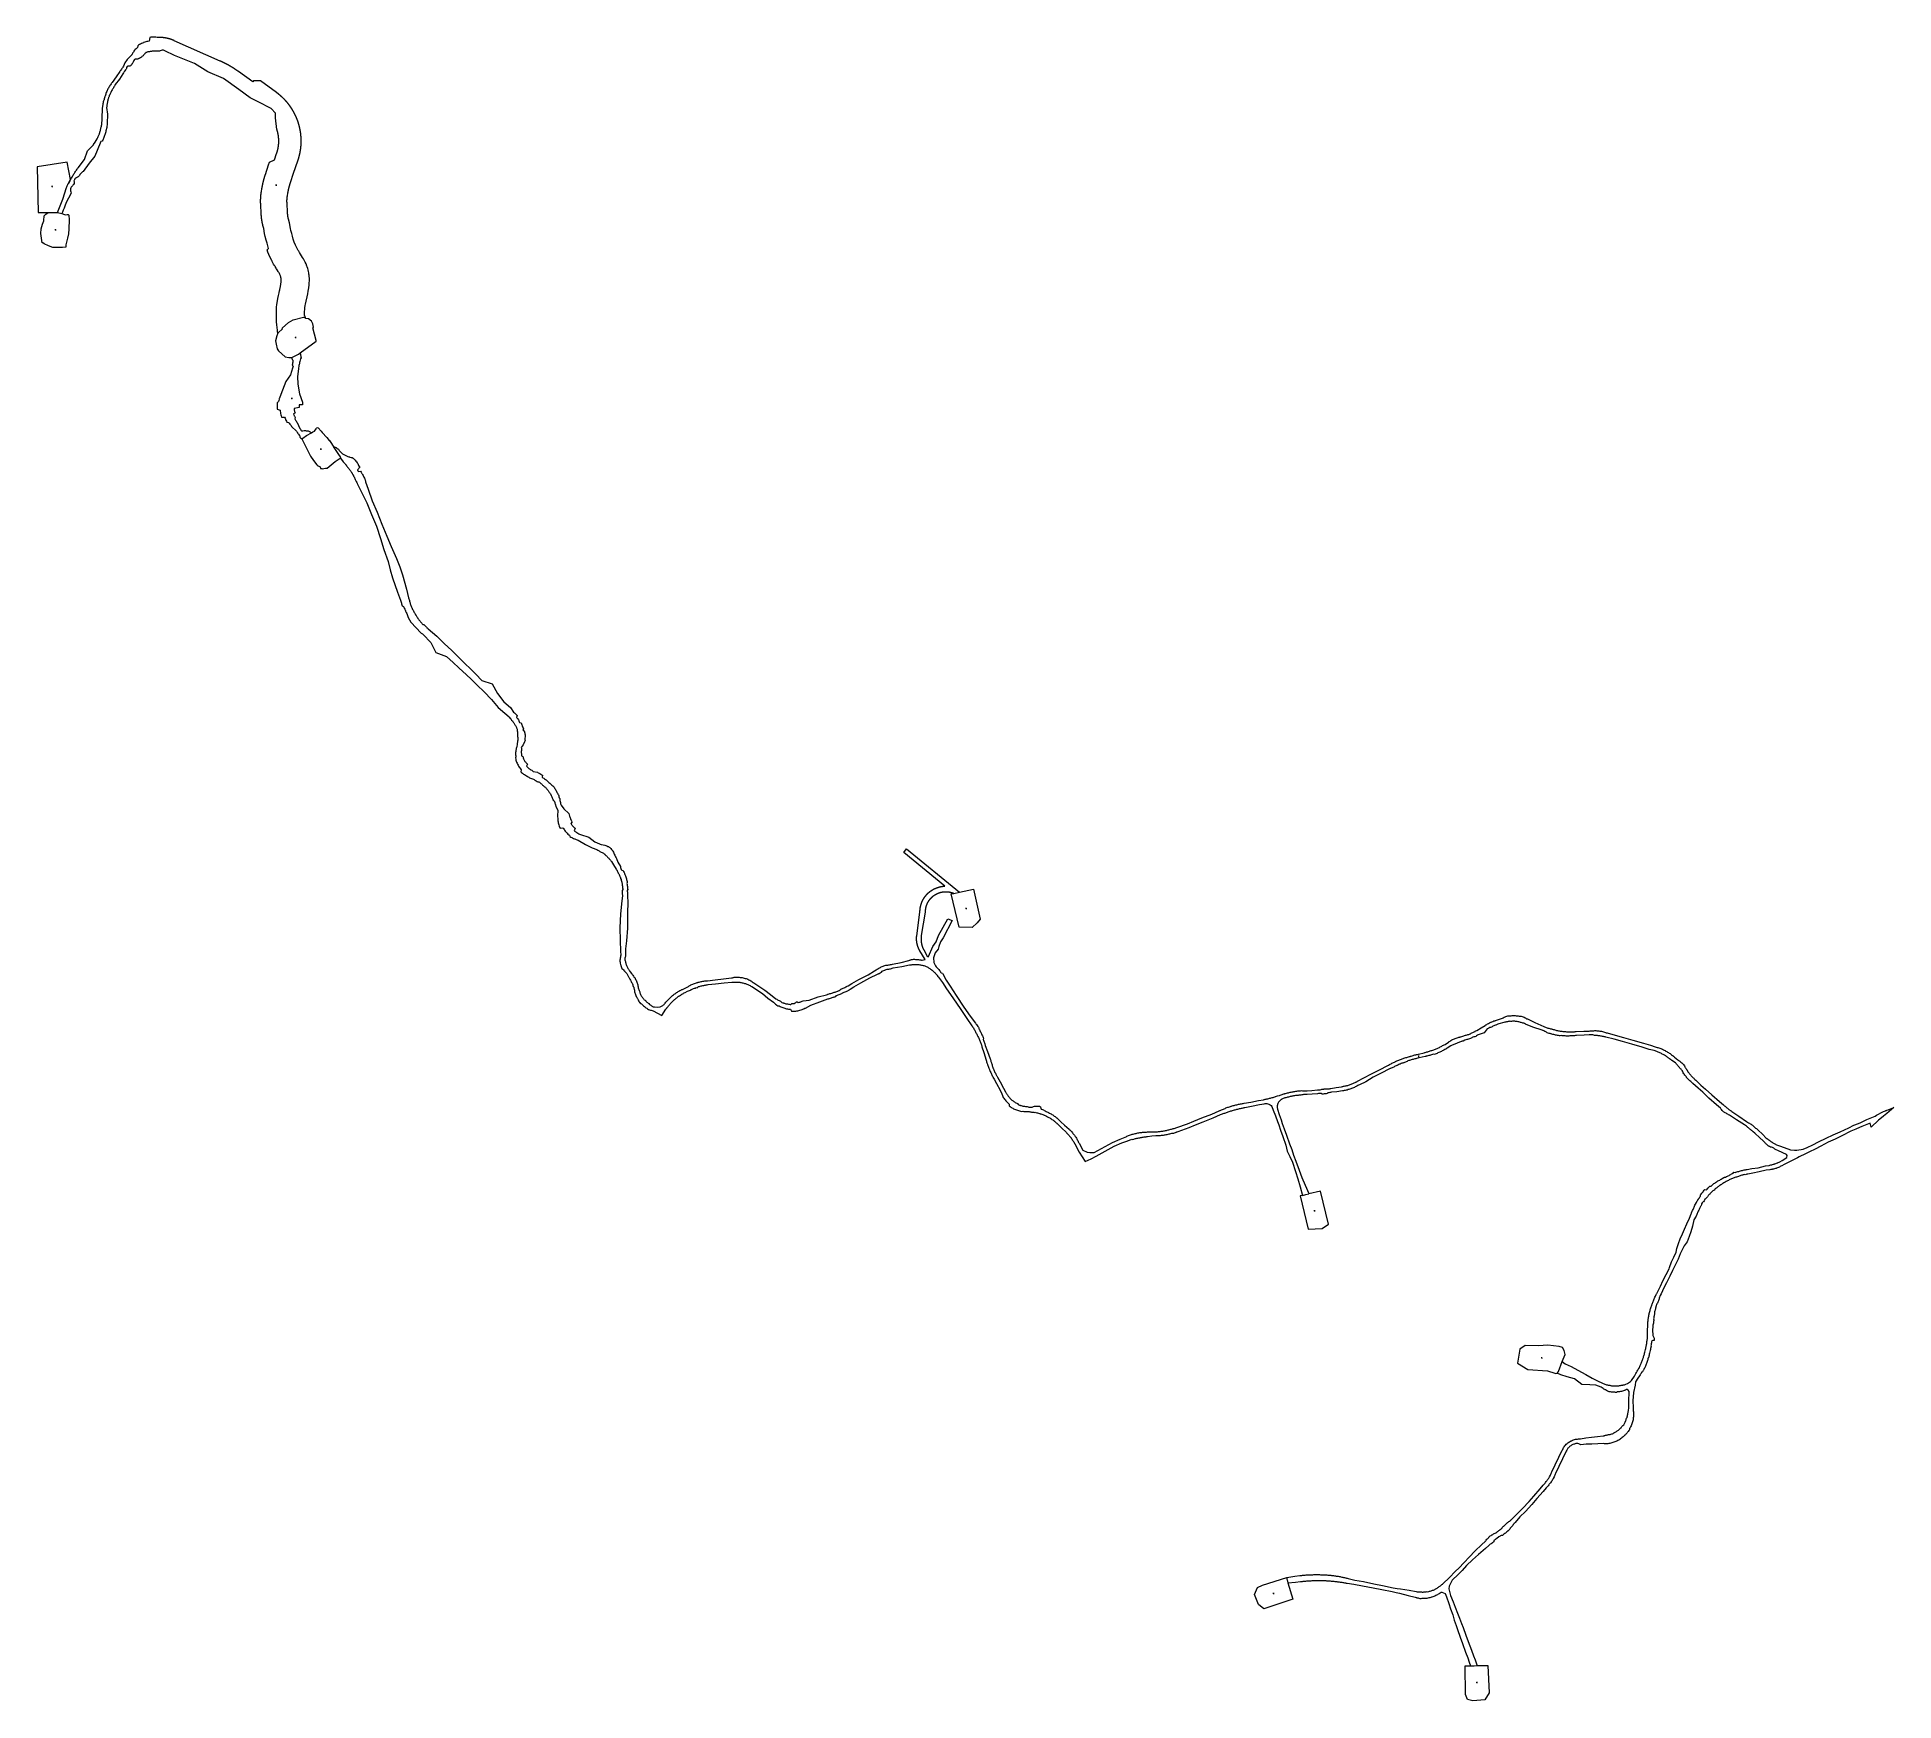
# Model space of a CAD drawing. Header units: metres. Extents: x 544975 to 548996, y 1840763 to 1844365.
import ezdxf

# ---------------------------------------------------------------- set-up
doc = ezdxf.new("R2010")
doc.units = ezdxf.units.M
doc.header["$MEASUREMENT"] = 0
doc.layers.add('Level 11', color=7, linetype='Continuous', lineweight=0)
doc.layers.add('Level 30', color=7, linetype='Continuous', lineweight=0)

# ---------------------------------------------------------------- blocks, each defined once
blk = doc.blocks.new('CENTRD_12')
at = {"layer": 'Level 11', "linetype": 'Continuous', "lineweight": 0}
h = blk.add_hatch(color=7, dxfattribs=at)
edge = h.paths.add_edge_path()
edge.add_arc((0, 0), 1.5, 0, 360)
at = {"layer": 'Level 11', "color": 7, "linetype": 'Continuous', "lineweight": 0}
for p, q in [((-6, 0), (-13, 0)), ((0, 6), (-6, 0)), ((-6, 0), (0, -6)), ((0, 12), (0, 6)), ((6, 0), (0, 6)), ((0, -6), (6, 0)), ((12, 0), (6, 0)), ((0, -6), (0, -13))]:
    blk.add_line(p, q, dxfattribs=at)
blk = doc.blocks.new('CENTRD')
at = {"layer": 'Level 11', "linetype": 'Continuous', "lineweight": 0}
h = blk.add_hatch(color=7, dxfattribs=at)
edge = h.paths.add_edge_path()
edge.add_arc((0, 0), 1.5, 0, 360)
at = {"layer": 'Level 11', "color": 7, "linetype": 'Continuous', "lineweight": 0}
for p, q in [((0, 6), (-6, 0)), ((0, 12), (0, 6)), ((6, 0), (0, 6)), ((-6, 0), (-13, 0)), ((-6, 0), (0, -6)), ((0, -6), (6, 0)), ((0, -6), (0, -13)), ((12, 0), (6, 0))]:
    blk.add_line(p, q, dxfattribs=at)
blk = doc.blocks.new('CENTRD_1')
at = {"layer": 'Level 11', "linetype": 'Continuous', "lineweight": 0}
h = blk.add_hatch(color=7, dxfattribs=at)
edge = h.paths.add_edge_path()
edge.add_arc((0, 0), 1.5, 0, 360)
at = {"layer": 'Level 11', "color": 7, "linetype": 'Continuous', "lineweight": 0}
for p, q in [((0, 6), (-6, 0)), ((0, 12), (0, 6)), ((6, 0), (0, 6)), ((-6, 0), (-13, 0)), ((-6, 0), (0, -6)), ((0, -6), (6, 0)), ((0, -6), (0, -13)), ((12, 0), (6, 0))]:
    blk.add_line(p, q, dxfattribs=at)
blk = doc.blocks.new('CENTRD_2')
at = {"layer": 'Level 11', "linetype": 'Continuous', "lineweight": 0}
h = blk.add_hatch(color=7, dxfattribs=at)
edge = h.paths.add_edge_path()
edge.add_arc((0, 0), 1.5, 0, 360)
at = {"layer": 'Level 11', "color": 7, "linetype": 'Continuous', "lineweight": 0}
for p, q in [((-6.25, 0), (-12.5, 0)), ((0, 6.25), (-6.25, 0)), ((-6.25, 0), (0, -6.25)), ((0, 12.5), (0, 6.25)), ((6.25, 0), (0, 6.25)), ((0, -6.25), (6.25, 0)), ((12.5, 0), (6.25, 0)), ((0, -6.25), (0, -12.5))]:
    blk.add_line(p, q, dxfattribs=at)
blk = doc.blocks.new('CENTRD_3')
at = {"layer": 'Level 11', "linetype": 'Continuous', "lineweight": 0}
h = blk.add_hatch(color=7, dxfattribs=at)
edge = h.paths.add_edge_path()
edge.add_arc((0, 0), 1.5, 0, 360)
at = {"layer": 'Level 11', "color": 7, "linetype": 'Continuous', "lineweight": 0}
for p, q in [((0, 6), (-6, 0)), ((0, 12), (0, 6)), ((6, 0), (0, 6)), ((-6, 0), (-13, 0)), ((-6, 0), (0, -6)), ((0, -6), (6, 0)), ((0, -6), (0, -13)), ((12, 0), (6, 0))]:
    blk.add_line(p, q, dxfattribs=at)
blk = doc.blocks.new('CENTRD_4')
at = {"layer": 'Level 11', "linetype": 'Continuous', "lineweight": 0}
h = blk.add_hatch(color=7, dxfattribs=at)
edge = h.paths.add_edge_path()
edge.add_arc((0, 0), 1.5, 0, 360)
at = {"layer": 'Level 11', "color": 7, "linetype": 'Continuous', "lineweight": 0}
for p, q in [((-6.25, 0), (-12.5, 0)), ((0, 6.25), (-6.25, 0)), ((-6.25, 0), (0, -6.25)), ((0, 12.5), (0, 6.25)), ((6.25, 0), (0, 6.25)), ((0, -6.25), (6.25, 0)), ((12.5, 0), (6.25, 0)), ((0, -6.25), (0, -12.5))]:
    blk.add_line(p, q, dxfattribs=at)
blk = doc.blocks.new('CENTRD_5')
at = {"layer": 'Level 11', "linetype": 'Continuous', "lineweight": 0}
h = blk.add_hatch(color=7, dxfattribs=at)
edge = h.paths.add_edge_path()
edge.add_arc((0, 0), 1.5, 0, 360)
at = {"layer": 'Level 11', "color": 7, "linetype": 'Continuous', "lineweight": 0}
for p, q in [((-6, 0), (-13, 0)), ((0, 6), (-6, 0)), ((-6, 0), (0, -6)), ((0, 12), (0, 6)), ((6, 0), (0, 6)), ((0, -6), (6, 0)), ((12, 0), (6, 0)), ((0, -6), (0, -13))]:
    blk.add_line(p, q, dxfattribs=at)
blk = doc.blocks.new('CENTRD_6')
at = {"layer": 'Level 11', "linetype": 'Continuous', "lineweight": 0}
h = blk.add_hatch(color=7, dxfattribs=at)
edge = h.paths.add_edge_path()
edge.add_arc((0, 0), 1.5, 0, 360)
at = {"layer": 'Level 11', "color": 7, "linetype": 'Continuous', "lineweight": 0}
for p, q in [((-6.25, 0), (-12.5, 0)), ((0, 6.25), (-6.25, 0)), ((-6.25, 0), (0, -6.25)), ((0, 12.5), (0, 6.25)), ((6.25, 0), (0, 6.25)), ((0, -6.25), (6.25, 0)), ((12.5, 0), (6.25, 0)), ((0, -6.25), (0, -12.5))]:
    blk.add_line(p, q, dxfattribs=at)
blk = doc.blocks.new('CENTRD_7')
at = {"layer": 'Level 11', "linetype": 'Continuous', "lineweight": 0}
h = blk.add_hatch(color=7, dxfattribs=at)
edge = h.paths.add_edge_path()
edge.add_arc((0, 0), 1.5, 0, 360)
at = {"layer": 'Level 11', "color": 7, "linetype": 'Continuous', "lineweight": 0}
for p, q in [((-6.25, 0), (-12.5, 0)), ((0, 6.25), (-6.25, 0)), ((-6.25, 0), (0, -6.25)), ((0, 12.5), (0, 6.25)), ((6.25, 0), (0, 6.25)), ((0, -6.25), (6.25, 0)), ((12.5, 0), (6.25, 0)), ((0, -6.25), (0, -12.5))]:
    blk.add_line(p, q, dxfattribs=at)
blk = doc.blocks.new('CENTRD_8')
at = {"layer": 'Level 11', "linetype": 'Continuous', "lineweight": 0}
h = blk.add_hatch(color=7, dxfattribs=at)
edge = h.paths.add_edge_path()
edge.add_arc((0, 0), 1.5, 0, 360)
at = {"layer": 'Level 11', "color": 7, "linetype": 'Continuous', "lineweight": 0}
for p, q in [((-6, 0), (-13, 0)), ((0, 6), (-6, 0)), ((-6, 0), (0, -6)), ((0, 12), (0, 6)), ((6, 0), (0, 6)), ((0, -6), (6, 0)), ((12, 0), (6, 0)), ((0, -6), (0, -13))]:
    blk.add_line(p, q, dxfattribs=at)
blk = doc.blocks.new('CENTRD_9')
at = {"layer": 'Level 11', "linetype": 'Continuous', "lineweight": 0}
h = blk.add_hatch(color=7, dxfattribs=at)
edge = h.paths.add_edge_path()
edge.add_arc((0, 0), 1.5, 0, 360)
at = {"layer": 'Level 11', "color": 7, "linetype": 'Continuous', "lineweight": 0}
for p, q in [((-6, 0), (-13, 0)), ((0, 6), (-6, 0)), ((-6, 0), (0, -6)), ((0, 12), (0, 6)), ((6, 0), (0, 6)), ((0, -6), (6, 0)), ((12, 0), (6, 0)), ((0, -6), (0, -13))]:
    blk.add_line(p, q, dxfattribs=at)
blk = doc.blocks.new('CENTRD_10')
at = {"layer": 'Level 11', "linetype": 'Continuous', "lineweight": 0}
h = blk.add_hatch(color=7, dxfattribs=at)
edge = h.paths.add_edge_path()
edge.add_arc((0, 0), 1.5, 0, 360)
at = {"layer": 'Level 11', "color": 7, "linetype": 'Continuous', "lineweight": 0}
for p, q in [((-6, 0), (-13, 0)), ((0, 6), (-6, 0)), ((-6, 0), (0, -6)), ((0, 12), (0, 6)), ((6, 0), (0, 6)), ((0, -6), (6, 0)), ((12, 0), (6, 0)), ((0, -6), (0, -13))]:
    blk.add_line(p, q, dxfattribs=at)
blk = doc.blocks.new('CENTRD_11')
at = {"layer": 'Level 11', "linetype": 'Continuous', "lineweight": 0}
h = blk.add_hatch(color=7, dxfattribs=at)
edge = h.paths.add_edge_path()
edge.add_arc((0, 0), 1.5, 0, 360)
at = {"layer": 'Level 11', "color": 7, "linetype": 'Continuous', "lineweight": 0}
for p, q in [((-6.25, 0), (-12.5, 0)), ((0, 6.25), (-6.25, 0)), ((-6.25, 0), (0, -6.25)), ((0, 12.5), (0, 6.25)), ((6.25, 0), (0, 6.25)), ((0, -6.25), (6.25, 0)), ((12.5, 0), (6.25, 0)), ((0, -6.25), (0, -12.5))]:
    blk.add_line(p, q, dxfattribs=at)
blk = doc.blocks.new('5.DuongDay35Kv_RTH')
at = {"layer": 'Level 30', "color": 5, "linetype": 'Continuous', "lineweight": 0}
for p, q in [((45041.1607, 844046.1211), (45041.5151, 844046.8101)), ((45018.8831, 843985.9398), (45028.5629, 843983.1877)), ((46960.4162, 842511.2773), (46972.5568, 842513.8658)), ((47715.7896, 841857.318), (47722.7254, 841858.9384)), ((47722.7256, 841858.9385), (47729.461, 841860.5121)), ((47682.1406, 841024.6661), (47684.0352, 841018.3198))]:
    blk.add_line(p, q, dxfattribs=at)
at = {"layer": 'Level 30', "color": 5}
for p, q in [((45041.5151, 844046.8101), (45042.0979, 844047.828)), ((45554.1331, 843762.4174), (45555.3383, 843758.5228)), ((47722.7254, 841858.9384), (47722.7256, 841858.9385))]:
    blk.add_line(p, q, dxfattribs=at)
at = {"layer": 'Level 30', "color": 5, "flags": 128}
for points in [[(45554.1331, 843762.4174), (45554.0916, 843764.0115), (45554.066, 843767.4572), (45554.1379, 843771.3718), (45554.3789, 843775.8524), (45554.6834, 843779.0902), (45555.4156, 843784.2064), (45555.9807, 843787.2005), (45560.857, 843809.3386), (45562.0152, 843815.1734), (45562.6554, 843818.7832), (45563.2427, 843822.5422), (45563.5782, 843825.0284), (45563.8044, 843826.9292), (45564.0388, 843829.2121), (45564.2477, 843831.7584), (45564.3789, 843833.8995), (45564.4915, 843836.954), (45564.5105, 843839.9774), (45564.4196, 843843.3345), (45564.1978, 843846.7615), (45563.8872, 843849.7996), (45563.5895, 843852.0409), (45563.1495, 843854.7593), (45562.5008, 843858.0194), (45561.708, 843861.3099), (45560.9081, 843864.1684), (45559.7922, 843867.6349), (45559.0435, 843869.7295), (45557.2592, 843874.1855), (45555.3782, 843878.2784), (45553.4279, 843882.0831), (45551.6525, 843885.2603), (45549.912, 843888.1976), (45543.3088, 843898.7817), (45541.8077, 843901.7143), (45540.5665, 843903.445), (45538.342, 843907.3181), (45537.3935, 843909.0888), (45534.7435, 843914.5843), (45531.9168, 843921.5127), (45529.6604, 843927.9845), (45527.6363, 843934.6308), (45526.2072, 843939.8964), (45524.5519, 843946.7193), (45523.5864, 843951.1433), (45521.2765, 843963.3798), (45519.2595, 843971.4256), (45519.2024, 843971.6551), (45519.146, 843971.8849), (45519.0905, 843972.1148), (45519.0357, 843972.3449), (45518.9817, 843972.5752), (45518.9284, 843972.8056), (45518.876, 843973.0363), (45518.8243, 843973.2671), (45518.7734, 843973.4981), (45518.7233, 843973.7293), (45518.6739, 843973.9606), (45518.6254, 843974.1921), (45518.5776, 843974.4238), (45518.5306, 843974.6556), (45518.4844, 843974.8876), (45518.439, 843975.1198), (45518.3944, 843975.3521), (45518.3505, 843975.5845), (45518.3075, 843975.8171), (45518.2652, 843976.0498), (45518.2237, 843976.2827), (45518.183, 843976.5157), (45518.1431, 843976.7489), (45518.104, 843976.9822), (45518.0657, 843977.2156), (45518.0281, 843977.4491), (45517.9914, 843977.6828), (45517.9554, 843977.9166), (45517.9203, 843978.1505), (45517.8859, 843978.3845), (45517.8523, 843978.6187), (45517.8195, 843978.8529), (45517.7875, 843979.0873), (45517.7563, 843979.3218), (45517.7259, 843979.5563), (45517.6963, 843979.791), (45517.6674, 843980.0258), (45517.6394, 843980.2607), (45517.6122, 843980.4956), (45517.5857, 843980.7307), (45517.5601, 843980.9658), (45517.5352, 843981.2011), (45517.5112, 843981.4364), (45517.4879, 843981.6718), (45517.4654, 843981.9073), (45517.4438, 843982.1428), (45517.4229, 843982.3784), (45517.4028, 843982.6141), (45517.3835, 843982.8499), (45517.3651, 843983.0857), (45517.3474, 843983.3216), (45517.3305, 843983.5575), (45517.3144, 843983.7935), (45517.2991, 843984.0295), (45517.2846, 843984.2656), (45517.2709, 843984.5018), (45517.2596, 843984.7095), (45516.0939, 844006.5804), (45516.0817, 844006.8167), (45516.0703, 844007.0529), (45516.0597, 844007.2892), (45516.0499, 844007.5256), (45516.0409, 844007.762), (45516.0327, 844007.9984), (45516.0253, 844008.2348), (45516.0187, 844008.4712), (45516.0129, 844008.7077), (45516.0079, 844008.9442), (45516.0037, 844009.1807), (45516.0003, 844009.4172), (45515.9977, 844009.6537), (45515.9959, 844009.8903), (45515.9949, 844010.1268), (45515.9947, 844010.3634), (45515.9954, 844010.5999), (45515.9968, 844010.8364), (45515.999, 844011.073), (45516.002, 844011.3095), (45516.0058, 844011.546), (45516.0104, 844011.7825), (45516.0158, 844012.019), (45516.022, 844012.2554), (45516.029, 844012.4919), (45516.0368, 844012.7283), (45516.0454, 844012.9647), (45516.0548, 844013.201), (45516.065, 844013.4373), (45516.076, 844013.6736), (45516.0878, 844013.9099), (45516.1004, 844014.1461), (45516.1138, 844014.3822), (45516.128, 844014.6184), (45516.143, 844014.8544), (45516.1588, 844015.0904), (45516.1754, 844015.3264), (45516.1927, 844015.5623), (45516.2109, 844015.7981), (45516.2299, 844016.0339), (45516.2497, 844016.2696), (45516.2703, 844016.5053), (45516.2917, 844016.7409), (45516.3138, 844016.9764), (45516.3368, 844017.2118), (45516.3606, 844017.4471), (45516.3851, 844017.6824), (45516.4105, 844017.9176), (45516.4366, 844018.1527), (45516.4636, 844018.3877), (45516.4913, 844018.6226), (45516.5198, 844018.8574), (45516.5492, 844019.0921), (45516.5793, 844019.3267), (45516.6102, 844019.5612), (45516.6419, 844019.7956), (45516.6744, 844020.0299), (45516.7077, 844020.2641), (45516.7418, 844020.4982), (45516.7767, 844020.7322), (45516.8123, 844020.966), (45516.8488, 844021.1997), (45516.8861, 844021.4333), (45516.9241, 844021.6668), (45516.9629, 844021.9001), (45516.9906, 844022.0633), (45517.7898, 844026.7486), (45517.8522, 844027.112), (45517.9153, 844027.4753), (45517.9793, 844027.8384), (45518.0441, 844028.2014), (45518.1096, 844028.5642), (45518.176, 844028.9269), (45518.2431, 844029.2895), (45518.311, 844029.6519), (45518.3797, 844030.0142), (45518.4491, 844030.3763), (45518.5194, 844030.7382), (45518.5905, 844031.1), (45518.6623, 844031.4617), (45518.7349, 844031.8232), (45518.8083, 844032.1845), (45518.8825, 844032.5457), (45518.9575, 844032.9067), (45519.0332, 844033.2676), (45519.1098, 844033.6282), (45519.1871, 844033.9888), (45519.2652, 844034.3491), (45519.344, 844034.7093), (45519.4237, 844035.0693), (45519.5042, 844035.4291), (45519.5854, 844035.7888), (45519.6674, 844036.1483), (45519.7502, 844036.5076), (45519.8337, 844036.8667), (45519.9181, 844037.2256), (45520.0032, 844037.5844), (45520.0891, 844037.943), (45520.1758, 844038.3014), (45520.2632, 844038.6596), (45520.3515, 844039.0176), (45520.4405, 844039.3754), (45520.5302, 844039.733), (45520.6208, 844040.0904), (45520.7121, 844040.4476), (45520.8042, 844040.8047), (45520.8971, 844041.1615), (45520.9908, 844041.5181), (45521.0852, 844041.8745), (45521.1804, 844042.2307), (45521.2764, 844042.5867), (45521.3731, 844042.9425), (45521.4707, 844043.2981), (45521.569, 844043.6535), (45521.668, 844044.0087), (45521.7679, 844044.3636), (45521.8685, 844044.7183), (45521.9698, 844045.0728), (45522.072, 844045.4271), (45522.1749, 844045.7812), (45522.2786, 844046.135), (45522.383, 844046.4886), (45522.4882, 844046.842), (45522.5942, 844047.1952), (45522.7009, 844047.5481), (45522.8085, 844047.9008), (45522.9167, 844048.2533), (45523.0258, 844048.6055), (45523.1356, 844048.9575), (45523.2461, 844049.3092), (45523.3575, 844049.6607), (45523.4696, 844050.012), (45523.5824, 844050.363), (45523.6528, 844050.5805), (45530.2135, 844070.8182), (45539.4723, 844097.2026), (45539.5787, 844097.5071), (45539.6844, 844097.8118), (45539.7893, 844098.1169), (45539.8935, 844098.4221), (45539.9969, 844098.7277), (45540.0995, 844099.0335), (45540.2014, 844099.3395), (45540.3025, 844099.6458), (45540.4029, 844099.9524), (45540.5025, 844100.2592), (45540.6014, 844100.5662), (45540.6995, 844100.8735), (45540.7968, 844101.1811), (45540.8933, 844101.4888), (45540.9891, 844101.7968), (45541.0842, 844102.1051), (45541.1784, 844102.4136), (45541.2719, 844102.7223), (45541.3647, 844103.0312), (45541.4566, 844103.3404), (45541.5478, 844103.6498), (45541.6383, 844103.9594), (45541.7279, 844104.2693), (45541.8168, 844104.5794), (45541.905, 844104.8897), (45541.9923, 844105.2002), (45542.0789, 844105.5109), (45542.1647, 844105.8218), (45542.2498, 844106.133), (45542.334, 844106.4443), (45542.4175, 844106.7559), (45542.5003, 844107.0677), (45542.5822, 844107.3797), (45542.6634, 844107.6918), (45542.7438, 844108.0042), (45542.8234, 844108.3168), (45542.9023, 844108.6296), (45542.9804, 844108.9426), (45543.0577, 844109.2557), (45543.1342, 844109.5691), (45543.21, 844109.8826), (45543.2849, 844110.1964), (45543.3591, 844110.5103), (45543.4325, 844110.8244), (45543.5052, 844111.1387), (45543.577, 844111.4531), (45543.6481, 844111.7678), (45543.7184, 844112.0826), (45543.7879, 844112.3975), (45543.8566, 844112.7127), (45543.9246, 844113.028), (45543.9918, 844113.3435), (45544.0581, 844113.6592), (45544.1237, 844113.975), (45544.1886, 844114.291), (45544.2526, 844114.6071), (45544.3158, 844114.9234), (45544.3783, 844115.2399), (45544.44, 844115.5565), (45544.5009, 844115.8733), (45544.561, 844116.1902), (45544.6203, 844116.5073), (45544.6789, 844116.8245), (45544.7366, 844117.1418), (45544.7936, 844117.4593), (45544.8497, 844117.7769), (45544.9051, 844118.0947), (45544.9597, 844118.4126), (45545.0135, 844118.7307), (45545.0666, 844119.0489), (45545.1188, 844119.3672), (45545.1702, 844119.6856), (45545.2209, 844120.0042), (45545.2708, 844120.3228), (45545.3198, 844120.6417), (45545.3681, 844120.9606), (45545.4156, 844121.2796), (45545.4623, 844121.5988), (45545.5082, 844121.9181), (45545.5533, 844122.2375), (45545.5976, 844122.557), (45545.6412, 844122.8766), (45545.6839, 844123.1963), (45545.7258, 844123.5161), (45545.767, 844123.8361), (45545.8074, 844124.1561), (45545.8469, 844124.4762), (45545.8857, 844124.7965), (45545.9237, 844125.1168), (45545.9608, 844125.4372), (45545.9972, 844125.7577), (45546.0328, 844126.0783), (45546.0676, 844126.399), (45546.1016, 844126.7197), (45546.1348, 844127.0406), (45546.1672, 844127.3615), (45546.1988, 844127.6825), (45546.2297, 844128.0036), (45546.2597, 844128.3248), (45546.2889, 844128.646), (45546.3173, 844128.9673), (45546.345, 844129.2887), (45546.3718, 844129.6102), (45546.3978, 844129.9317), (45546.4231, 844130.2533), (45546.4475, 844130.5749), (45546.4711, 844130.8966), (45546.494, 844131.2183), (45546.516, 844131.5402), (45546.5373, 844131.862), (45546.5577, 844132.1839), (45546.5774, 844132.5059), (45546.5962, 844132.8279), (45546.6143, 844133.15), (45546.6315, 844133.4721), (45546.648, 844133.7942), (45546.6636, 844134.1164), (45546.6785, 844134.4386), (45546.6926, 844134.7609), (45546.7058, 844135.0832), (45546.7183, 844135.4055), (45546.7299, 844135.7279), (45546.7408, 844136.0502), (45546.7509, 844136.3726), (45546.7601, 844136.6951), (45546.7686, 844137.0175), (45546.7762, 844137.34), (45546.7831, 844137.6625), (45546.7892, 844137.985), (45546.7944, 844138.3075), (45546.7989, 844138.6301), (45546.8026, 844138.9526), (45546.8054, 844139.2752), (45546.8075, 844139.5977), (45546.8088, 844139.9203), (45546.8092, 844140.2428), (45546.8089, 844140.5654), (45546.8077, 844140.888), (45546.8058, 844141.2105), (45546.8031, 844141.5331), (45546.7995, 844141.8556), (45546.7952, 844142.1782), (45546.7901, 844142.5007), (45546.7841, 844142.8232), (45546.7774, 844143.1457), (45546.7698, 844143.4682), (45546.7615, 844143.7906), (45546.7524, 844144.1131), (45546.7424, 844144.4355), (45546.7317, 844144.7579), (45546.7202, 844145.0802), (45546.7078, 844145.4025), (45546.6947, 844145.7248), (45546.6808, 844146.0471), (45546.666, 844146.3693), (45546.6505, 844146.6915), (45546.6342, 844147.0137), (45546.617, 844147.3358), (45546.5991, 844147.6578), (45546.5804, 844147.9799), (45546.5609, 844148.3018), (45546.5405, 844148.6238), (45546.5194, 844148.9456), (45546.4975, 844149.2675), (45546.4748, 844149.5892), (45546.4513, 844149.9109), (45546.427, 844150.2326), (45546.4018, 844150.5542), (45546.3759, 844150.8757), (45546.3492, 844151.1971), (45546.3217, 844151.5185), (45546.2934, 844151.8399), (45546.2643, 844152.1611), (45546.2344, 844152.4823), (45546.2037, 844152.8034), (45546.1723, 844153.1244), (45546.14, 844153.4453), (45546.1069, 844153.7662), (45546.073, 844154.087), (45546.0383, 844154.4077), (45546.0029, 844154.7283), (45545.9666, 844155.0488), (45545.9296, 844155.3692), (45545.8917, 844155.6896), (45545.8531, 844156.0098), (45545.8136, 844156.33), (45545.7734, 844156.65), (45545.7324, 844156.97), (45545.6906, 844157.2898), (45545.6479, 844157.6095), (45545.6045, 844157.9292), (45545.5603, 844158.2487), (45545.5154, 844158.5681), (45545.4696, 844158.8874), (45545.423, 844159.2066), (45545.3756, 844159.5257), (45545.3275, 844159.8446), (45545.2785, 844160.1634), (45545.2288, 844160.4821), (45545.1783, 844160.8007), (45545.1269, 844161.1192), (45545.0748, 844161.4375), (45545.0219, 844161.7557), (45544.9683, 844162.0738), (45544.9138, 844162.3917), (45544.8585, 844162.7095), (45544.8025, 844163.0272), (45544.7456, 844163.3447), (45544.688, 844163.6621), (45544.6296, 844163.9793), (45544.5704, 844164.2964), (45544.5104, 844164.6133), (45544.4496, 844164.9301), (45544.3881, 844165.2467), (45544.3257, 844165.5632), (45544.2626, 844165.8795), (45544.1987, 844166.1957), (45544.134, 844166.5117), (45544.0685, 844166.8276), (45544.0023, 844167.1433), (45543.9352, 844167.4588), (45543.8674, 844167.7741), (45543.7988, 844168.0893), (45543.7294, 844168.4043), (45543.6592, 844168.7192), (45543.5883, 844169.0338), (45543.5165, 844169.3483), (45543.444, 844169.6626), (45543.3707, 844169.9768), (45543.2967, 844170.2907), (45543.2218, 844170.6045), (45543.1462, 844170.918), (45543.0698, 844171.2314), (45542.9926, 844171.5446), (45542.9146, 844171.8576), (45542.8359, 844172.1704), (45542.7564, 844172.483), (45542.6761, 844172.7954), (45542.5951, 844173.1077), (45542.5132, 844173.4197), (45542.4306, 844173.7315), (45542.3472, 844174.0431), (45542.2631, 844174.3545), (45542.1782, 844174.6657), (45542.0925, 844174.9766), (45542.006, 844175.2874), (45541.9188, 844175.5979), (45541.8308, 844175.9083), (45541.742, 844176.2184), (45541.6524, 844176.5283), (45541.5621, 844176.8379), (45541.471, 844177.1474), (45541.3792, 844177.4566), (45541.2866, 844177.7656), (45541.1932, 844178.0743), (45541.099, 844178.3828), (45541.0041, 844178.6911), (45540.9085, 844178.9992), (45540.812, 844179.307), (45540.7148, 844179.6145), (45540.6169, 844179.9219), (45540.5181, 844180.229), (45540.4186, 844180.5358), (45540.3184, 844180.8424), (45540.2174, 844181.1487), (45540.1156, 844181.4548), (45540.0131, 844181.7607), (45539.9098, 844182.0662), (45539.8058, 844182.3716), (45539.701, 844182.6766), (45539.5954, 844182.9814), (45539.4891, 844183.286), (45539.382, 844183.5903), (45539.2742, 844183.8943), (45539.1656, 844184.198), (45539.0563, 844184.5015), (45538.9462, 844184.8047), (45538.8354, 844185.1076), (45538.7238, 844185.4103), (45538.6115, 844185.7126), (45538.4984, 844186.0147), (45538.3846, 844186.3165), (45538.27, 844186.6181), (45538.1547, 844186.9193), (45538.0386, 844187.2203), (45537.9218, 844187.5209), (45537.8042, 844187.8213), (45537.6859, 844188.1214), (45537.5668, 844188.4212), (45537.447, 844188.7207), (45537.3265, 844189.0199), (45537.2052, 844189.3188), (45537.0832, 844189.6174), (45536.9604, 844189.9157), (45536.8369, 844190.2136), (45536.7127, 844190.5113), (45536.5877, 844190.8087), (45536.462, 844191.1057), (45536.3355, 844191.4025), (45536.2084, 844191.6989), (45536.0804, 844191.995), (45535.9518, 844192.2908), (45535.8224, 844192.5863), (45535.6923, 844192.8815), (45535.5614, 844193.1763), (45535.4298, 844193.4708), (45535.2975, 844193.765), (45535.1645, 844194.0588), (45535.0307, 844194.3523), (45534.8962, 844194.6455), (45534.761, 844194.9384), (45534.625, 844195.2309), (45534.4884, 844195.5231), (45534.351, 844195.8149), (45534.2128, 844196.1064), (45534.074, 844196.3976), (45533.9344, 844196.6884), (45533.7941, 844196.9788), (45533.6531, 844197.2689), (45533.5114, 844197.5587), (45533.3689, 844197.8481), (45533.2258, 844198.1372), (45533.0819, 844198.4259), (45532.9373, 844198.7142), (45532.792, 844199.0022), (45532.646, 844199.2898), (45532.4992, 844199.5771), (45532.3518, 844199.864), (45532.2036, 844200.1505), (45532.0548, 844200.4366), (45531.9052, 844200.7224), (45531.7549, 844201.0078), (45531.6039, 844201.2929), (45531.4522, 844201.5775), (45531.2998, 844201.8618), (45531.1467, 844202.1457), (45530.9929, 844202.4293), (45530.8383, 844202.7124), (45530.6831, 844202.9952), (45530.5272, 844203.2776), (45530.3706, 844203.5595), (45530.2133, 844203.8411), (45530.0552, 844204.1224), (45529.8965, 844204.4032), (45529.7371, 844204.6836), (45529.577, 844204.9636), (45529.4162, 844205.2432), (45529.2547, 844205.5225), (45529.0925, 844205.8013), (45528.9297, 844206.0797), (45528.7661, 844206.3577), (45528.6018, 844206.6354), (45528.4369, 844206.9126), (45528.2713, 844207.1893), (45528.1049, 844207.4657), (45527.9379, 844207.7417), (45527.7703, 844208.0173), (45527.6019, 844208.2924), (45527.4328, 844208.5671), (45527.2631, 844208.8414), (45527.0927, 844209.1153), (45526.9216, 844209.3887), (45526.7499, 844209.6618), (45526.5774, 844209.9344), (45526.4043, 844210.2065), (45526.2305, 844210.4783), (45526.056, 844210.7496), (45525.8809, 844211.0205), (45525.7051, 844211.2909), (45525.5286, 844211.5609), (45525.3515, 844211.8305), (45525.1736, 844212.0996), (45524.9952, 844212.3683), (45524.816, 844212.6365), (45524.6362, 844212.9043), (45524.4557, 844213.1717), (45524.2746, 844213.4386), (45524.0928, 844213.705), (45523.9103, 844213.971), (45523.7272, 844214.2366), (45523.5434, 844214.5017), (45523.359, 844214.7663), (45523.1739, 844215.0305), (45522.9881, 844215.2942), (45522.8017, 844215.5574), (45522.6147, 844215.8202), (45522.427, 844216.0826), (45522.2386, 844216.3444), (45522.0496, 844216.6058), (45521.86, 844216.8667), (45521.6697, 844217.1272), (45521.4787, 844217.3872), (45521.2871, 844217.6467), (45521.0949, 844217.9057), (45520.902, 844218.1643), (45520.7085, 844218.4223), (45520.5144, 844218.6799), (45520.3196, 844218.937), (45520.1242, 844219.1937), (45519.9281, 844219.4498), (45519.7314, 844219.7054), (45519.5341, 844219.9606), (45519.3361, 844220.2153), (45519.1375, 844220.4695), (45518.9383, 844220.7232), (45518.7384, 844220.9763), (45518.538, 844221.229), (45518.3369, 844221.4812), (45518.1351, 844221.7329), (45517.9328, 844221.9841), (45517.7298, 844222.2348), (45517.5262, 844222.485), (45517.322, 844222.7347), (45517.1171, 844222.9839), (45516.9117, 844223.2326), (45516.7056, 844223.4807), (45516.4989, 844223.7284), (45516.2916, 844223.9755), (45516.0837, 844224.2221), (45515.8752, 844224.4682), (45515.6661, 844224.7138), (45515.4563, 844224.9589), (45515.246, 844225.2034), (45515.035, 844225.4475), (45514.8235, 844225.691), (45514.6113, 844225.9339), (45514.3986, 844226.1764), (45514.1852, 844226.4183), (45513.9712, 844226.6597), (45513.7567, 844226.9005), (45513.5415, 844227.1409), (45513.3258, 844227.3806), (45513.1094, 844227.6199), (45512.8925, 844227.8586), (45512.6749, 844228.0968), (45512.4568, 844228.3344), (45512.2381, 844228.5715), (45512.0188, 844228.8081), (45511.7989, 844229.0441), (45511.5785, 844229.2795), (45511.3574, 844229.5145), (45511.1358, 844229.7488), (45510.9136, 844229.9826), (45510.6908, 844230.2159), (45510.4674, 844230.4486), (45510.2435, 844230.6808), (45510.0189, 844230.9124), (45509.7938, 844231.1434), (45509.5682, 844231.3739), (45509.3419, 844231.6038), (45509.1151, 844231.8332), (45508.8878, 844232.062), (45508.6598, 844232.2902), (45508.4313, 844232.5179), (45508.2022, 844232.745), (45507.9726, 844232.9715), (45507.7424, 844233.1975), (45507.5116, 844233.4228), (45507.2803, 844233.6477), (45507.0485, 844233.8719), (45506.816, 844234.0956), (45506.5831, 844234.3187), (45506.3495, 844234.5412), (45506.1154, 844234.7631), (45505.8808, 844234.9844), (45505.6456, 844235.2052), (45505.4099, 844235.4254), (45505.1736, 844235.645), (45504.9368, 844235.864), (45504.6994, 844236.0824), (45504.4615, 844236.3003), (45504.2231, 844236.5175), (45503.9841, 844236.7341), (45503.7446, 844236.9502), (45503.5046, 844237.1657), (45503.264, 844237.3805), (45503.0229, 844237.5948), (45502.7812, 844237.8085), (45502.539, 844238.0215), (45502.2963, 844238.234), (45502.0531, 844238.4459), (45501.8093, 844238.6571), (45501.5651, 844238.8678), (45501.3203, 844239.0778), (45501.075, 844239.2873), (45500.8291, 844239.4961), (45500.5828, 844239.7043), (45500.3359, 844239.9119), (45500.0885, 844240.1189), (45499.8406, 844240.3253), (45499.5922, 844240.5311), (45499.3433, 844240.7363), (45499.0938, 844240.9408), (45498.8439, 844241.1447), (45498.5935, 844241.348), (45498.3425, 844241.5507), (45498.0911, 844241.7527), (45497.8391, 844241.9541), (45497.5867, 844242.1549), (45497.3338, 844242.3551), (45497.0803, 844242.5547), (45496.8264, 844242.7536), (45496.572, 844242.9519), (45496.3171, 844243.1495), (45496.0617, 844243.3465), (45495.8058, 844243.5429), (45495.5494, 844243.7387), (45495.2925, 844243.9338), (45495.0352, 844244.1283), (45494.7774, 844244.3221), (45494.5191, 844244.5153), (45494.2603, 844244.7079), (45494.001, 844244.8998), (45493.7413, 844245.0911), (45493.4811, 844245.2817), (45493.2204, 844245.4717), (45493.0276, 844245.6115), (45458.5038, 844270.61), (45443.2718, 844270.5277), (45441.7704, 844268.4542), (45410.9853, 844290.7455), (45410.6465, 844290.9904), (45410.3071, 844291.2346), (45409.9673, 844291.4782), (45409.6271, 844291.7211), (45409.2863, 844291.9634), (45408.9451, 844292.205), (45408.6035, 844292.446), (45408.2613, 844292.6863), (45407.9188, 844292.926), (45407.5757, 844293.165), (45407.2322, 844293.4033), (45406.8883, 844293.641), (45406.5439, 844293.8781), (45406.199, 844294.1144), (45405.8537, 844294.3501), (45405.508, 844294.5852), (45405.1618, 844294.8196), (45404.8151, 844295.0533), (45404.468, 844295.2864), (45404.1204, 844295.5188), (45403.7725, 844295.7505), (45403.424, 844295.9816), (45403.0751, 844296.212), (45402.7258, 844296.4417), (45402.3761, 844296.6708), (45402.0259, 844296.8992), (45401.6752, 844297.1269), (45401.3242, 844297.354), (45400.9727, 844297.5804), (45400.6208, 844297.8061), (45400.2684, 844298.0311), (45399.9156, 844298.2555), (45399.5624, 844298.4791), (45399.2087, 844298.7022), (45398.8547, 844298.9245), (45398.5002, 844299.1461), (45398.1452, 844299.3671), (45397.7899, 844299.5874), (45397.4341, 844299.807), (45397.0779, 844300.026), (45396.7213, 844300.2442), (45396.3643, 844300.4618), (45396.0069, 844300.6787), (45395.649, 844300.8949), (45395.2908, 844301.1104), (45394.9321, 844301.3252), (45394.573, 844301.5394), (45394.2135, 844301.7528), (45393.8536, 844301.9656), (45393.4933, 844302.1777), (45393.1326, 844302.3891), (45392.7715, 844302.5998), (45392.4099, 844302.8098), (45392.048, 844303.0191), (45391.6857, 844303.2277), (45391.323, 844303.4356), (45390.9599, 844303.6429), (45390.5964, 844303.8494), (45390.2324, 844304.0552), (45389.8681, 844304.2604), (45389.5035, 844304.4648), (45389.1384, 844304.6686), (45388.7729, 844304.8716), (45388.407, 844305.074), (45388.0408, 844305.2756), (45387.6742, 844305.4766), (45387.3071, 844305.6768), (45386.9397, 844305.8764), (45386.572, 844306.0752), (45386.2038, 844306.2734), (45385.8353, 844306.4708), (45385.4664, 844306.6675), (45385.0971, 844306.8636), (45384.7274, 844307.0589), (45384.3574, 844307.2535), (45383.987, 844307.4474), (45383.6162, 844307.6406), (45383.245, 844307.833), (45382.8735, 844308.0248), (45382.5016, 844308.2159), (45382.1294, 844308.4062), (45381.7568, 844308.5959), (45381.3838, 844308.7848), (45381.0105, 844308.973), (45380.6368, 844309.1605), (45380.2627, 844309.3472), (45379.8883, 844309.5333), (45379.5135, 844309.7186), (45379.1384, 844309.9033), (45378.763, 844310.0872), (45378.3871, 844310.2704), (45378.011, 844310.4528), (45377.6344, 844310.6346), (45377.2576, 844310.8156), (45376.8804, 844310.9959), (45376.5028, 844311.1755), (45376.1249, 844311.3544), (45375.7467, 844311.5325), (45375.3681, 844311.7099), (45374.9892, 844311.8866), (45374.6099, 844312.0626), (45374.2303, 844312.2378), (45373.8504, 844312.4123), (45373.4701, 844312.5861), (45373.0895, 844312.7592), (45372.7086, 844312.9315), (45372.3274, 844313.1031), (45371.9458, 844313.274), (45371.5639, 844313.4441), (45371.3162, 844313.554), (45271.8492, 844357.6047), (45271.6262, 844357.7072), (45271.4029, 844357.809), (45271.1793, 844357.91), (45270.9553, 844358.0104), (45270.731, 844358.11), (45270.5064, 844358.2088), (45270.2815, 844358.3069), (45270.0562, 844358.4043), (45269.8306, 844358.501), (45269.6047, 844358.5969), (45269.3785, 844358.6921), (45269.152, 844358.7865), (45268.9252, 844358.8803), (45268.6981, 844358.9732), (45268.4707, 844359.0654), (45268.2429, 844359.1569), (45268.0149, 844359.2477), (45267.7866, 844359.3377), (45267.558, 844359.4269), (45267.3291, 844359.5154), (45267.0999, 844359.6032), (45266.8705, 844359.6902), (45266.6407, 844359.7765), (45266.4107, 844359.862), (45266.1804, 844359.9468), (45265.9498, 844360.0308), (45265.7189, 844360.114), (45265.4878, 844360.1966), (45265.2564, 844360.2783), (45265.0248, 844360.3593), (45264.7929, 844360.4396), (45264.5607, 844360.519), (45264.3282, 844360.5978), (45264.0955, 844360.6758), (45263.8626, 844360.753), (45263.6294, 844360.8294), (45263.3959, 844360.9051), (45263.1623, 844360.9801), (45262.9283, 844361.0542), (45262.6942, 844361.1276), (45262.4597, 844361.2003), (45262.2251, 844361.2722), (45261.9902, 844361.3433), (45261.7551, 844361.4136), (45261.5198, 844361.4832), (45261.2842, 844361.552), (45261.0484, 844361.6201), (45260.8124, 844361.6873), (45260.5762, 844361.7538), (45260.3397, 844361.8196), (45260.1031, 844361.8845), (45259.8662, 844361.9487), (45259.6291, 844362.0122), (45259.3918, 844362.0748), (45259.1544, 844362.1367), (45258.9167, 844362.1978), (45258.6788, 844362.2581), (45258.4407, 844362.3177), (45258.2025, 844362.3764), (45257.964, 844362.4344), (45257.7253, 844362.4916), (45257.4865, 844362.5481), (45257.2475, 844362.6037), (45257.0083, 844362.6586), (45256.7689, 844362.7127), (45256.5294, 844362.7661), (45256.2897, 844362.8186), (45256.0498, 844362.8703), (45255.8097, 844362.9213), (45255.5695, 844362.9715), (45255.3291, 844363.0209), (45255.0886, 844363.0696), (45254.8479, 844363.1174), (45254.607, 844363.1644), (45254.366, 844363.2107), (45254.1248, 844363.2562), (45253.8835, 844363.3009), (45253.6421, 844363.3448), (45253.4005, 844363.3879), (45253.1588, 844363.4303), (45252.9169, 844363.4718), (45252.6749, 844363.5126), (45252.4327, 844363.5526), (45252.1905, 844363.5917), (45251.9481, 844363.6301), (45251.7056, 844363.6677), (45251.4629, 844363.7045), (45251.2202, 844363.7406), (45250.9773, 844363.7758), (45250.7343, 844363.8102), (45250.4912, 844363.8439), (45250.248, 844363.8767), (45250.0047, 844363.9088), (45249.7613, 844363.94), (45249.5178, 844363.9705), (45249.2742, 844364.0002), (45249.0305, 844364.0291), (45248.7867, 844364.0572), (45248.5428, 844364.0844), (45248.2988, 844364.1109), (45248.0548, 844364.1366), (45247.8106, 844364.1616), (45247.5664, 844364.1857), (45247.3221, 844364.209), (45247.0777, 844364.2315), (45246.8333, 844364.2532), (45246.5888, 844364.2741), (45246.3442, 844364.2943), (45246.0995, 844364.3136), (45245.8548, 844364.3321), (45245.6101, 844364.3499), (45245.3652, 844364.3668), (45245.1203, 844364.3829), (45244.8754, 844364.3983), (45244.6304, 844364.4128), (45244.3854, 844364.4266), (45244.1403, 844364.4395), (45243.8952, 844364.4516), (45243.6501, 844364.463), (45243.4049, 844364.4735), (45243.1597, 844364.4833), (45242.9144, 844364.4922), (45242.6692, 844364.5004), (45242.4239, 844364.5077), (45242.1785, 844364.5143), (45241.9332, 844364.52), (45241.6878, 844364.525), (45241.4425, 844364.5291), (45241.1971, 844364.5325), (45240.9517, 844364.535), (45240.7063, 844364.5368), (45240.4609, 844364.5377), (45240.2154, 844364.5379), (45239.97, 844364.5372), (45239.7246, 844364.5358), (45239.4792, 844364.5335), (45239.2338, 844364.5305), (45238.9885, 844364.5266), (45238.7431, 844364.522), (45238.4977, 844364.5165), (45238.2524, 844364.5103), (45238.0071, 844364.5032), (45237.7618, 844364.4954), (45237.5873, 844364.4893), (45234.988, 844364.8441), (45232.2637, 844365.1055), (45229.695, 844365.2517), (45229.531, 844365.2578), (45226.7945, 844365.3006), (45224.0584, 844365.234), (45221.3272, 844365.0581), (45218.6052, 844364.773), (45217.2004, 844356.5182), (45214.8232, 844356.075), (45212.4656, 844355.537), (45210.1315, 844354.9052), (45207.8244, 844354.1806), (45205.5482, 844353.3643), (45205.4836, 844353.3396), (45203.3065, 844352.4576), (45201.1028, 844351.462), (45198.9406, 844350.379), (45196.8235, 844349.2105), (45194.7549, 844347.9583), (45192.7379, 844346.6243), (45192.5371, 844342.8666), (45190.7256, 844341.448), (45189.0543, 844339.8652), (45187.2328, 844338.3792), (45186.0474, 844336.9847), (45184.6299, 844334.604), (45184.4537, 844334.3654), (45183.4589, 844332.9234), (45183.2905, 844332.6884), (45182.9096, 844332.1567), (45182.2884, 844331.2894), (45181.7392, 844330.5226), (45181.1179, 844329.6554), (45180.8816, 844328.6135), (45179.6226, 844327.0573), (45178.6321, 844325.9308), (45178.6212, 844325.9405), (45178.2852, 844325.5577), (45176.9476, 844324.021), (45169.9477, 844317.0808), (45164.5003, 844309.4706), (45161.9268, 844302.2399), (45160.745, 844300.5947), (45159.5742, 844298.9417), (45158.4144, 844297.2809), (45157.5558, 844296.0359), (45157.5519, 844296.0386), (45157.2652, 844295.6207), (45156.1338, 844293.9714), (45155.0024, 844292.3222), (45153.871, 844290.673), (45145.7015, 844279.2673), (45137.4195, 844267.1057), (45136.1938, 844265.5211), (45135.2746, 844264.3327), (45135.2752, 844264.3323), (45134.9576, 844263.9176), (45133.7075, 844262.242), (45132.5385, 844260.5096), (45131.4529, 844258.724), (45130.2517, 844257.003), (45129.2366, 844255.1724), (45128.2584, 844253.3218), (45127.3173, 844251.452), (45126.4139, 844249.5638), (45126.3662, 844249.4613), (45125.5484, 844247.6579), (45124.7212, 844245.7351), (45123.9326, 844243.7961), (45123.5397, 844241.7089), (45122.8319, 844239.7471), (45122.1634, 844237.7715), (45121.8318, 844236.7401), (45121.5346, 844235.783), (45120.9457, 844233.7823), (45120.3968, 844231.7702), (45119.8884, 844229.7475)], [(45496.1695, 843724.1897), (45495.806, 843727.0767), (45495.3326, 843731.084), (45494.1874, 843742.3616), (45493.6536, 843749.187), (45493.416, 843753.0049), (45493.2649, 843755.968), (45493.1362, 843759.2011), (45493.0375, 843762.9901), (45493.0018, 843767.7906), (45493.108, 843773.5726), (45493.4726, 843780.3524), (45494.0299, 843786.2784), (45495.1635, 843794.1985), (45496.132, 843799.3305), (45497.6162, 843806.1792), (45498.9208, 843811.9784), (45499.9253, 843816.4572), (45500.1812, 843817.6141), (45500.5738, 843819.4122), (45500.7852, 843820.3958), (45501.0865, 843821.8216), (45501.3489, 843823.0931), (45501.6737, 843824.717), (45501.988, 843826.3601), (45502.2517, 843827.8135), (45502.4007, 843828.6787), (45502.8162, 843831.3379), (45503.0026, 843832.7195), (45503.1142, 843833.6569), (45503.2343, 843834.8269), (45503.3406, 843836.1222), (45503.3877, 843836.8917), (45503.4385, 843838.271), (45503.4453, 843839.3428), (45503.413, 843840.535), (45503.3387, 843841.6833), (45503.2374, 843842.6737), (45503.1754, 843843.1411), (45503.0494, 843843.919), (45502.8532, 843844.905), (45502.6071, 843845.9267), (45502.4244, 843846.5797), (45501.9674, 843847.9994), (45501.9325, 843848.0969), (45501.1416, 843850.072), (45500.4438, 843851.5903), (45499.5905, 843853.2549), (45498.7276, 843854.7992), (45497.6174, 843856.6727), (45496.6965, 843858.1745), (45494.729, 843861.3148), (45493.4016, 843863.4203), (45492.3644, 843865.0731), (45490.0941, 843868.7357), (45489.5317, 843869.8344), (45488.8881, 843870.7319), (45487.1275, 843873.756), (45483.8141, 843879.6048), (45483.7216, 843879.9725), (45482.957, 843881.4), (45478.9224, 843889.767), (45474.7823, 843899.9144), (45473.1276, 843904.6605), (45476.3213, 843907.6506), (45475.4069, 843910.2733), (45472.7971, 843918.8426), (45470.9375, 843925.6944), (45468.9448, 843933.9077), (45467.6664, 843939.7657), (45465.5193, 843951.1396), (45463.9121, 843957.5511), (45463.835, 843957.8604), (45463.7586, 843958.1698), (45463.683, 843958.4795), (45463.6083, 843958.7893), (45463.5342, 843959.0994), (45463.461, 843959.4096), (45463.3886, 843959.72), (45463.3169, 843960.0306), (45463.246, 843960.3413), (45463.1759, 843960.6523), (45463.1066, 843960.9634), (45463.038, 843961.2747), (45462.9702, 843961.5862), (45462.9033, 843961.8978), (45462.837, 843962.2096), (45462.7716, 843962.5215), (45462.707, 843962.8337), (45462.6431, 843963.146), (45462.5801, 843963.4584), (45462.5178, 843963.771), (45462.4563, 843964.0838), (45462.3956, 843964.3967), (45462.3356, 843964.7097), (45462.2765, 843965.0229), (45462.2181, 843965.3363), (45462.1605, 843965.6498), (45462.1038, 843965.9635), (45462.0478, 843966.2772), (45461.9926, 843966.5912), (45461.9381, 843966.9052), (45461.8845, 843967.2194), (45461.8316, 843967.5338), (45461.7796, 843967.8482), (45461.7283, 843968.1628), (45461.6778, 843968.4776), (45461.6282, 843968.7924), (45461.5793, 843969.1074), (45461.5312, 843969.4225), (45461.4838, 843969.7377), (45461.4373, 843970.053), (45461.3916, 843970.3685), (45461.3466, 843970.6841), (45461.3025, 843970.9997), (45461.2591, 843971.3155), (45461.2166, 843971.6314), (45461.1748, 843971.9474), (45461.1338, 843972.2635), (45461.0937, 843972.5797), (45461.0543, 843972.896), (45461.0157, 843973.2124), (45460.9779, 843973.5289), (45460.9409, 843973.8455), (45460.9046, 843974.1622), (45460.8692, 843974.479), (45460.8346, 843974.7958), (45460.8008, 843975.1128), (45460.7678, 843975.4298), (45460.7355, 843975.7469), (45460.7041, 843976.0641), (45460.6734, 843976.3814), (45460.6436, 843976.6987), (45460.6145, 843977.0162), (45460.5863, 843977.3336), (45460.5588, 843977.6512), (45460.5322, 843977.9688), (45460.5063, 843978.2865), (45460.4812, 843978.6043), (45460.457, 843978.9221), (45460.4335, 843979.24), (45460.4108, 843979.5579), (45460.389, 843979.8759), (45460.3679, 843980.194), (45460.3476, 843980.5121), (45460.3281, 843980.8302), (45460.3095, 843981.1484), (45460.2916, 843981.4667), (45460.2804, 843981.6725), (45459.1147, 844003.5435), (45459.0982, 844003.8618), (45459.0824, 844004.1802), (45459.0674, 844004.4986), (45459.0533, 844004.817), (45459.0399, 844005.1355), (45459.0273, 844005.454), (45459.0156, 844005.7725), (45459.0046, 844006.0911), (45458.9944, 844006.4096), (45458.985, 844006.7283), (45458.9765, 844007.0469), (45458.9687, 844007.3655), (45458.9617, 844007.6842), (45458.9555, 844008.0029), (45458.9502, 844008.3216), (45458.9456, 844008.6403), (45458.9418, 844008.959), (45458.9389, 844009.2778), (45458.9367, 844009.5965), (45458.9353, 844009.9153), (45458.9347, 844010.234), (45458.935, 844010.5528), (45458.936, 844010.8715), (45458.9378, 844011.1902), (45458.9404, 844011.509), (45458.9439, 844011.8277), (45458.9481, 844012.1464), (45458.9531, 844012.4651), (45458.959, 844012.7838), (45458.9656, 844013.1025), (45458.973, 844013.4212), (45458.9812, 844013.7398), (45458.9903, 844014.0584), (45459.0001, 844014.377), (45459.0107, 844014.6956), (45459.0221, 844015.0141), (45459.0344, 844015.3326), (45459.0474, 844015.6511), (45459.0612, 844015.9696), (45459.0758, 844016.288), (45459.0912, 844016.6064), (45459.1075, 844016.9247), (45459.1245, 844017.243), (45459.1423, 844017.5612), (45459.1609, 844017.8794), (45459.1803, 844018.1976), (45459.2005, 844018.5157), (45459.2216, 844018.8338), (45459.2434, 844019.1518), (45459.266, 844019.4697), (45459.2894, 844019.7876), (45459.3136, 844020.1054), (45459.3386, 844020.4232), (45459.3644, 844020.7409), (45459.391, 844021.0585), (45459.4184, 844021.3761), (45459.4466, 844021.6936), (45459.4756, 844022.011), (45459.5053, 844022.3284), (45459.5359, 844022.6456), (45459.5673, 844022.9628), (45459.5995, 844023.28), (45459.6324, 844023.597), (45459.6662, 844023.914), (45459.7008, 844024.2308), (45459.7361, 844024.5476), (45459.7723, 844024.8643), (45459.8092, 844025.1809), (45459.8469, 844025.4974), (45459.8855, 844025.8138), (45459.9248, 844026.1301), (45459.9649, 844026.4463), (45460.0058, 844026.7624), (45460.0475, 844027.0785), (45460.09, 844027.3944), (45460.1333, 844027.7102), (45460.1774, 844028.0258), (45460.2223, 844028.3414), (45460.268, 844028.6569), (45460.3144, 844028.9722), (45460.3617, 844029.2874), (45460.4097, 844029.6025), (45460.4586, 844029.9175), (45460.5082, 844030.2324), (45460.5586, 844030.5471), (45460.6098, 844030.8617), (45460.6618, 844031.1762), (45460.7146, 844031.4906), (45460.743, 844031.6579), (45461.5422, 844036.3432), (45461.6143, 844036.7632), (45461.6871, 844037.1831), (45461.7607, 844037.6028), (45461.8351, 844038.0224), (45461.9104, 844038.4419), (45461.9863, 844038.8612), (45462.0631, 844039.2804), (45462.1407, 844039.6994), (45462.219, 844040.1183), (45462.2982, 844040.537), (45462.3781, 844040.9556), (45462.4588, 844041.374), (45462.5403, 844041.7923), (45462.6226, 844042.2104), (45462.7056, 844042.6284), (45462.7895, 844043.0462), (45462.8741, 844043.4639), (45462.9595, 844043.8814), (45463.0457, 844044.2987), (45463.1327, 844044.7159), (45463.2205, 844045.1329), (45463.309, 844045.5497), (45463.3984, 844045.9664), (45463.4885, 844046.3829), (45463.5794, 844046.7993), (45463.671, 844047.2154), (45463.7635, 844047.6314), (45463.8567, 844048.0473), (45463.9507, 844048.4629), (45464.0455, 844048.8784), (45464.1411, 844049.2937), (45464.2375, 844049.7088), (45464.3346, 844050.1237), (45464.4325, 844050.5384), (45464.5312, 844050.953), (45464.6307, 844051.3674), (45464.7309, 844051.7816), (45464.832, 844052.1955), (45464.9338, 844052.6094), (45465.0364, 844053.023), (45465.1397, 844053.4364), (45465.2438, 844053.8496), (45465.3488, 844054.2626), (45465.4544, 844054.6755), (45465.5609, 844055.0881), (45465.6681, 844055.5005), (45465.7761, 844055.9128), (45465.8849, 844056.3248), (45465.9945, 844056.7366), (45466.1048, 844057.1482), (45466.2159, 844057.5597), (45466.3278, 844057.9709), (45466.4404, 844058.3818), (45466.5538, 844058.7926), (45466.668, 844059.2032), (45466.783, 844059.6135), (45466.8987, 844060.0237), (45467.0152, 844060.4336), (45467.1325, 844060.8433), (45467.2505, 844061.2527), (45467.3693, 844061.662), (45467.4889, 844062.071), (45467.6092, 844062.4798), (45467.7303, 844062.8884), (45467.8522, 844063.2967), (45467.9748, 844063.7049), (45468.0982, 844064.1127), (45468.2224, 844064.5204), (45468.3473, 844064.9278), (45468.473, 844065.335), (45468.5995, 844065.7419), (45468.7267, 844066.1487), (45468.8547, 844066.5551), (45468.9835, 844066.9614), (45469.113, 844067.3673), (45469.2433, 844067.7731), (45469.3738, 844068.177), (45476.1457, 844089.0659), (45478.1538, 844094.7885), (45488.9258, 844099.8147), (45493.6517, 844113.2818), (45493.7358, 844113.5229), (45493.8192, 844113.7642), (45493.9019, 844114.0058), (45493.9838, 844114.2477), (45494.0649, 844114.4898), (45494.1453, 844114.7321), (45494.225, 844114.9747), (45494.3038, 844115.2176), (45494.3819, 844115.4607), (45494.4593, 844115.7041), (45494.5358, 844115.9476), (45494.6117, 844116.1915), (45494.6867, 844116.4355), (45494.761, 844116.6798), (45494.8345, 844116.9244), (45494.9073, 844117.1691), (45494.9793, 844117.4141), (45495.0505, 844117.6593), (45495.1209, 844117.9048), (45495.1906, 844118.1504), (45495.2595, 844118.3963), (45495.3277, 844118.6424), (45495.395, 844118.8887), (45495.4616, 844119.1352), (45495.5275, 844119.3819), (45495.5925, 844119.6288), (45495.6568, 844119.8759), (45495.7203, 844120.1232), (45495.783, 844120.3707), (45495.845, 844120.6185), (45495.9061, 844120.8664), (45495.9665, 844121.1145), (45496.0262, 844121.3627), (45496.085, 844121.6112), (45496.1431, 844121.8599), (45496.2003, 844122.1087), (45496.2569, 844122.3577), (45496.3126, 844122.6069), (45496.3675, 844122.8563), (45496.4217, 844123.1058), (45496.4751, 844123.3555), (45496.5277, 844123.6054), (45496.5795, 844123.8554), (45496.6305, 844124.1056), (45496.6807, 844124.3559), (45496.7302, 844124.6064), (45496.7789, 844124.8571), (45496.8268, 844125.1079), (45496.8739, 844125.3589), (45496.9202, 844125.61), (45496.9657, 844125.8612), (45497.0105, 844126.1126), (45497.0544, 844126.3642), (45497.0976, 844126.6158), (45497.14, 844126.8676), (45497.1816, 844127.1196), (45497.2224, 844127.3716), (45497.2624, 844127.6238), (45497.3016, 844127.8761), (45497.34, 844128.1286), (45497.3777, 844128.3811), (45497.4145, 844128.6338), (45497.4506, 844128.8866), (45497.4858, 844129.1395), (45497.5203, 844129.3925), (45497.554, 844129.6456), (45497.5869, 844129.8988), (45497.619, 844130.1521), (45497.6503, 844130.4055), (45497.6808, 844130.659), (45497.7105, 844130.9127), (45497.7394, 844131.1664), (45497.7675, 844131.4201), (45497.7948, 844131.674), (45497.8213, 844131.928), (45497.8471, 844132.182), (45497.872, 844132.4361), (45497.8962, 844132.6903), (45497.9195, 844132.9446), (45497.942, 844133.199), (45497.9638, 844133.4534), (45497.9847, 844133.7079), (45498.0049, 844133.9624), (45498.0243, 844134.217), (45498.0428, 844134.4717), (45498.0606, 844134.7264), (45498.0775, 844134.9812), (45498.0937, 844135.236), (45498.1091, 844135.4909), (45498.1236, 844135.7458), (45498.1374, 844136.0008), (45498.1504, 844136.2558), (45498.1626, 844136.5109), (45498.1739, 844136.766), (45498.1845, 844137.0211), (45498.1943, 844137.2762), (45498.2033, 844137.5314), (45498.2114, 844137.7866), (45498.2188, 844138.0419), (45498.2254, 844138.2971), (45498.2312, 844138.5524), (45498.2361, 844138.8077), (45498.2403, 844139.063), (45498.2437, 844139.3183), (45498.2463, 844139.5737), (45498.248, 844139.829), (45498.249, 844140.0843), (45498.2492, 844140.3397), (45498.2486, 844140.595), (45498.2471, 844140.8504), (45498.2449, 844141.1057), (45498.2419, 844141.361), (45498.2381, 844141.6163), (45498.2334, 844141.8716), (45498.228, 844142.1269), (45498.2218, 844142.3822), (45498.2148, 844142.6374), (45498.207, 844142.8927), (45498.1983, 844143.1478), (45498.1889, 844143.403), (45498.1787, 844143.6582), (45498.1677, 844143.9133), (45498.1558, 844144.1683), (45498.1432, 844144.4234), (45498.1298, 844144.6784), (45498.1156, 844144.9333), (45498.1006, 844145.1882), (45498.0848, 844145.443), (45498.0682, 844145.6979), (45498.0507, 844145.9526), (45498.0325, 844146.2073), (45498.0135, 844146.4619), (45497.9937, 844146.7165), (45497.9731, 844146.971), (45497.9517, 844147.2255), (45497.9295, 844147.4798), (45497.9065, 844147.7341), (45497.8827, 844147.9884), (45497.8582, 844148.2425), (45497.8328, 844148.4966), (45497.8066, 844148.7506), (45497.7796, 844149.0045), (45497.7519, 844149.2583), (45497.7233, 844149.5121), (45497.6939, 844149.7657), (45497.6638, 844150.0193), (45497.6328, 844150.2728), (45497.6011, 844150.5261), (45497.5686, 844150.7794), (45497.5352, 844151.0325), (45497.5011, 844151.2856), (45497.4662, 844151.5385), (45497.4305, 844151.7914), (45497.394, 844152.0441), (45497.3567, 844152.2967), (45497.3186, 844152.5492), (45497.2797, 844152.8015), (45497.2401, 844153.0538), (45497.1996, 844153.3059), (45497.1584, 844153.5579), (45497.1164, 844153.8098), (45497.0735, 844154.0615), (45497.0299, 844154.3131), (45496.9855, 844154.5645), (45496.9403, 844154.8158), (45496.8944, 844155.067), (45496.8476, 844155.318), (45496.8001, 844155.5689), (45496.7517, 844155.8196), (45496.7026, 844156.0702), (45496.6527, 844156.3206), (45496.602, 844156.5709), (45496.5506, 844156.821), (45496.4983, 844157.0709), (45496.4453, 844157.3207), (45496.3915, 844157.5703), (45496.3369, 844157.8198), (45496.2815, 844158.069), (45496.2253, 844158.3181), (45496.1684, 844158.567), (45496.1107, 844158.8158), (45496.0522, 844159.0643), (45495.9929, 844159.3127), (45495.9328, 844159.5609), (45495.872, 844159.8088), (45495.8104, 844160.0566), (45495.748, 844160.3042), (45495.6848, 844160.5517), (45495.6209, 844160.7989), (45495.5562, 844161.0459), (45495.4907, 844161.2927), (45495.4245, 844161.5393), (45495.3574, 844161.7857), (45495.2896, 844162.0318), (45495.221, 844162.2778), (45495.1517, 844162.5235), (45495.0816, 844162.7691), (45495.0107, 844163.0144), (45494.9391, 844163.2595), (45494.8666, 844163.5043), (45494.7935, 844163.749), (45494.7195, 844163.9934), (45494.6448, 844164.2375), (45494.5693, 844164.4815), (45494.4931, 844164.7252), (45494.4161, 844164.9686), (45494.3383, 844165.2118), (45494.2598, 844165.4548), (45494.2237, 844165.5655), (45491.4996, 844190.3919), (45491.3555, 844200.6826), (45481.9534, 844210.7268), (45453.5856, 844225.3545), (45436.4008, 844234.2165), (45411.5768, 844252.0437), (45378.6691, 844275.3914), (45344.5717, 844290.3389), (45315.8019, 844308.0932), (45272.2279, 844325.6871), (45251.2302, 844335.7681), (45248.7659, 844336.9512), (45247.8428, 844337.1602), (45245.8382, 844337.1478), (45243.6966, 844336.6298), (45241.5773, 844335.8721), (45241.0514, 844335.6981), (45239.6337, 844335.2795), (45237.8728, 844334.9899), (45236.2274, 844334.922), (45234.6421, 844334.9717), (45233.0865, 844335.0767), (45231.5423, 844335.1855), (45230.0012, 844335.2599), (45228.5535, 844335.2712), (45228.4612, 844335.2696), (45226.9251, 844335.1884), (45225.3995, 844335.0067), (45223.8869, 844334.7796), (45222.3835, 844334.5428), (45220.8868, 844334.2891), (45219.3922, 844334.0272), (45217.8967, 844333.7536), (45216.3989, 844333.4604), (45214.8986, 844333.1398), (45213.3999, 844332.7759), (45213.3594, 844332.7587), (45211.9212, 844332.3258), (45210.4932, 844331.7379), (45209.2193, 844330.843), (45208.1004, 844329.7117), (45207.1001, 844328.4558), (45206.1366, 844327.2207), (45205.182, 844326.0361), (45204.1985, 844324.9343), (45203.1193, 844323.9686), (45201.9708, 844323.0761), (45200.7545, 844322.2322), (45199.5029, 844321.3885), (45199.3249, 844321.2893), (45197.8125, 844320.3024), (45197.5499, 844320.1503), (45196.9525, 844319.8089), (45195.9575, 844319.2703), (45195.0506, 844318.818), (45193.9867, 844318.34), (45192.9991, 844317.9587), (45190.33, 844317.6424), (45188.0455, 844317.6538), (45187.3758, 844317.5913), (45185.4733, 844316.6495), (45184.303, 844315.0688), (45183.4796, 844313.1985), (45182.7064, 844311.2964), (45181.7834, 844309.5278), (45180.7181, 844307.881), (45179.6222, 844306.2622), (45178.4556, 844304.7015), (45177.4063, 844303.6715), (45177.5264, 844303.578), (45177.1721, 844303.2323), (45175.4483, 844302.098), (45171.4535, 844302.6653), (45169.8193, 844301.4179), (45168.6428, 844299.8253), (45168.5089, 844297.4785), (45167.3587, 844295.8772), (45166.2192, 844294.2684), (45165.0905, 844292.652), (45164.2548, 844291.4403), (45164.2384, 844291.4515), (45163.9517, 844291.0336), (45162.8203, 844289.3844), (45161.6889, 844287.7351), (45160.5576, 844286.0859), (45153.2008, 844274.1227), (45144.2073, 844262.4492), (45143.1701, 844260.7353), (45142.3923, 844259.4499), (45142.3899, 844259.4515), (45142.144, 844259.0403), (45141.1817, 844257.3849), (45140.2053, 844255.7426), (45139.2135, 844254.1112), (45138.069, 844252.5657), (45137.1411, 844250.8923), (45136.2469, 844249.2006), (45135.3866, 844247.4915), (45134.5608, 844245.7654), (45134.5172, 844245.6717), (45133.7696, 844244.0232), (45133.0134, 844242.2655), (45132.2925, 844240.4931), (45131.203, 844238.857), (45130.5507, 844237.049), (45129.9346, 844235.2283), (45129.629, 844234.2778), (45129.3551, 844233.3957), (45128.8123, 844231.5518), (45128.3066, 844229.6975), (45127.838, 844227.8334), (45127.3633, 844225.9699), (45126.9695, 844224.0877), (45126.6133, 844222.198), (45126.2951, 844220.3016), (45126.0148, 844218.3992), (45125.978, 844218.1278), (45125.7726, 844216.4915), (45125.5686, 844214.5794), (45125.4029, 844212.6636), (45127.2751, 844198.6573), (45126.7427, 844178.6123), (45125.9902, 844169.7823), (45123.9198, 844162.25), (45123.4057, 844160.198), (45122.8507, 844158.1568), (45122.2549, 844156.127), (45121.6187, 844154.1096), (45121.5242, 844153.8214), (45120.9422, 844152.1053), (45120.2258, 844150.1149), (45119.4698, 844148.1393), (45118.6743, 844146.1791), (45117.8399, 844144.2353), (45116.9667, 844142.3086), (45116.0552, 844140.3996), (45112.998, 844139.5946), (45112.033, 844137.7656), (45111.0316, 844135.9562), (45100.1459, 844107.4769), (45087.6759, 844092.7047), (45074.3831, 844074.6758), (45072.8653, 844073.3054), (45071.9952, 844072.0835), (45071.8776, 844072.1685), (45071.3714, 844071.9427), (45069.9393, 844070.6049), (45068.5516, 844069.2267), (45067.5586, 844067.5734), (45066.5687, 844065.9205), (45065.2656, 844064.4721), (45063.7382, 844063.1581), (45062.1167, 844061.8885), (45060.1809, 844060.7922), (45057.767, 844059.9532), (45056.7748, 844058.2549), (45055.7997, 844056.5468), (45054.8417, 844054.829), (45054.4829, 844054.1749), (45055.0665, 844052.4745), (45055.1564, 844050.2204), (45054.9539, 844048.1417), (45053.8597, 844046.526), (45052.5256, 844045.0217), (45051.5286, 844043.3451), (45050.2403, 844041.7995), (45048.8627, 844040.2828), (45047.6575, 844038.6766), (45046.8682, 844036.8827), (45046.8216, 844034.7799), (45047.3805, 844032.449), (45048.0656, 844030.0985), (45048.0666, 844030.0804), (45048.8282, 844027.652), (45037.3357, 844005.4493), (45036.9467, 844004.4623), (45036.3192, 844003.3806), (45035.8965, 844001.7972), (45034.7917, 843998.9938), (45033.191, 843994.9317), (45031.5814, 843990.8473), (45029.8704, 843986.5056), (45028.5629, 843983.1877)], [(45042.0979, 844047.828), (45043.7399, 844049.3061), (45044.6433, 844051.1352), (45045.5648, 844052.9551), (45046.5046, 844054.7658), (45047.4623, 844056.5669), (45048.0659, 844057.6801), (45048.0559, 844057.6855), (45048.4281, 844058.3639), (45049.4218, 844060.1456), (45050.4332, 844061.9173), (45051.4623, 844063.6788), (45052.509, 844065.43), (45053.5731, 844067.1706), (45054.4198, 844069.0488), (45055.5201, 844070.7701), (45056.6374, 844072.4803), (45057.7718, 844074.1792), (45058.9232, 844075.8667), (45060.1147, 844077.5262), (45061.3458, 844079.1567), (45061.6561, 844079.5624), (45062.5699, 844080.7526), (45063.7884, 844082.3396), (45077.128, 844100.3346), (45084.1083, 844119.0778), (45095.1249, 844129.7479), (45096.1883, 844131.4471), (45096.6512, 844132.2558), (45097.2191, 844133.0806), (45098.1639, 844134.6935), (45099.4579, 844136.0739), (45100.5399, 844137.6017), (45104.8041, 844145.1562), (45106.2643, 844148.2918), (45107.0376, 844150.0081), (45107.7295, 844151.5712), (45108.3901, 844153.061), (45108.9742, 844154.3751), (45109.7071, 844156.0228), (45110.2235, 844157.5459), (45110.2512, 844157.5367), (45110.3351, 844157.7925), (45110.9, 844159.5836), (45111.4289, 844161.3856), (45111.9216, 844163.1977), (45112.3781, 844165.0194), (45112.798, 844166.8499), (45113.1812, 844168.6884), (45113.5276, 844170.5341), (45114.2344, 844172.3242), (45114.5078, 844174.1903), (45114.7439, 844176.0615), (45114.9425, 844177.937), (45115.1036, 844179.8162), (45115.227, 844181.6982), (45115.3699, 844183.5802), (45115.5323, 844185.465), (45115.567, 844185.9371), (45115.6684, 844187.4361), (45115.8037, 844189.4348), (45116.7739, 844211.7474), (45117.6082, 844219.4464), (45117.9284, 844221.6198), (45118.2747, 844223.6833), (45118.6622, 844225.7395), (45119.0908, 844227.7875), (45119.8884, 844229.7475)], [(45038.3011, 844039.4297), (45038.9414, 844040.9465), (45040.0035, 844043.4966), (45040.6005, 844044.875), (45041.1607, 844046.1211)], [(45526.3361, 843671.4667), (45526.484, 843670.9727), (45526.5568, 843670.6882), (45526.7847, 843669.6544), (45526.9969, 843668.319), (45527.1895, 843666.9764), (45528.6929, 843665.6066), (45528.701, 843664.1478), (45528.653, 843663.1787), (45528.4238, 843661.2308), (45528.1378, 843659.2039), (45527.7305, 843657.2889), (45527.3838, 843655.3179), (45529.0983, 843652.9096), (45528.7516, 843650.9386), (45528.2227, 843648.4461), (45523.3525, 843633.9464), (45513.6325, 843619.5205), (45506.363, 843600.6301), (45500.1697, 843585.4127), (45499.5589, 843583.4978), (45499.2399, 843582.4978), (45498.8911, 843581.2651), (45498.2239, 843578.6631), (45497.6428, 843576.0338), (45494.9236, 843573.5878), (45494.7119, 843570.8261), (45494.5924, 843568.0588), (45494.5632, 843565.9345), (45494.5651, 843565.2891), (45494.6302, 843562.52), (45494.7876, 843559.7546), (45500.9463, 843557.6297), (45501.2631, 843555.0776), (45501.6648, 843552.5374), (45502.1509, 843550.012), (45502.1568, 843549.984), (45502.7209, 843547.5042), (45503.3742, 843545.0168), (45504.11, 843542.5525), (45510.9085, 843542.231), (45511.733, 843540.0194), (45512.6307, 843537.8365), (45513.0787, 843536.8189), (45513.6007, 843535.6847), (45514.6418, 843533.5665), (45515.753, 843531.4841), (45519.5555, 843531.0126), (45520.9171, 843529.2039), (45522.3345, 843527.4471), (45523.0635, 843526.5888), (45523.7285, 843525.8353), (45525.0587, 843524.3284), (45525.9829, 843522.5296), (45536.4441, 843512.4405), (45537.5145, 843510.7468), (45538.5848, 843509.0531), (45539.12, 843508.2063), (45539.7113, 843507.2968), (45540.9407, 843505.5059), (45542.2316, 843503.7539), (45543.6714, 843502.1237), (45543.9369, 843499.3435), (45545.5228, 843497.7726), (45547.1602, 843496.2555), (45548.8472, 843494.7938), (45549.0008, 843494.6695)], [(45544.824, 843681.4028), (45546.0166, 843674.0737), (45546.1652, 843673.3999), (45546.5838, 843670.7651), (45545.3357, 843668.821), (45543.7821, 843663.0031), (45543.4441, 843660.5601), (45542.945, 843658.1496), (45542.4614, 843656.2077), (45541.9778, 843654.2658), (45541.4941, 843652.3239), (45541.0814, 843649.3536), (45540.8206, 843647.4772), (45539.9939, 843641.5287), (45538.4937, 843630.7336), (45539.5403, 843614.0231), (45543.0967, 843592.8355), (45549.897, 843574.861), (45549.6775, 843572.8631), (45549.5629, 843571.8197), (45549.5653, 843571.3531), (45549.5952, 843570.3818), (45549.6584, 843569.4187), (45542.5039, 843569.1422), (45542.4139, 843567.9687), (45542.3631, 843566.7927), (45542.3508, 843565.8901), (45542.3516, 843565.6158), (45542.3792, 843564.4391), (45542.4461, 843563.264), (45531.4971, 843560.9062), (45531.6877, 843559.3703), (45531.9294, 843557.8417), (45532.222, 843556.322), (45532.2255, 843556.3052), (45532.565, 843554.8129), (45532.9581, 843553.316), (45533.4009, 843551.8331), (45530.214, 843549.0637), (45530.8, 843547.4917), (45531.4381, 843545.9401), (45531.7566, 843545.2168), (45532.1276, 843544.4107), (45532.8676, 843542.905), (45533.6575, 843541.4249), (45533.1155, 843539.144), (45533.8625, 843537.5656), (45534.6654, 843536.0076), (45535.0877, 843535.2367), (45535.5904, 843534.3665), (45536.5958, 843532.6261), (45538.0071, 843531.1775), (45543.7005, 843517.6594), (45544.9657, 843516.1058), (45546.2309, 843514.5522), (45546.8635, 843513.7755), (45547.4571, 843513.066), (45550.2007, 843512.8952), (45553.378, 843513.2734), (45555.9169, 843513.3088), (45557.3923, 843512.4825), (45559.6743, 843512.5443), (45561.7534, 843512.5418), (45563.0538, 843511.7535), (45564.5399, 843511.2275), (45565.2336, 843510.9204), (45565.9006, 843510.5864), (45567.1985, 843509.8867), (45568.4647, 843509.1559), (45569.0112, 843508.8165)], [(45616.5319, 843478.559), (45618.4722, 843478.4177), (45620.4262, 843477.4245), (45622.3461, 843476.3667), (45623.5855, 843475.6386), (45624.2296, 843475.2456), (45626.0747, 843474.0623), (45627.8794, 843472.8182), (45628.7087, 843470.2966), (45630.3103, 843468.874), (45631.8606, 843467.4014), (45632.6159, 843466.6469), (45633.3162, 843465.9305), (45634.7166, 843464.4976), (45636.1171, 843463.0647), (45647.9131, 843457.0283), (45650.1023, 843456.4647), (45651.4006, 843456.1969), (45652.4114, 843455.9381), (45654.8706, 843455.4069), (45657.2487, 843454.7333), (45659.2073, 843453.5921), (45660.927, 843452.1964), (45662.4907, 843450.6441), (45663.971, 843449.013), (45665.4138, 843447.3487), (45666.1627, 843446.4483), (45666.7933, 843445.6313), (45668.02, 843443.7917), (45669.1053, 843441.8492), (45670.0923, 843439.8459), (45671.0163, 843437.8132), (45672.0406, 843435.8701), (45673.9839, 843434.8093), (45674.3186, 843434.8017), (45668.3843, 843428.2211), (45669.5084, 843426.5016), (45670.6049, 843424.7644), (45675.5944, 843425.3549), (45676.6718, 843423.5204), (45677.7197, 843421.6689), (45678.417, 843420.3973), (45678.7379, 843419.8008), (45679.726, 843417.9168), (45680.6838, 843416.0171), (45681.6112, 843414.1024), (45682.801, 843412.3065), (45683.6687, 843410.3584), (45684.4524, 843408.3746), (45685.1508, 843406.3583), (45685.3203, 843405.8527), (45685.79, 843404.4256), (45686.4162, 843402.5227), (45692.1899, 843386.7476), (45700.8234, 843361.3408), (45711.6793, 843336.5099), (45721.1184, 843310.5282), (45732.4302, 843284.7335), (45741.5042, 843262.163), (45753.5674, 843236.1552), (45760.7325, 843218.2251), (45766.3564, 843201.0324), (45774.8842, 843169.6156), (45779.1117, 843150.9651), (45779.7679, 843149.0739), (45779.8614, 843148.8045), (45780.4013, 843147.2907), (45781.0436, 843145.5316), (45781.6366, 843143.7574), (45782.2532, 843141.9913), (45782.8933, 843140.2336), (45782.8476, 843138.2101), (45783.538, 843136.4606), (45784.2517, 843134.7205), (45784.9886, 843132.9901), (45785.7484, 843131.2696), (45786.5312, 843129.5595), (45786.8373, 843128.9065), (45787.3366, 843127.8599), (45788.1647, 843126.1712), (45789.0152, 843124.4937), (45789.888, 843122.8277), (45790.7388, 843121.1492), (45791.656, 843119.5064), (45792.5951, 843117.8761), (45793.5558, 843116.2584), (45794.5379, 843114.6536), (45794.7331, 843114.3403), (45795.5414, 843113.0621), (45796.566, 843111.4841), (45797.6116, 843109.92), (45798.6779, 843108.3699), (45799.6617, 843106.7601), (45800.77, 843105.2376), (45801.8985, 843103.73), (45803.047, 843102.2376), (45803.9653, 843101.0732), (45804.2152, 843100.7607), (45805.4031, 843099.2994), (45806.6103, 843097.8542), (45807.8367, 843096.4251), (45809.0821, 843095.0125), (45810.3462, 843093.6167), (45812.6712, 843093.2205), (45813.9588, 843091.8727), (45815.2643, 843090.5421), (45816.5874, 843089.2291), (45817.8984, 843087.9028), (45819.1981, 843086.5623), (45819.526, 843086.2298), (45820.5851, 843085.1657), (45821.9974, 843083.7469), (45840.4232, 843068.4759), (45856.5136, 843052.3301), (45873.1139, 843037.1065), (45886.991, 843023.3003), (45899.0623, 843011.5145), (45915.3257, 842995.5612), (45924.8332, 842985.889), (45937.8857, 842971.9278), (45960.1272, 842964.7474), (45972.0201, 842944.024), (45985.7409, 842926.211), (45999.8927, 842913.6541), (46006.873, 842903.3677), (46008.4315, 842902.0983), (46009.9899, 842900.8289), (46010.0388, 842900.789), (46011.6987, 842899.3601), (46013.3674, 842897.8245), (46014.916, 842896.1695), (46013.1732, 842891.9726), (46014.2439, 842890.5268), (46015.6503, 842889.0495), (46017.1257, 842886.7142), (46017.815, 842885.6766), (46018.2341, 842884.6849), (46018.9403, 842883.0141), (46019.9102, 842881.1141), (46023.1991, 842880.2526), (46024.0746, 842878.2122), (46024.8816, 842876.1437), (46025.4526, 842874.5424), (46025.6192, 842874.0495), (46026.2866, 842871.9319), (46027.2862, 842869.8984), (46028.2858, 842867.834), (46026.8635, 842865.2718), (46028.7186, 842863.3495), (46030.3608, 842861.2979), (46030.7668, 842859.8675), (46030.9081, 842859.0567), (46031.1119, 842856.7733), (46031.7262, 842854.4938), (46031.9708, 842852.1808), (46031.6728, 842849.8741), (46031.4237, 842847.5765), (46031.1928, 842845.2816), (46031.3642, 842844.0969), (46031.5509, 842843.0646), (46031.329, 842841.0767), (46030.4349, 842839.1753), (46027.6827, 842832.9943), (46023.526, 842827.4099), (46023.9338, 842825.3409), (46023.8107, 842823.3402), (46023.6876, 842821.3396), (46023.5958, 842819.8479), (46023.5741, 842819.3939), (46023.5391, 842817.6113), (46023.5836, 842815.835), (46023.707, 842814.0682), (46023.8414, 842812.3105), (46023.9878, 842810.5565), (46024.212, 842808.8108), (46027.0903, 842807.584), (46027.4435, 842805.979), (46027.8676, 842804.3913), (46028.3619, 842802.8239), (46028.9254, 842801.2802), (46029.5568, 842799.7629), (46030.2535, 842798.2785), (46030.2551, 842798.2752), (46031.0188, 842796.82), (46032.5927, 842795.8578), (46033.6569, 842794.6409), (46034.6642, 842793.4039), (46035.6488, 842792.1567), (46036.6436, 842790.9156), (46034.7897, 842786.8901), (46035.9885, 842785.5771), (46037.2202, 842784.2838), (46038.4838, 842783.0056), (46039.8343, 842781.8144), (46041.2807, 842780.7408), (46042.7772, 842779.7328), (46043.1713, 842779.513), (46044.4601, 842778.7452), (46046.1524, 842777.676), (46047.7734, 842776.4824), (46049.2277, 842774.9982), (46058.3567, 842773.4713), (46060.1368, 842772.5809), (46060.1491, 842772.5747), (46062.0504, 842771.5908), (46063.918, 842770.543), (46065.719, 842769.3861), (46067.4966, 842768.1934), (46069.2897, 842767.0211), (46068.8066, 842762.7916), (46070.4516, 842761.5385), (46072.1498, 842760.3496), (46073.8734, 842759.1818), (46075.5885, 842757.9912), (46077.2398, 842756.8521), (46077.3093, 842756.7926), (46078.9793, 842755.5246), (46080.4528, 842754.0451), (46081.9121, 842752.5525), (46083.4213, 842751.106), (46085.0303, 842749.7425), (46086.6797, 842748.3982), (46088.3179, 842747.0253), (46089.9547, 842745.6314), (46091.5878, 842744.2137), (46091.7748, 842744.0306), (46093.1348, 842742.7114), (46094.4848, 842741.0536), (46095.7226, 842739.3131), (46096.8579, 842737.5041), (46097.8744, 842735.6232), (46098.8652, 842733.7326), (46099.8403, 842731.8379), (46100.5908, 842730.3871), (46100.8181, 842729.948), (46101.8737, 842728.0987), (46102.9932, 842726.2756), (46103.947, 842724.3672), (46104.705, 842722.3705), (46105.1464, 842720.2481), (46105.3875, 842718.0652), (46107.0801, 842716.4357), (46107.1219, 842714.1976), (46107.1702, 842711.9904), (46107.7232, 842709.9598), (46108.2489, 842707.9238), (46108.678, 842705.8646), (46108.7788, 842705.3488), (46109.0592, 842703.8728), (46109.6271, 842701.9532), (46115.4988, 842694.3938), (46126.3656, 842684.248), (46127.8389, 842678.6392), (46128.75, 842676.8053), (46129.4288, 842674.9134), (46130.1076, 842673.0216), (46130.3796, 842672.2635), (46130.6907, 842671.5504), (46131.2459, 842670.3838), (46131.8447, 842669.248), (46132.4856, 842668.1445), (46133.0124, 842667.0042), (46133.5569, 842665.8734), (46130.7489, 842662.8702), (46131.4606, 842661.6522), (46132.2204, 842660.4636), (46133.0272, 842659.3063), (46133.8796, 842658.1822), (46134.6165, 842657.2808), (46134.7762, 842657.0931), (46135.7157, 842656.0408), (46136.6966, 842655.0268), (46137.7171, 842654.0529), (46138.7759, 842653.1205), (46139.871, 842652.2313), (46137.8607, 842647.0066), (46139.2011, 842646.0857), (46140.5257, 842645.1334), (46141.8426, 842644.1452), (46143.205, 842643.2067), (46144.6112, 842642.3201), (46144.9693, 842642.1067), (46146.2837, 842641.3686), (46148.0363, 842640.3844), (46149.7888, 842639.4003), (46151.5414, 842638.4161), (46169.6177, 842633.11), (46182.7799, 842622.4767), (46192.6825, 842618.2277), (46194.5952, 842617.61), (46196.5079, 842616.9924), (46196.7847, 842616.903), (46200.5735, 842616.2852), (46204.2565, 842615.927), (46206.9612, 842615.2364), (46208.5637, 842613.8437), (46211.1008, 842612.7237), (46212.1401, 842612.6572), (46213.826, 842611.5138), (46215.1384, 842610.7373), (46216.1714, 842609.925), (46216.7406, 842609.4223), (46217.7764, 842608.1899), (46219.1903, 842606.2782), (46220.6669, 842604.4615), (46221.8142, 842603.2653), (46222.1083, 842602.6303), (46223.0735, 842600.4133), (46224.0938, 842598.297), (46224.8428, 842596.0242), (46226.0262, 842594.1058), (46226.8056, 842591.9399), (46227.2806, 842590.9238), (46227.826, 842590.0851), (46228.8274, 842588.3533), (46229.5582, 842586.4567), (46232.7553, 842579.1382), (46238.1928, 842569.2076), (46238.5057, 842567.5205), (46238.5472, 842567.0633), (46239.0487, 842564.9522), (46240.1183, 842563.1819), (46241.0969, 842561.3602), (46244.1465, 842560.5713), (46245.0722, 842558.6695), (46245.9596, 842556.7496), (46246.8085, 842554.8124), (46247.3593, 842553.4958), (46247.6185, 842552.8585), (46248.3892, 842550.8889), (46249.1204, 842548.9042), (46249.8117, 842546.9053), (46250.5162, 842544.9096), (46251.1274, 842542.8836), (46251.6979, 842540.8458), (46251.9816, 842539.7696), (46252.2276, 842538.797), (46252.7162, 842536.7379), (46253.1635, 842534.6696), (46252.378, 842532.3722), (46252.7381, 842530.3115), (46252.9441, 842529.0074), (46253.0569, 842528.2439), (46253.3343, 842526.1704), (46253.5701, 842524.0918), (46253.7644, 842522.0089), (46253.9169, 842519.9225), (46252.829, 842517.7819), (46252.8972, 842515.7151), (46253.35, 842513.6486), (46253.5074, 842511.7316), (46253.6281, 842510.1994), (46253.6521, 842508.8358), (46253.638, 842506.697), (46253.8112, 842502.6973), (46253.926, 842494.0379), (46253.8387, 842466.5557), (46253.2765, 842435.7645), (46251.5036, 842408.3866), (46249.1112, 842390.8289), (46248.8597, 842381.4339), (46249.4857, 842374.6927), (46248.8091, 842372.9999), (46248.0097, 842370.8057), (46248.0034, 842370.0786), (46248.0163, 842368.9457), (46248.1092, 842367.1713), (46248.2905, 842365.4072), (46249.008, 842363.7207), (46249.3016, 842362.0012), (46249.6734, 842360.2971), (46250.0352, 842358.9373), (46250.13, 842358.6137), (46250.67, 842356.9552), (46251.2923, 842355.3258), (46251.9651, 842353.7153), (46252.6913, 842352.1246), (46253.4953, 842350.568), (46254.3779, 842349.0507), (46254.6106, 842348.678), (46255.4192, 842347.4136), (46256.4974, 842345.7278), (46257.5756, 842344.042), (46258.6537, 842342.3562), (46262.6431, 842337.0391), (46263.717, 842335.6937), (46263.9027, 842335.4584), (46265.1947, 842333.7771), (46266.4024, 842332.0349), (46267.4965, 842330.22), (46269.1652, 842328.7241), (46270.1835, 842326.8475), (46271.1591, 842324.9483), (46272.0915, 842323.0275), (46272.9801, 842321.0861), (46273.0271, 842320.9802), (46273.8245, 842319.1251), (46274.6243, 842317.1454), (46275.3791, 842315.1481), (46276.0884, 842313.1343), (46275.8149, 842310.8102), (46276.4046, 842308.8606), (46276.4258, 842308.7876), (46276.7228, 842306.759), (46276.7492, 842306.6875), (46277.4362, 842304.7639), (46277.461, 842304.6917), (46277.632, 842304.1896), (46278.0852, 842302.9547), (46278.1088, 842302.8929), (46278.7676, 842301.2496), (46278.7931, 842301.1888), (46279.4637, 842299.5611), (46280.0666, 842297.8469), (46280.1513, 842295.9187), (46280.8752, 842294.2295), (46281.655, 842292.5654), (46282.4899, 842290.9282), (46283.3788, 842289.3198), (46283.6163, 842288.9105), (46284.3208, 842287.7418), (46285.3149, 842286.1961), (46286.5354, 842284.8101), (46287.626, 842283.3398), (46288.6408, 842282.0583), (46288.765, 842281.9068), (46289.9511, 842280.5124), (46291.7052, 842279.6497), (46292.9649, 842278.3546), (46293.4747, 842277.8544), (46294.2671, 842277.1022), (46295.6102, 842275.8939), (46296.9929, 842274.7311), (46298.4136, 842273.615), (46299.8707, 842272.5468), (46300.9205, 842270.8568), (46302.4681, 842269.8738), (46304.0476, 842268.9428), (46305.5644, 842267.8878), (46307.1215, 842266.881), (46307.9147, 842266.3961), (46308.7807, 842265.8861), (46310.3928, 842265.6898), (46311.8466, 842265.5477), (46318.6622, 842264.6769), (46324.3683, 842265.779), (46328.3042, 842267.5076), (46330.2221, 842268.7057), (46331.4673, 842269.6374), (46332.8036, 842270.2906), (46333.9984, 842272.01), (46335.2682, 842273.6745), (46336.5501, 842275.3303), (46337.8859, 842276.9431), (46339.2537, 842278.5289), (46339.9919, 842279.3587), (46340.6529, 842280.087), (46342.083, 842281.6168), (46343.5433, 842283.1177), (46345.0841, 842284.5368), (46346.6023, 842285.9771), (46348.149, 842287.3868), (46348.8918, 842288.044), (46349.7235, 842288.7652), (46351.3254, 842290.1119), (46352.9538, 842291.4263), (46354.6249, 842292.6858), (46356.3042, 842293.9336), (46358.008, 842295.1477), (46359.1543, 842295.936), (46359.7358, 842296.3274), (46361.4869, 842297.4723), (46363.2605, 842298.582), (46365.0383, 842299.6861), (46366.8555, 842300.7244), (46368.7199, 842301.6756), (46370.6277, 842302.5378), (46371.1071, 842302.7473), (46372.4868, 842303.342), (46374.3264, 842304.135), (46379.5808, 842306.926), (46385.6511, 842309.9105), (46387.3884, 842310.9079), (46388.5739, 842311.5885), (46389.1526, 842311.9164), (46390.9893, 842312.9253), (46392.8743, 842313.8389), (46394.7972, 842314.6694), (46396.7363, 842315.4614), (46398.7371, 842316.0908), (46400.7038, 842316.8037), (46402.6844, 842317.4771), (46404.6781, 842318.1107), (46405.6118, 842318.3925), (46406.6841, 842318.7044), (46408.7015, 842319.2578), (46410.7296, 842319.7707), (46412.7676, 842320.243), (46414.8018, 842320.7379), (46416.8583, 842321.1286), (46418.9222, 842321.478), (46421.0005, 842321.7295), (46423.089, 842321.8825), (46423.6112, 842321.9142), (46425.1113, 842321.9978), (46427.1115, 842322.1092), (46443.2572, 842324.0714), (46461.6077, 842326.1882), (46478.6327, 842328.2553), (46480.5975, 842328.679), (46482.5623, 842329.1027), (46482.7717, 842329.1479), (46484.6833, 842329.515), (46486.841, 842329.8586), (46489.017, 842330.0517), (46491.1964, 842329.8312), (46493.3709, 842329.7578), (46495.5419, 842329.612), (46497.7067, 842329.394), (46498.4712, 842329.2995), (46499.8631, 842329.1039), (46502.0087, 842328.7421), (46504.141, 842328.309), (46506.2576, 842327.8051), (46508.3563, 842327.2309), (46510.4347, 842326.5871), (46512.4905, 842325.8744), (46514.5214, 842325.0935), (46516.5251, 842324.2455), (46518.4995, 842323.3311), (46520.3493, 842322.1743), (46522.1536, 842320.9598), (46523.8482, 842319.7366), (46525.4683, 842318.5469), (46527.0884, 842317.3572), (46550.9564, 842301.3126), (46563.2033, 842291.9832), (46574.9579, 842282.8824), (46576.7424, 842281.9309), (46578.527, 842280.9794), (46578.6506, 842280.9135), (46580.2076, 842280.1382), (46581.8983, 842279.3648), (46583.5389, 842278.5427), (46585.1179, 842277.6294), (46586.3738, 842276.0822), (46588.0333, 842275.2648), (46589.7191, 842274.5031), (46591.5783, 842274.177), (46592.0948, 842273.6866), (46593.4216, 842273.1879), (46594.9156, 842272.5606), (46596.6877, 842272.0298), (46598.6213, 842272.1472), (46600.4052, 842271.7401), (46602.2016, 842271.3926), (46603.6186, 842271.1621), (46604.0086, 842271.1053), (46605.8241, 842270.8783), (46607.6463, 842270.7119), (46609.5612, 842272.7559), (46611.3187, 842272.713), (46613.0766, 842272.7288), (46614.6595, 842272.7931), (46614.833, 842272.8031), (46616.3682, 842273.9938), (46618.1238, 842275.2198), (46619.5297, 842276.3795), (46621.3074, 842276.3479), (46623.3733, 842274.7068), (46624.9981, 842275.3496), (46626.6464, 842275.8669), (46628.2911, 842276.3906), (46629.1069, 842276.6724), (46630.0384, 842277.0373), (46631.9064, 842277.7536), (46633.8269, 842278.3223), (46646.9414, 842279.8254), (46666.4009, 842287.2103), (46684.5064, 842291.7959), (46686.4076, 842292.4194), (46687.3243, 842292.7201), (46688.2833, 842293.0382), (46690.1301, 842293.6663), (46691.9835, 842294.271), (46693.9605, 842294.5069), (46695.8094, 842295.1372), (46696.7834, 842295.4776), (46697.6519, 842295.786), (46699.4878, 842296.4531), (46701.317, 842297.1386), (46703.297, 842297.4398), (46705.1161, 842298.1633), (46706.9279, 842298.905), (46708.491, 842299.562), (46708.7322, 842299.6648), (46710.5288, 842300.4425), (46712.3175, 842301.2382), (46713.835, 842302.6202), (46715.6018, 842303.4488), (46716.3735, 842303.8175), (46717.3602, 842304.2951), (46719.1101, 842305.1589), (46720.8512, 842306.0402), (46722.7152, 842306.6878), (46724.4409, 842307.6051), (46726.1711, 842308.5145), (46727.9063, 842309.4165), (46728.3388, 842309.6447), (46729.6646, 842310.3476), (46731.383, 842311.3718), (46739.7186, 842316.3339), (46754.6794, 842324.5215), (46774.6413, 842334.7702), (46788.6838, 842343.7748), (46792.2008, 842345.7787), (46792.4745, 842345.9553), (46793.9567, 842346.8894), (46795.7533, 842347.9643), (46797.6192, 842348.9104), (46799.5036, 842349.8191), (46801.2372, 842351.068), (46803.1641, 842351.9039), (46805.1072, 842352.7011), (46807.066, 842353.4592), (46807.4719, 842353.6107), (46809.0394, 842354.1781), (46811.0269, 842354.8573), (46813.0276, 842355.4966), (46815.0406, 842356.0958), (46817.2654, 842355.9002), (46819.2856, 842356.4146), (46821.3282, 842356.8327), (46823.3889, 842357.1536), (46823.9047, 842357.2273), (46825.393, 842357.4329), (46827.3775, 842357.7069), (46846.1883, 842361.7011), (46862.7119, 842365.66), (46864.6163, 842366.3405), (46865.785, 842366.7581), (46866.5902, 842367.0292), (46868.6969, 842367.6835), (46870.8342, 842368.2686), (46873.0213, 842368.5182), (46875.2184, 842368.6607), (46877.43, 842367.981), (46879.6066, 842367.9769), (46881.782, 842367.9002), (46883.9535, 842367.7511), (46886.1189, 842367.5297), (46888.2757, 842367.2362), (46888.9291, 842367.1328), (46890.4216, 842366.871), (46891.9098, 842366.5664), (46897.8054, 842367.937), (46898.2466, 842368.2007)], [(45631.6961, 843453.6138), (45637.6526, 843445.7212), (45639.0569, 843444.2925), (45639.8584, 843443.4772), (45640.4166, 843442.9007), (45641.7005, 843441.5439), (45643.0156, 843440.2235), (45644.335, 843438.9083), (45644.7581, 843436.7353), (45646.0215, 843435.3927), (45647.2633, 843434.0301), (45648.4831, 843432.6478), (45649.1227, 843431.9048), (45649.6806, 843431.2461), (45650.8556, 843429.8255), (45652.0077, 843428.3862), (45652.8738, 843426.7285), (45653.9761, 843425.2573), (45655.0547, 843423.7687), (45656.0158, 843422.3987), (45656.1093, 843422.263), (45657.1397, 843420.7407), (45658.1457, 843419.202), (45659.1268, 843417.6475), (45659.5649, 843415.7676), (45660.491, 843414.1908), (45661.3917, 843412.5993), (45661.991, 843411.5064), (45662.2668, 843410.9937), (45663.1162, 843409.3743), (45663.9395, 843407.7415), (45664.7365, 843406.0957), (45665.4616, 843404.4166), (45666.2053, 843402.7469), (45666.9749, 843401.0875), (45667.7713, 843399.4363), (45667.9664, 843399.0213), (45668.5956, 843397.6569), (45669.4345, 843395.8378), (45676.5423, 843381.4502), (45688.7642, 843356.5937), (45699.3483, 843331.6558), (45710.1188, 843306.1982), (45718.4338, 843279.4022), (45725.8026, 843255.982), (45735.1543, 843229.7849), (45739.7822, 843211.9475), (45744.3882, 843194.4497), (45755.0451, 843163.671), (45762.1078, 843145.87), (45762.5997, 843143.9295), (45762.6698, 843143.6532), (45763.1294, 843141.8993), (45763.6997, 843139.8629), (45764.3698, 843137.8579), (45765.0666, 843135.8621), (45765.7899, 843133.8758), (45768.5466, 843132.6759), (45769.3121, 843130.7363), (45770.1034, 843128.807), (45770.9203, 843126.8884), (45771.7628, 843124.981), (45772.6306, 843123.0849), (45772.97, 843122.3609), (45773.5236, 843121.2005), (45774.4417, 843119.3283), (45775.3846, 843117.4684), (45778.7597, 843108.2936), (45784.3334, 843098.4258), (45806.5967, 843074.9062), (45808.1332, 843073.8747), (45809.2795, 843072.9051), (45810.8079, 843071.6123), (45827.4587, 843054.4164), (45838.7621, 843033.0793), (45861.4179, 843024.4227), (45875.7918, 843011.1551), (45888.1596, 842999.6908), (45905.026, 842984.3917), (45914.5897, 842975.1985), (45927.9915, 842961.9901), (45943.2326, 842947.7786), (45958.7884, 842930.7341), (45973.5867, 842914.0034), (45987.7997, 842901.508), (45996.8871, 842893.3378), (45998.1633, 842891.785), (45999.4395, 842890.2321), (45999.4796, 842890.1834), (46000.5205, 842888.8352), (46001.5445, 842887.4136), (46002.5886, 842886.0234), (46004.21, 842885.0834), (46005.257, 842883.6731), (46006.2564, 842882.2288), (46007.2044, 842880.7564), (46007.2071, 842880.7519), (46008.1081, 842879.2442), (46008.9584, 842877.7073), (46009.7569, 842876.1429), (46011.2461, 842874.8864), (46011.9494, 842873.2473), (46012.5976, 842871.5857), (46013.0563, 842870.2993), (46013.1901, 842869.9034), (46013.7262, 842868.2023), (46014.2054, 842866.4843), (46014.627, 842864.7513), (46014.6316, 842862.9366), (46014.9347, 842861.1914), (46015.1795, 842859.437), (46015.3057, 842858.3071), (46015.3657, 842857.6754), (46015.4931, 842855.9086), (46015.5615, 842854.1385), (46015.5709, 842852.3672), (46015.633, 842850.5915), (46015.7235, 842848.8041), (46015.7538, 842847.0081), (46015.7462, 842846.1074), (46015.7177, 842845.1028), (46015.6607, 842843.0937), (46015.1078, 842841.1484), (46014.8741, 842834.6432), (46014.0986, 842828.6235), (46013.0679, 842826.7397), (46012.6803, 842824.7731), (46012.2927, 842822.8064), (46012.0037, 842821.3402), (46011.8985, 842820.7629), (46011.5482, 842818.4795), (46011.2994, 842816.1769), (46011.1531, 842813.8596), (46011.1772, 842811.5363), (46011.3706, 842809.2204), (46011.6666, 842806.9154), (46010.8121, 842804.3792), (46011.3238, 842802.0541), (46011.9382, 842799.7541), (46012.6543, 842797.4836), (46013.4705, 842795.2472), (46014.3853, 842793.0492), (46015.3945, 842790.8988), (46015.3968, 842790.8941), (46016.5031, 842788.7861), (46017.7019, 842786.7293), (46018.991, 842784.7277), (46020.3677, 842782.7855), (46021.8293, 842780.9063), (46023.373, 842779.0939), (46022.3253, 842774.7511), (46024.1419, 842772.9669), (46026.0361, 842771.2651), (46028.0451, 842769.7015), (46030.1581, 842768.2848), (46032.327, 842766.9667), (46034.5472, 842765.7494), (46035.1098, 842765.4611), (46036.4606, 842764.8014), (46038.2618, 842763.9218), (46040.0629, 842763.0422), (46041.6153, 842761.7289), (46049.9021, 842758.7341), (46051.5693, 842757.6468), (46051.5789, 842757.6404), (46053.0655, 842756.6349), (46054.5454, 842755.6259), (46056.05, 842754.6594), (46057.5349, 842753.663), (46058.9997, 842752.6371), (46061.3979, 842752.8612), (46062.8458, 842751.7583), (46064.2714, 842750.6266), (46065.674, 842749.4666), (46067.0532, 842748.2788), (46068.3494, 842747.1175), (46068.4084, 842747.0636), (46069.739, 842745.8216), (46071.0445, 842744.5532), (46072.3243, 842743.259), (46073.5781, 842741.9395), (46075.607, 842741.3124), (46076.8211, 842739.9276), (46078.0073, 842738.5188), (46079.1651, 842737.0865), (46080.294, 842735.6314), (46080.4295, 842735.4526), (46081.3936, 842734.154), (46082.4634, 842732.6549), (46083.503, 842731.1347), (46084.5231, 842729.601), (46085.5012, 842728.0403), (46086.448, 842726.4602), (46087.3629, 842724.8616), (46088.0434, 842723.6223), (46088.2457, 842723.2449), (46089.096, 842721.611), (46089.9134, 842719.9603), (46090.6977, 842718.2937), (46091.4485, 842716.6117), (46092.1654, 842714.915), (46092.8483, 842713.2043), (46094.5831, 842711.8766), (46095.2048, 842710.1182), (46095.7912, 842708.3476), (46096.342, 842706.5658), (46096.9122, 842704.7884), (46097.5024, 842703.0131), (46097.6444, 842702.5671), (46098.0912, 842701.1326), (46098.4928, 842699.1715), (46102.7464, 842691.2079), (46101.6385, 842678.0704), (46102.9988, 842672.4334), (46102.4143, 842670.2259), (46102.7697, 842668.2532), (46103.1251, 842666.2805), (46103.2675, 842665.4901), (46103.5562, 842664.076), (46104.1144, 842661.729), (46104.7678, 842659.4013), (46105.5156, 842657.0965), (46106.4601, 842654.8656), (46107.5113, 842652.6827), (46113.7959, 842653.4143), (46114.8993, 842651.5259), (46116.0773, 842649.6831), (46117.3281, 842647.8889), (46118.6496, 842646.1462), (46119.7921, 842644.7485), (46120.0397, 842644.4577), (46121.4963, 842642.8261), (46123.017, 842641.2541), (46124.5992, 842639.7441), (46126.2407, 842638.2987), (46127.9386, 842636.92), (46128.921, 842634.5374), (46130.7672, 842633.2689), (46132.697, 842632.1324), (46134.7005, 842631.1337), (46136.7376, 842630.2185), (46138.8048, 842629.3876), (46139.3259, 842629.1933), (46140.7404, 842628.6842), (46142.6265, 842628.0055), (46144.5125, 842627.3268), (46146.3985, 842626.6481), (46162.4568, 842616.7242), (46177.2866, 842609.9069), (46187.3181, 842605.9528), (46189.0707, 842604.9686), (46190.8232, 842603.9845), (46191.0768, 842603.8421), (46192.3535, 842603.0745), (46193.8121, 842602.1341), (46195.2672, 842601.2108), (46196.7533, 842600.3523), (46198.6054, 842600.0565), (46200.0513, 842599.0873), (46201.464, 842598.0706), (46202.842, 842597.0073), (46204.1839, 842595.8986), (46204.6085, 842595.5318), (46205.488, 842594.7459), (46206.753, 842593.5503), (46208.0775, 842592.409), (46208.9265, 842591.5008), (46209.2632, 842591.1285), (46210.4056, 842589.8091), (46211.5033, 842588.4524), (46212.9316, 842587.3345), (46214.1109, 842586.0074), (46215.249, 842584.6361), (46215.802, 842583.9344), (46216.4075, 842583.1323), (46217.6185, 842581.528), (46218.8295, 842579.9238), (46223.2757, 842573.366), (46229.2793, 842563.78), (46230.0351, 842562.3627), (46230.2094, 842562.0315), (46231.068, 842560.3511), (46231.9366, 842558.6805), (46232.8269, 842557.0233), (46233.6675, 842555.3405), (46234.4907, 842553.6493), (46235.2799, 842551.942), (46236.0347, 842550.2193), (46236.5245, 842549.0486), (46236.755, 842548.4819), (46237.4403, 842546.7303), (46238.0906, 842544.9655), (46238.7053, 842543.1879), (46239.532, 842541.4759), (46240.0767, 842539.6702), (46240.5852, 842537.854), (46240.838, 842536.8949), (46241.0572, 842536.028), (46241.4927, 842534.193), (46241.8913, 842532.3495), (46241.9748, 842530.447), (46242.2985, 842528.5947), (46242.4836, 842527.4226), (46242.585, 842526.7363), (46242.8343, 842524.8726), (46243.0463, 842523.0042), (46243.2209, 842521.1319), (46243.358, 842519.2566), (46242.1201, 842517.3213), (46242.1813, 842515.4687), (46242.2053, 842513.6153), (46242.2495, 842511.7608), (46242.3136, 842509.9025), (46242.3238, 842509.4374), (46242.3464, 842507.9351), (46242.3766, 842505.9321), (46241.4569, 842495.227), (46238.7018, 842467.1921), (46237.0079, 842436.4484), (46237.474, 842408.9764), (46238.6079, 842385.9111), (46238.7732, 842377.1994), (46238.4227, 842375.2123), (46238.0723, 842373.2253), (46237.7218, 842371.2383), (46237.5945, 842370.5162), (46237.3865, 842369.054), (46237.1543, 842366.7349), (46237.0391, 842364.3939), (46237.5367, 842362.1063), (46237.8883, 842359.8084), (46238.384, 842357.5366), (46238.8662, 842355.7238), (46238.9925, 842355.2924), (46239.7125, 842353.0814), (46240.5421, 842350.9092), (46241.5999, 842348.8379), (46243.5903, 842347.2724), (46244.9341, 842345.4383), (46246.3608, 842343.685), (46246.7299, 842343.2597), (46247.7445, 842342.1369), (46249.0973, 842340.64), (46250.4502, 842339.143), (46251.803, 842337.646), (46255.0831, 842331.8413), (46255.9548, 842330.3569), (46256.0901, 842330.1237), (46257.0237, 842328.465), (46257.9654, 842326.8177), (46258.9435, 842325.1952), (46259.9025, 842323.561), (46260.8063, 842321.8955), (46261.6722, 842320.2099), (46262.4997, 842318.5052), (46263.2883, 842316.7821), (46263.33, 842316.6882), (46264.0378, 842315.0417), (46264.7476, 842313.2847), (46265.4174, 842311.5121), (46266.047, 842309.7248), (46266.9777, 842308.0311), (46267.5089, 842306.2751), (46267.528, 842306.2094), (46268.1506, 842304.4767), (46268.1577, 842304.4077), (46268.3285, 842302.5587), (46268.3341, 842302.4897), (46268.3711, 842302.0107), (46268.5333, 842300.4661), (46268.5425, 842300.3882), (46268.8245, 842298.3019), (46268.8364, 842298.224), (46269.2515, 842296.1594), (46269.9735, 842294.1068), (46270.7739, 842292.0837), (46271.6308, 842290.0841), (46272.5539, 842288.1142), (46273.5421, 842286.1762), (46274.5944, 842284.2721), (46274.8755, 842283.7877), (46275.7095, 842282.4042), (46276.8863, 842280.5745), (46277.2798, 842278.1809), (46278.5965, 842276.4058), (46279.8217, 842274.8586), (46279.9716, 842274.6757), (46281.4035, 842272.9923), (46283.7377, 842272.1543), (46285.2516, 842270.5978), (46285.8642, 842269.9966), (46286.8165, 842269.0927), (46288.4308, 842267.6405), (46290.0925, 842266.243), (46291.7999, 842264.9016), (46293.551, 842263.6179), (46295.3141, 842262.3478), (46297.1484, 842261.1826), (46299.0205, 842260.0791), (46301.0675, 842259.3045), (46303.1304, 842258.6029), (46304.1669, 842258.2797), (46305.1376, 842257.9966), (46307.0792, 842257.4305), (46309.0207, 842256.8645), (46327.5665, 842247.0642), (46336.6564, 842260.2854), (46337.8731, 842261.8769), (46338.7223, 842262.9875), (46339.0762, 842263.4451), (46340.2667, 842264.9432), (46341.435, 842266.4531), (46342.5923, 842267.97), (46343.8218, 842269.4293), (46345.0382, 842270.8978), (46346.2836, 842272.3418), (46346.9558, 842273.0974), (46347.5577, 842273.7606), (46348.8598, 842275.1535), (46350.1896, 842276.5202), (46351.5376, 842277.8692), (46352.9211, 842279.1818), (46354.3307, 842280.4664), (46355.0076, 842281.0654), (46355.7656, 842281.7226), (46357.2254, 842282.9499), (46358.7094, 842284.1477), (46360.2028, 842285.3344), (46361.7339, 842286.4722), (46363.2875, 842287.5791), (46364.3327, 842288.2979), (46364.8629, 842288.6548), (46366.4594, 842289.6987), (46368.0766, 842290.7105), (46369.716, 842291.6856), (46371.3723, 842292.6319), (46373.0202, 842293.5953), (46374.6623, 842294.577), (46375.0762, 842294.8175), (46376.3792, 842295.5655), (46378.1165, 842296.5629), (46383.449, 842299.198), (46389.6272, 842301.9668), (46391.4668, 842302.7598), (46392.7221, 842303.3009), (46393.2802, 842303.5375), (46395.0454, 842304.2585), (46396.7964, 842305.0024), (46398.5417, 842305.7563), (46400.4726, 842306.0448), (46402.0599, 842307.2017), (46404.147, 842306.9991), (46406.0937, 842308.1611), (46407.3684, 842309.3433), (46408.2202, 842309.6003), (46409.1985, 842309.8849), (46411.039, 842310.3898), (46412.8893, 842310.8577), (46414.7486, 842311.2886), (46416.6375, 842311.5751), (46418.5104, 842311.9309), (46420.39, 842312.2492), (46422.2678, 842312.5864), (46424.1463, 842312.9428), (46424.6174, 842313.0261), (46426.0982, 842313.28), (46428.0727, 842313.6186), (46444.2328, 842315.4538), (46462.5763, 842317.6322), (46479.6561, 842319.2156), (46481.6659, 842319.2418), (46483.6757, 842319.2681), (46483.8899, 842319.2709), (46485.5364, 842319.253), (46487.3715, 842319.1743), (46489.195, 842319.1131), (46491.0124, 842319.043), (46492.8275, 842318.9818), (46494.6396, 842318.8601), (46496.4466, 842318.6781), (46497.0847, 842318.5992), (46498.2466, 842318.4359), (46500.0375, 842318.1339), (46501.8174, 842317.7724), (46503.5842, 842317.3518), (46505.336, 842316.8725), (46507.0708, 842316.3351), (46508.7868, 842315.7402), (46510.482, 842315.0885), (46512.1545, 842314.3806), (46513.8026, 842313.6173), (46515.5172, 842312.9766), (46517.2155, 842312.2759), (46518.9695, 842311.4806), (46520.7931, 842310.6353), (46522.6167, 842309.79), (46545.7107, 842294.2484), (46557.7155, 842284.5931), (46569.6869, 842275.7842), (46571.1734, 842274.4313), (46572.6599, 842273.0783), (46572.7628, 842272.9846), (46574.4446, 842271.2785), (46575.9005, 842269.9929), (46577.2477, 842269.0802), (46579.0185, 842267.9888), (46581.8979, 842267.3656), (46583.8504, 842266.4038), (46585.8339, 842265.5076), (46587.8461, 842264.6781), (46588.1612, 842264.5552), (46589.8848, 842263.916), (46591.9478, 842263.2223), (46594.0328, 842262.5977), (46596.0884, 842261.8434), (46598.217, 842261.3576), (46600.3607, 842260.943), (46602.0516, 842260.6679), (46602.517, 842260.6001), (46604.6835, 842260.3292), (46606.8578, 842260.1307), (46608.8822, 842256.2232), (46611.1911, 842256.1669), (46613.5005, 842256.1876), (46615.58, 842256.2722), (46615.808, 842256.2853), (46618.1109, 842256.4597), (46620.4067, 842256.7109), (46622.6929, 842257.0384), (46624.9669, 842257.4419), (46627.1296, 842258.3418), (46629.3577, 842258.8924), (46631.5086, 842259.7086), (46633.6247, 842260.5939), (46634.669, 842261.0621), (46635.5775, 842261.4919), (46637.3943, 842262.3516), (46639.379, 842262.7403), (46650.7907, 842269.0224), (46669.8724, 842276.5686), (46687.2036, 842282.704), (46689.1372, 842283.218), (46690.0696, 842283.4658), (46691.0936, 842283.7416), (46693.0673, 842284.2892), (46695.0226, 842284.8985), (46696.9815, 842285.4981), (46698.9204, 842286.1591), (46699.9418, 842286.516), (46700.8525, 842286.8394), (46702.7777, 842287.539), (46704.6959, 842288.2579), (46706.2914, 842289.8002), (46708.1868, 842290.5541), (46710.0745, 842291.3269), (46711.7031, 842292.0114), (46711.9544, 842292.1185), (46713.8263, 842292.9289), (46715.69, 842293.7579), (46717.5132, 842294.6749), (46719.3592, 842295.5407), (46720.1655, 842295.926), (46721.1965, 842296.425), (46723.0249, 842297.3276), (46724.8441, 842298.2484), (46726.9764, 842298.5735), (46728.783, 842299.5337), (46730.5661, 842300.5371), (46732.3248, 842301.5829), (46732.7628, 842301.8471), (46734.0463, 842302.6245), (46735.807, 842303.5742), (46743.8259, 842309.0942), (46758.6546, 842317.5149), (46778.4469, 842328.0624), (46795.2472, 842336.356), (46797.0432, 842337.2435), (46797.3352, 842337.3878), (46798.7649, 842338.0737), (46800.4804, 842338.869), (46802.1634, 842339.7225), (46803.8632, 842340.5421), (46804.9587, 842342.7191), (46806.7179, 842343.4822), (46808.4919, 842344.21), (46810.2801, 842344.9022), (46810.6507, 842345.0405), (46812.0818, 842345.5585), (46813.8963, 842346.1786), (46815.7228, 842346.7623), (46817.5606, 842347.3093), (46819.5732, 842347.2009), (46821.419, 842347.6708), (46823.2614, 842348.1596), (46825.103, 842348.6676), (46825.5654, 842348.7889), (46827.0206, 842349.1627), (46828.9609, 842349.661), (46847.8559, 842353.227), (46864.537, 842356.3855), (46866.538, 842356.5755), (46867.766, 842356.6921), (46868.4762, 842356.7484), (46870.313, 842356.8511), (46872.1457, 842356.8917), (46873.9575, 842357.0472), (46875.7717, 842357.1648), (46877.5859, 842357.4211), (46879.4106, 842357.4177), (46881.2341, 842357.3534), (46883.0545, 842357.2284), (46884.8697, 842357.0428), (46886.6777, 842356.7968), (46887.2254, 842356.7101), (46888.4765, 842356.4907), (46890.2641, 842356.1248), (46892.0385, 842355.6995), (46893.814, 842355.2706), (46895.5579, 842354.7275), (46897.2828, 842354.1266), (46898.9868, 842353.4685), (46899.0829, 842353.4294), (46900.6678, 842352.754), (46902.3241, 842351.9839), (46903.9538, 842351.159), (46905.5551, 842350.2802), (46907.071, 842349.2589), (46908.6072, 842348.2773), (46910.1099, 842347.245), (46911.5774, 842346.1633), (46911.7284, 842346.046)], [(46904.0874, 842373.0261), (46905.2661, 842374.3649), (46914.6113, 842396.3786), (46921.7182, 842406.2621), (46927.2728, 842420.2955), (46947.1216, 842456.4347), (46956.6482, 842452.3465), (46936.8878, 842414.6407), (46931.5262, 842406.144), (46927.51, 842395.967), (46926.3179, 842390.4213), (46920.2004, 842382.141), (46916.425, 842371.7186), (46917.1997, 842361.7427), (46920.5557, 842354.5757), (46922.3305, 842352.0149), (46923.5197, 842350.9394), (46925.1028, 842349.4087), (46926.634, 842347.8261), (46928.1866, 842346.2589), (46929.6111, 842344.5752), (46930.7403, 842342.663), (46931.7992, 842340.7222), (46932.3021, 842339.7419), (46932.745, 842338.8328), (46935.8746, 842338.5572), (46936.7927, 842336.7613), (46943.6058, 842323.5035), (46952.5862, 842309.9355), (46965.0293, 842289.8998), (46982.2946, 842264.6668), (46995.8508, 842245.0892), (47007.1192, 842229.9839), (47008.245, 842228.7671), (47008.9264, 842228.0135), (47009.7686, 842227.0059), (47010.9403, 842225.3148), (47012.5602, 842222.696), (47013.4342, 842221.4381), (47014.4271, 842220.0379), (47014.7392, 842217.8191), (47016.1686, 842216.2574), (47016.6487, 842214.1615), (47017.6179, 842212.3426), (47018.5712, 842210.5155), (47019.5001, 842208.6758), (47020.2478, 842207.149), (47020.4044, 842206.8238), (47021.2838, 842204.96), (47022.1384, 842203.0847), (47022.9679, 842201.198), (47023.7721, 842199.3006), (47024.551, 842197.3925), (47024.1206, 842195.0184), (47024.8423, 842193.1061), (47025.5385, 842191.1843), (47026.209, 842189.2534), (47026.813, 842187.3006), (47027.6958, 842185.435), (47027.8036, 842184.9328), (47028.0674, 842183.4447), (47028.5059, 842181.4873), (47033.5679, 842169.1177), (47038.8388, 842152.9974), (47039.4317, 842151.2443), (47039.4788, 842151.1054), (47040.1165, 842149.2592), (47040.6072, 842147.3656), (47041.2278, 842145.5136), (47041.6963, 842144.1548), (47041.8669, 842143.6678), (47042.5243, 842141.8285), (47043.2002, 842139.9959), (47043.0838, 842137.8574), (47043.7993, 842136.0306), (47044.5331, 842134.211), (47044.9726, 842133.1455), (47045.285, 842132.3988), (47046.055, 842130.5943), (47046.9562, 842128.8479), (47047.7616, 842127.0603), (47047.9078, 842126.7409), (47048.5849, 842125.2808), (47049.4259, 842123.5096), (47050.2846, 842121.7469), (47051.311, 842120.0688), (47052.1786, 842118.312), (47053.0387, 842116.5503), (47053.2565, 842116.1112), (47053.9257, 842114.7681), (47054.9062, 842113.0244), (47060.4373, 842103.1381), (47068.2173, 842089.093), (47072.0904, 842081.4088), (47073.1389, 842079.7015), (47073.8304, 842078.5755), (47074.1666, 842078.0408), (47075.1872, 842076.4953), (47076.2567, 842074.9881), (47077.2905, 842073.4635), (47078.3588, 842071.9634), (47079.4606, 842070.4872), (47080.6268, 842069.0611), (47081.84, 842067.6747), (47083.0986, 842066.3294), (47084.367, 842065.0602), (47084.4014, 842065.0269), (47085.7469, 842063.7685), (47087.1336, 842062.5556), (47088.9326, 842061.8613), (47090.381, 842060.7557), (47091.8656, 842059.6989), (47092.742, 842059.1091), (47093.3845, 842058.6922), (47094.9361, 842057.7367), (47096.5187, 842056.8335), (47098.1305, 842055.9834), (47099.3373, 842054.2577), (47101.0334, 842053.503), (47102.7537, 842052.8053), (47104.1515, 842052.2867), (47104.4963, 842052.1653), (47106.2593, 842051.5838), (47108.0406, 842051.0613), (47109.8384, 842050.5985), (47111.7681, 842050.7693), (47113.5735, 842050.4309), (47115.373, 842050.0339), (47117.1888, 842049.6966), (47118.1021, 842049.5506), (47119.0934, 842049.4056), (47121.0759, 842049.1156), (47123.0235, 842048.4175), (47123.9924, 842048.3902), (47125.9288, 842048.3355), (47125.9975, 842048.3334), (47128.081, 842048.2477), (47130.1605, 842048.0879), (47132.5235, 842049.8275), (47134.7292, 842050.1286), (47136.9407, 842050.3173), (47139.2142, 842050.6865), (47141.3907, 842050.4867), (47143.5773, 842050.2784), (47145.8027, 842050.1626), (47147.6924, 842048.8377), (47148.7872, 842045.0944), (47149.503, 842044.0752), (47150.5486, 842043.7279), (47152.523, 842043.0385), (47154.4832, 842042.3097), (47156.1273, 842040.8008), (47158.042, 842040.0003), (47159.9404, 842039.1618), (47160.1453, 842039.0685), (47161.8215, 842038.2854), (47163.6848, 842037.3716), (47165.5295, 842036.4207), (47167.3547, 842035.4331), (47169.2832, 842034.6216), (47171.0717, 842033.5593), (47172.8386, 842032.4614), (47174.5832, 842031.3285), (47175.366, 842030.8038), (47176.3048, 842030.1608), (47178.0027, 842028.959), (47179.7171, 842027.7776), (47181.3666, 842026.508), (47182.9905, 842025.2057), (47183.4478, 842024.8291), (47184.588, 842023.8711), (47186.1584, 842022.5049), (47187.6441, 842021.0457), (47189.0783, 842019.5365), (47189.4318, 842019.1551), (47190.4479, 842018.0483), (47191.8028, 842016.5727), (47200.3469, 842009.5138), (47209.7884, 842000.5123), (47210.926, 841999.5268), (47211.3186, 841999.1831), (47212.8813, 841997.7805), (47214.3757, 841996.3062), (47215.7986, 841994.763), (47217.0249, 841993.0482), (47218.3821, 841991.4527), (47219.7071, 841989.8304), (47220.9994, 841988.1819), (47221.634, 841987.3469), (47222.2585, 841986.5079), (47223.4838, 841984.8091), (47224.6749, 841983.086), (47225.8313, 841981.3396), (47226.6544, 841979.3855), (47227.7364, 841977.6002), (47228.7328, 841975.7654), (47229.6414, 841973.8849), (47229.8625, 841973.4123), (47230.4927, 841972.0484), (47231.5093, 841970.3239), (47239.7194, 841955.0724), (47249.1515, 841950.9292), (47254.6567, 841949.9451), (47264.1506, 841949.8051), (47303.8049, 841971.7733), (47320.8921, 841978.742), (47331.4816, 841983.4052), (47333.2883, 841984.2706), (47334.063, 841984.6417), (47335.1376, 841985.1477), (47337.0312, 841986.0103), (47338.9721, 841986.755), (47340.9316, 841987.4493), (47342.9021, 841988.1122), (47344.8391, 841988.8845), (47346.832, 841989.4846), (47348.8342, 841990.0528), (47350.8453, 841990.5889), (47352.8647, 841991.0928), (47354.5658, 841991.4907), (47354.8919, 841991.5643), (47356.9263, 841992.0032), (47358.9676, 841992.4096), (47361.015, 841992.7833), (47363.0682, 841993.1241), (47365.1266, 841993.4321), (47367.1821, 841993.7674), (47369.2502, 841994.0094), (47371.322, 841994.2184), (47373.4012, 841994.3372), (47375.4846, 841994.3656), (47376.0052, 841994.3675), (47377.5076, 841994.3666), (47379.4996, 841994.5652), (47388.8777, 841994.6296), (47397.5383, 841994.5857), (47399.5303, 841994.7843), (47400.0656, 841994.8376), (47401.4818, 841994.9875), (47403.4004, 841995.3961), (47405.3346, 841995.565), (47406.7236, 841995.7011), (47407.2665, 841995.758), (47409.1956, 841995.9768), (47411.1217, 841996.2213), (47413.0443, 841996.4915), (47414.9226, 841997.0393), (47416.834, 841997.3601), (47418.7409, 841997.7063), (47420.1858, 841997.9861), (47420.6431, 841998.0779), (47422.5401, 841998.4748), (47424.4317, 841998.897), (47426.3174, 841999.3444), (47428.1971, 841999.8169), (47430.0702, 842000.3144), (47431.9711, 842000.7167), (47433.8319, 842001.2644), (47435.6853, 842001.8369), (47437.5443, 842002.3934), (47439.4103, 842002.9343), (47439.8759, 842003.0735), (47441.3131, 842003.5077), (47443.2293, 842004.0867), (47466.58, 842012.5077), (47480.0246, 842018.1659), (47497.1972, 842025.2677), (47518.948, 842033.3587), (47534.836, 842040.3047), (47536.6644, 842041.1174), (47536.9696, 842041.253), (47538.5217, 842041.9358), (47540.393, 842042.7375), (47542.2898, 842043.4754), (47544.1924, 842044.1981), (47546.1007, 842044.9056), (47548.0147, 842045.5978), (47549.7869, 842046.6975), (47551.7151, 842047.3601), (47553.6485, 842048.0073), (47555.587, 842048.639), (47557.5306, 842049.2552), (47559.4789, 842049.8558), (47560.8622, 842050.2718), (47561.4321, 842050.4408), (47563.3898, 842051.0101), (47565.352, 842051.5638), (47567.3187, 842052.1018), (47569.2895, 842052.624), (47571.2645, 842053.1304), (47573.244, 842053.6186), (47575.2268, 842054.0934), (47577.2133, 842054.5522), (47579.2034, 842054.9952), (47581.1971, 842055.4223), (47583.1997, 842055.8053), (47585.2105, 842056.1443), (47585.7135, 842056.2265), (47587.1949, 842056.4662), (47589.17, 842056.7859), (47603.2743, 842059.0533), (47620.4554, 842062.4149), (47630.7563, 842064.4563), (47632.7099, 842064.8882), (47633.5417, 842065.072), (47634.6376, 842065.3184), (47636.5422, 842065.7623), (47638.4518, 842066.1791), (47640.3598, 842066.6024), (47642.2629, 842067.0475), (47644.1615, 842067.5116), (47645.7486, 842067.9151), (47646.0553, 842067.9947), (47647.6843, 842068.3885), (47647.9538, 842068.4614), (47649.8379, 842068.9823), (47651.7167, 842069.5221), (47653.5591, 842070.1825), (47655.4343, 842070.7321), (47657.313, 842071.2735), (47657.782, 842071.4117), (47659.2205, 842071.839), (47661.1073, 842072.5036), (47665.4246, 842073.7527), (47667.237, 842074.4057), (47667.3085, 842074.4314), (47669.2368, 842075.1132), (47671.1772, 842075.7601), (47673.0879, 842076.5111), (47675.054, 842077.0805), (47676.2531, 842077.4173), (47677.0257, 842077.6302), (47679.0028, 842078.1601), (47680.985, 842078.6703), (47682.9723, 842079.1606), (47684.9644, 842079.631), (47686.9609, 842080.0823), (47688.962, 842080.5127), (47690.9673, 842080.9232), (47692.9766, 842081.3135), (47694.197, 842081.5405), (47694.9898, 842081.6838), (47697.0065, 842082.0339), (47699.0266, 842082.3638), (47701.0399, 842082.7414), (47703.0669, 842083.0309), (47705.0967, 842083.3002), (47706.6377, 842083.4909), (47707.129, 842083.5492), (47709.1638, 842083.7778), (47711.2007, 842083.986), (47713.2397, 842084.1739), (47715.3422, 842083.5387), (47717.3765, 842083.6852), (47719.4137, 842083.7828), (47721.4529, 842083.8315), (47721.9626, 842083.8405), (47723.4631, 842083.8642), (47725.4592, 842083.9958), (47736.0563, 842084.4961), (47747.8405, 842085.5908), (47749.836, 842085.7366), (47750.2042, 842085.7635), (47751.7939, 842085.8873), (47753.7417, 842086.053), (47755.691, 842086.1848), (47757.5643, 842087.2385), (47759.5016, 842087.4085), (47761.4371, 842087.5979), (47761.8573, 842087.6416), (47763.3706, 842087.8066), (47765.3019, 842088.0347), (47767.2308, 842088.2821), (47769.2821, 842087.6781), (47771.2188, 842087.9371), (47773.1576, 842088.1872), (47773.642, 842088.2528), (47775.1287, 842088.457), (47777.1109, 842088.7292), (47788.3358, 842090.7582), (47800.3235, 842092.5268), (47802.2775, 842092.9681), (47802.7996, 842093.086), (47804.1632, 842093.4084), (47806.0141, 842093.8802), (47807.8775, 842094.2788), (47809.733, 842094.7126), (47811.6249, 842095.012), (47813.465, 842095.5206), (47815.2944, 842096.066), (47817.1127, 842096.6478), (47817.5809, 842096.8042), (47818.9189, 842097.2659), (47820.7124, 842097.9199), (47822.4925, 842098.6097), (47824.2584, 842099.335), (47825.9314, 842100.2703), (47827.6634, 842101.064), (47829.4046, 842101.841), (47831.1572, 842102.6025), (47831.5933, 842102.7984), (47832.9604, 842103.4215), (47834.6901, 842104.4292), (47848.3489, 842111.4372), (47865.0638, 842120.228), (47882.3205, 842129.1222), (47900.0897, 842138.5656), (47901.4635, 842139.3399), (47901.8394, 842139.5512), (47903.6189, 842140.5397), (47905.4185, 842141.4907), (47907.2396, 842142.3997), (47909.0529, 842143.325), (47910.8884, 842144.2049), (47912.731, 842145.0701), (47914.5804, 842145.9205), (47916.4366, 842146.7561), (47916.8113, 842146.9227), (47918.2994, 842147.5769), (47920.1687, 842148.3827), (47922.0444, 842149.1735), (47923.9264, 842149.9493), (47925.7993, 842150.748), (47927.6938, 842151.4937), (47929.5941, 842152.2242), (47931.5002, 842152.9395), (47931.5366, 842152.953), (47933.412, 842153.6396), (47935.3293, 842154.3243), (47937.2521, 842154.9936), (47939.1801, 842155.6476), (47941.1986, 842156.0242), (47943.1348, 842156.6465), (47945.0758, 842157.2533), (47947.0217, 842157.8446), (47948.3725, 842158.2451), (47948.9722, 842158.4203), (47950.9273, 842158.9804), (47952.8868, 842159.5248), (47954.8506, 842160.0535), (47956.7277, 842160.9208), (47958.7025, 842161.4187), (47960.6879, 842161.8731), (47962.6831, 842162.2836), (47963.1823, 842162.3838), (47964.6541, 842162.6767), (47966.5941, 842163.1647), (47979.2517, 842166.2664), (47980.7547, 842166.6789), (47981.1683, 842166.7937), (47983.0312, 842167.3271), (47984.8959, 842167.8459), (47986.741, 842168.4328), (47988.602, 842168.9571), (47990.4559, 842169.5062), (47992.3023, 842170.08), (47992.3484, 842170.0946), (47994.1409, 842170.6783), (47995.9714, 842171.3011), (47997.9486, 842171.5202), (47999.7675, 842172.1937), (48001.5772, 842172.8914), (48001.603, 842172.9015), (48003.3775, 842173.6131), (48005.168, 842174.3588), (48006.9484, 842175.1283), (48008.6137, 842176.1508), (48010.3699, 842176.9661), (48012.1151, 842177.8047), (48012.7377, 842178.1109), (48013.8489, 842178.6665), (48015.5711, 842179.5514), (48017.194, 842180.621), (48018.9107, 842181.5128), (48020.6372, 842182.3905), (48021.0671, 842182.6137), (48022.3976, 842183.3093), (48024.1716, 842184.2369), (48031.6834, 842189.0478), (48032.9922, 842189.9084), (48033.3773, 842190.1589), (48035.1581, 842191.2866), (48036.9879, 842192.3321), (48038.6113, 842193.8013), (48040.5188, 842194.7233), (48042.4443, 842195.607), (48044.3871, 842196.452), (48044.4182, 842196.4651), (48046.3464, 842197.2579), (48048.3214, 842198.0246), (48050.3114, 842198.7516), (48052.4337, 842199.0824), (48054.4609, 842199.6723), (48056.5142, 842200.1664), (48057.0287, 842200.2833), (48058.4955, 842200.6086), (48060.397, 842201.2346), (48064.6481, 842202.5603), (48066.3968, 842203.1639), (48066.5335, 842203.2117), (48068.3111, 842203.8551), (48070.0849, 842204.4977), (48071.8695, 842205.1026), (48073.8174, 842205.2714), (48075.5858, 842205.9507), (48077.3402, 842206.6653), (48078.3628, 842207.1009), (48079.08, 842207.4149), (48080.8045, 842208.199), (48082.5129, 842209.0175), (48084.2578, 842209.767), (48085.9342, 842210.6543), (48087.6207, 842211.5252), (48089.3197, 842212.3811), (48089.7421, 842212.6006), (48091.0715, 842213.3007), (48092.7408, 842214.4055), (48102.7863, 842219.8595), (48111.3148, 842225.245), (48112.7655, 842226.235), (48112.9797, 842226.38), (48114.7319, 842227.5375), (48116.5293, 842228.6233), (48118.3068, 842229.7554), (48120.1822, 842230.7064), (48122.0762, 842231.6197), (48123.1511, 842232.1175), (48123.988, 842232.495), (48125.917, 842233.3318), (48127.8624, 842234.13), (48129.8324, 842234.8647), (48131.8266, 842235.5303), (48133.8506, 842236.1013), (48134.358, 842236.2376), (48135.8111, 842236.6199), (48137.7484, 842237.1295), (48148.6157, 842241.1065), (48150.4249, 842242.0102), (48152.2342, 842242.9138), (48152.5119, 842243.0525), (48154.2132, 842243.8451), (48156.2598, 842244.7214), (48158.3667, 842245.4299), (48160.5388, 842245.8765), (48162.7246, 842246.2505), (48164.9748, 842246.1085), (48167.1658, 842246.3345), (48169.3632, 842246.4874), (48171.5644, 842246.5669), (48173.7671, 842246.573), (48175.5874, 842246.5226), (48175.9687, 842246.5057), (48178.1669, 842246.365), (48180.3591, 842246.1512), (48182.543, 842245.8645), (48184.7162, 842245.5051), (48186.8761, 842245.0735), (48189.1908, 842245.2449), (48191.3396, 842244.6643), (48193.4679, 842244.0124), (48195.4712, 842243.0078), (48197.4305, 842241.9406), (48198.3931, 842241.3841), (48199.2572, 842240.8589), (48200.9854, 842239.8086), (48203.0038, 842239.4498), (48218.9089, 842231.7638), (48238.0594, 842223.0394), (48239.5666, 842222.4818), (48239.926, 842222.3498), (48241.7532, 842221.6958), (48243.5741, 842221.0308), (48245.3867, 842220.3459), (48247.2082, 842219.6853), (48249.1606, 842219.4082), (48250.9943, 842218.7979), (48252.8359, 842218.2122), (48254.6853, 842217.6511), (48256.5419, 842217.1146), (48256.7354, 842217.0603), (48258.4055, 842216.603), (48260.2758, 842216.1163), (48262.1524, 842215.6545), (48263.9788, 842214.968), (48265.8704, 842214.5558), (48267.7673, 842214.1688), (48269.6692, 842213.8071), (48270.6722, 842213.6269), (48271.5757, 842213.4708), (48273.4866, 842213.1599), (48275.4014, 842212.8746), (48277.3273, 842212.6727), (48279.2483, 842212.4386), (48281.1723, 842212.2302), (48283.0082, 842212.0554), (48283.0988, 842212.0474), (48285.0277, 842211.8903), (48286.9584, 842211.7589), (48288.8907, 842211.6533), (48290.8243, 842211.5735), (48292.7587, 842211.5195), (48294.6957, 842211.737), (48296.6276, 842211.7346), (48298.5594, 842211.7579), (48300.4921, 842211.7641), (48302.427, 842211.7534), (48302.9109, 842211.7547), (48304.4123, 842211.7636), (48306.4086, 842211.8876), (48308.3787, 842211.9837), (48325.1139, 842212.6256), (48336.2676, 842213.0804), (48338.2597, 842213.292), (48339.3018, 842213.4027), (48340.2985, 842213.5011), (48342.393, 842213.6766), (48344.4928, 842213.7271), (48346.5932, 842213.7044), (48348.7141, 842214.1639), (48350.8224, 842214.0567), (48352.9281, 842213.9074), (48355.0304, 842213.7159), (48355.842, 842213.6307), (48357.1285, 842213.4825), (48359.2215, 842213.2072), (48361.3085, 842212.89), (48363.3888, 842212.5312), (48365.3923, 842211.791), (48367.4498, 842211.3507), (48369.4844, 842210.8139), (48371.4921, 842210.1816), (48371.9917, 842210.0173), (48373.4165, 842209.5406), (48375.3688, 842209.0979), (48392.5902, 842204.4646), (48410.8149, 842198.9253), (48431.0728, 842193.3556), (48453.9137, 842186.6995), (48469.3301, 842182.3091), (48479.4683, 842178.7568), (48481.4176, 842178.2953), (48481.7879, 842178.2076), (48483.7504, 842177.6951), (48485.454, 842177.2526), (48487.4294, 842176.5633), (48489.3906, 842175.8346), (48491.3368, 842175.0669), (48493.3153, 842174.3721), (48495.2315, 842173.5262), (48497.1304, 842172.6421), (48499.0112, 842171.7202), (48500.8732, 842170.7609), (48501.2802, 842170.5449), (48502.7156, 842169.7645), (48504.5378, 842168.7315), (48506.3389, 842167.6622), (48508.1183, 842166.5572), (48509.8752, 842165.4167), (48511.6321, 842164.2748), (48513.3427, 842163.0645), (48515.0287, 842161.8203), (48516.6543, 842160.4977), (48518.2159, 842159.0993), (48518.6017, 842158.7451), (48519.7032, 842157.7234), (48521.2994, 842156.5152), (48528.3026, 842150.6465), (48529.997, 842149.5573), (48531.608, 842148.5217), (48531.6976, 842148.4629), (48533.4984, 842147.2355), (48535.2641, 842145.9449), (48536.8628, 842144.4637), (48538.3717, 842142.8908), (48539.8288, 842141.2698), (48540.1499, 842140.8978), (48541.2323, 842139.6022), (48542.581, 842137.8899), (48543.5298, 842135.8903), (48544.5804, 842133.9884), (48545.0797, 842133.307), (48545.842, 842132.2303), (48546.3197, 842131.5318), (48546.4519, 842131.3349), (48546.4521, 842131.3347), (48546.9906, 842130.5514), (48547.4165, 842129.9435), (48548.0902, 842129.0022), (48548.3013, 842128.257), (48548.815, 842127.2082), (48549.5603, 842126.8153), (48550.4527, 842125.1261), (48551.5638, 842123.5859), (48552.7054, 842122.0682), (48553.8772, 842120.5736), (48554.6907, 842119.5711), (48555.0786, 842119.1027), (48556.3092, 842117.6562), (48557.5684, 842116.2346), (48558.8559, 842114.8384), (48560.1454, 842113.4431), (48561.4881, 842112.0991), (48562.8183, 842110.7405), (48564.1378, 842109.3657), (48564.4723, 842109.0259), (48565.5319, 842107.9608), (48567.0783, 842106.6896), (48578.2137, 842096.1056), (48588.7043, 842087.2302), (48602.1023, 842075.1315), (48618.8295, 842060.5431), (48627.3332, 842053.1434), (48628.8743, 842051.8636), (48629.1767, 842051.6124), (48630.3487, 842050.6625), (48631.8223, 842049.5039), (48633.1486, 842048.174), (48634.6006, 842046.9902), (48635.6651, 842046.1523), (48636.0759, 842045.8356), (48637.574, 842044.7108), (48639.0636, 842043.5725), (48640.5744, 842042.4605), (48642.077, 842041.3303), (48642.4565, 842041.0523), (48643.674, 842040.1719), (48645.2972, 842038.998), (48660.2573, 842028.742), (48677.4497, 842017.3965), (48681.8009, 842014.2603), (48683.5504, 842013.2838), (48684.6281, 842012.6822), (48685.3504, 842012.2686), (48687.2081, 842011.147), (48689.039, 842009.9729), (48690.0072, 842009.2424), (48690.7576, 842008.6424), (48692.3435, 842007.154), (48694.0554, 842005.8095), (48694.8043, 842005.0197), (48695.484, 842004.2838), (48696.8434, 842002.8119), (48698.7846, 842001.9459), (48701.9505, 841998.9055), (48712.7394, 841988.84), (48719.3311, 841982.0858), (48720.8568, 841980.7871), (48722.3824, 841979.4883), (48722.7222, 841979.1991), (48723.8087, 841978.3101), (48725.2565, 841977.2335), (48725.8467, 841976.801), (48726.6961, 841976.1594), (48728.1167, 841975.0662), (48729.6114, 841974.0763), (48730.8915, 841973.2163), (48731.0998, 841973.0813), (48732.6206, 841972.1365), (48734.172, 841971.2429), (48735.6919, 841970.2834), (48737.2523, 841969.3846), (48738.8455, 841968.5366), (48739.6538, 841968.1321), (48740.5562, 841967.6971), (48742.3611, 841966.827), (48744.2797, 841966.2346), (48750.5732, 841963.6052), (48772.4301, 841955.9118), (48781.2008, 841955.0298), (48786.0535, 841955.0965), (48800.2176, 841957.5913), (48808.8542, 841960.9586), (48820.997, 841966.9418), (48833.2676, 841972.9185), (48849.6053, 841980.8083), (48864.8613, 841988.0634), (48879.6826, 841994.9542), (48899.0889, 842003.6877), (48909.8178, 842009.188), (48911.4754, 842010.1595), (48923.1172, 842014.6171), (48937.7822, 842021.4461), (48955.9039, 842029.1245), (48959.0203, 842031.002), (48972.1712, 842037.9568), (48973.9053, 842038.8128), (48978.1713, 842040.4589), (48979.1043, 842040.8189), (48980.0372, 842041.1789), (48981.4366, 842041.7189), (48983.769, 842042.6189), (48988.9003, 842044.5989), (48996.3402, 842047.5394), (48980.7946, 842034.3557), (48980.3119, 842034.0809), (48979.9226, 842033.9811), (48979.5439, 842033.4554), (48978.7468, 842032.8063), (48978.0321, 842032.2243), (48973.277, 842028.352), (48962.7893, 842019.832), (48947.5201, 842005.0799), (48944.8018, 842013.8288), (48926.6313, 842006.4415), (48915.2023, 842001.4887), (48913.6306, 842000.8654), (48902.838, 841995.9901), (48883.9897, 841986.1111), (48869.129, 841979.3012), (48853.9384, 841972.7035), (48837.8203, 841963.6753), (48825.5677, 841957.6622), (48813.4328, 841951.6628), (48805.0357, 841947.5572), (48791.1523, 841940.709), (48787.6821, 841938.8968), (48771.6308, 841930.6407), (48758.7738, 841924.2997), (48753.7409, 841921.1942), (48751.8672, 841920.4719), (48750.1261, 841919.4806), (48749.2555, 841918.9849), (48748.2999, 841918.4574), (48746.3602, 841917.4494), (48744.3089, 841916.697), (48742.2651, 841915.9332), (48741.1571, 841915.5512), (48740.1971, 841915.2379), (48738.107, 841914.6119), (48735.9868, 841914.098), (48734.4268, 841913.824), (48733.8364, 841913.7304), (48732.6076, 841913.5018), (48731.7617, 841913.3924), (48729.7746, 841913.1354), (48727.7876, 841912.8785), (48719.7494, 841911.5882), (48704.3644, 841908.142), (48690.5261, 841905.6706), (48680.1996, 841903.2272), (48678.223, 841902.9156), (48676.7616, 841902.5713), (48676.2929, 841902.4593), (48674.4224, 841901.9955), (48672.4093, 841902.1834), (48670.5254, 841901.7518), (48669.6803, 841901.5496), (48668.6474, 841901.2952), (48666.7757, 841900.8136), (48664.9106, 841900.307), (48663.1644, 841899.3938), (48661.3185, 841898.8392), (48659.4802, 841898.2601), (48657.6497, 841897.6565), (48657.6184, 841897.6459), (48655.8275, 841897.0286), (48654.0138, 841896.3764), (48652.209, 841895.7001), (48650.4133, 841894.9998), (48648.6272, 841894.2756), (48646.6821, 841893.9211), (48644.9107, 841893.1472), (48643.1497, 841892.3498), (48641.3995, 841891.5291), (48639.6604, 841890.685), (48638.8832, 841890.2984), (48637.9328, 841889.8178), (48636.2168, 841888.9277), (48634.475, 841888.0844), (48632.7824, 841887.1484), (48631.1025, 841886.1898), (48630.5021, 841885.84), (48629.4355, 841885.2089), (48627.8264, 841884.1335), (48626.1871, 841883.1092), (48626.0501, 841883.0222), (48624.5616, 841882.063), (48622.9503, 841880.9953), (48621.2767, 841880.0169), (48619.6929, 841878.9055), (48618.1302, 841877.7777), (48618.1241, 841877.7732), (48616.5705, 841876.62), (48615.0324, 841875.4463), (48613.3593, 841874.4417), (48611.8505, 841873.2253), (48611.7246, 841873.1223), (48610.3581, 841871.9889), (48608.8823, 841870.7327), (48608.0771, 841868.7194), (48606.0337, 841868.1046), (48604.3248, 841867.0963), (48602.9148, 841865.7601), (48602.4991, 841865.3592), (48601.5227, 841864.4052), (48600.1488, 841863.0319), (48598.7933, 841861.6404), (48597.4466, 841860.2402), (48596.1285, 841858.8129), (48594.8297, 841857.3682), (48593.8622, 841856.2664), (48593.5502, 841855.9063), (48592.7549, 841854.037), (48591.0503, 841852.9319), (48589.8303, 841851.4199), (48588.6306, 841849.8919), (48586.6588, 841848.945), (48586.1602, 841846.8856), (48585.1296, 841845.2318), (48584.2015, 841843.511), (48583.5575, 841843.265), (48582.4853, 841842.3274), (48581.039, 841840.9431), (48579.9797, 841839.2987), (48580.0426, 841836.9625), (48579.0366, 841835.3052), (48578.0526, 841833.6347), (48577.801, 841833.199), (48577.0911, 841831.9511), (48576.1521, 841830.255), (48575.2358, 841828.5464), (48574.5112, 841826.7396), (48573.6419, 841825.0094), (48572.7957, 841823.2679), (48572.4233, 841822.4822), (48571.9728, 841821.5152), (48571.1734, 841819.7517), (48570.4828, 841817.9411), (48569.6519, 841816.1909), (48569.3115, 841815.4558), (48568.8263, 841814.3965), (48567.9926, 841812.5765), (48563.3721, 841804.1163), (48560.2552, 841790.7647), (48556.8483, 841778.5649), (48552.8795, 841767.9209), (48548.3182, 841756.8822), (48542.1566, 841747.9794), (48536.9766, 841738.1038), (48533.8356, 841730.4994), (48529.3434, 841718.8353), (48524.3748, 841708.6831), (48518.1117, 841697.1383), (48516.9123, 841694.8242), (48510.8464, 841682.487), (48503.9492, 841668.1004), (48498.1598, 841656.8825), (48491.981, 841644.0056), (48491.1729, 841642.1741), (48490.5668, 841640.8005), (48490.4646, 841640.3063), (48490.4003, 841640.1588), (48489.6926, 841638.5101), (48488.9027, 841636.7241), (48488.0943, 841634.9472), (48487.9418, 841632.8851), (48487.1773, 841631.0975), (48486.4334, 841629.3012), (48486.4112, 841629.2468), (48485.71, 841627.4965), (48485.0073, 841625.6837), (48484.3254, 841623.863), (48482.9109, 841622.3022), (48482.2678, 841620.4577), (48481.6457, 841618.606), (48481.2128, 841617.2739), (48481.0449, 841616.7473), (48480.4654, 841614.8819), (48480.2548, 841612.9085), (48479.7192, 841611.0343), (48479.2051, 841609.1541), (48479.1716, 841609.0288), (48478.7124, 841607.2681), (48478.2414, 841605.3766), (48477.7919, 841603.4799), (48478.0683, 841601.4241), (48477.6641, 841599.5256), (48477.2816, 841597.6227), (48476.9208, 841595.7155), (48476.7357, 841594.6875), (48476.5819, 841593.8043), (48476.2649, 841591.8894), (48475.9697, 841589.971), (48476.5459, 841587.9335), (48476.2959, 841586.0185), (48476.0726, 841584.1429), (48476.0679, 841584.1008), (48475.8617, 841582.1807), (48475.6776, 841580.2583), (48474.8661, 841578.3849), (48474.6398, 841576.4571), (48474.559, 841575.7178), (48474.4291, 841574.4895), (48474.2185, 841572.4988), (48473.4192, 841566.0917), (48474.2496, 841553.7918), (48477.3987, 841548.4218), (48476.9887, 841543.1809), (48474.1581, 841542.9566), (48472.831, 841542.4455), (48472.2708, 841542.1282), (48471.7822, 841541.9301), (48471.6516, 841539.8591), (48471.091, 841537.8352), (48470.8381, 841535.7815), (48470.6794, 841534.6141), (48470.5522, 841533.732), (48470.2337, 841531.6874), (48470.4494, 841529.5459), (48470.0233, 841527.5114), (48469.4936, 841525.5), (48469.2791, 841524.721), (48468.9479, 841523.542), (48468.4061, 841521.6134), (48466.945, 841515.2873), (48466.6264, 841513.3095), (48466.3875, 841511.8262), (48466.303, 841511.3144), (48465.9451, 841509.2694), (48465.5001, 841507.2426), (48464.3162, 841505.4154), (48463.7567, 841503.4284), (48463.1667, 841501.4502), (48462.6662, 841499.8537), (48462.5464, 841499.4814), (48461.8958, 841497.5223), (48461.2151, 841495.5734), (48460.7451, 841493.545), (48460.0034, 841491.6143), (48459.2321, 841489.6953), (48459.0783, 841489.3226), (48458.4313, 841487.7883), (48457.6014, 841485.8939), (48456.7423, 841484.0125), (48455.5856, 841482.2749), (48454.6711, 841480.4249), (48453.7283, 841478.5892), (48453.3904, 841477.9478), (48452.7574, 841476.7683), (48451.7585, 841474.9625), (48450.0943, 841473.5444), (48449.0354, 841471.7865), (48447.8635, 841470.0991), (48447.1506, 841468.9978), (48446.8268, 841468.3499), (48445.5041, 841466.8218), (48442.0135, 841461.418), (48437.0829, 841453.2178), (48436.0888, 841446.6603), (48432.3227, 841430.1587), (48431.3181, 841412.5889), (48431.5675, 841397.9569), (48432.0003, 841390.5556), (48432.179, 841388.548), (48432.3576, 841386.5404), (48432.4469, 841385.5366), (48432.5231, 841384.424), (48432.6194, 841382.1896), (48432.6403, 841379.945), (48432.3382, 841377.7306), (48431.9624, 841375.5275), (48431.5134, 841373.3381), (48431.8199, 841370.9515), (48431.2185, 841368.7694), (48430.5447, 841366.6086), (48429.7992, 841364.4714), (48428.983, 841362.3603), (48428.308, 841360.7568), (48428.0968, 841360.2775), (48427.1417, 841358.2255), (48426.1188, 841356.2064), (48425.0291, 841354.2225), (48423.874, 841352.276), (48423.4774, 841349.8234), (48422.1765, 841347.9311), (48420.8133, 841346.0832), (48419.3892, 841344.2818), (48418.3584, 841343.0512), (48417.9058, 841342.5288), (48416.4747, 841340.7235), (48415.7463, 841339.9571), (48414.8744, 841339.0696), (48413.2198, 841337.47), (48411.5129, 841335.9264), (48409.7555, 841334.4406), (48408.2117, 841332.6706), (48406.3476, 841331.2966), (48404.4387, 841329.9855), (48402.4872, 841328.7387), (48400.4953, 841327.5577), (48399.8265, 841327.181), (48398.4651, 841326.4437), (48396.3989, 841325.3979), (48394.2989, 841324.4217), (48392.1677, 841323.5159), (48390.0074, 841322.6817), (48387.8205, 841321.9199), (48385.5433, 841321.457), (48383.3181, 841320.8447), (48381.0737, 841320.3069), (48378.8126, 841319.8442), (48376.5343, 841319.4772), (48374.2186, 841319.4144), (48371.9103, 841319.4298), (48370.9464, 841319.4593), (48369.7766, 841319.5215), (48367.7639, 841319.6285), (48355.3355, 841319.2427), (48342.4709, 841318.2481), (48329.9296, 841318.6863), (48318.4096, 841317.2562), (48313.7651, 841319.5521), (48311.7526, 841319.6567), (48309.7326, 841319.8646), (48308.7352, 841319.7934), (48307.8671, 841319.7169), (48306.141, 841319.4774), (48304.5505, 841318.6456), (48303.1965, 841318.2777), (48302.9031, 841318.1875), (48301.2366, 841317.7576), (48300.8762, 841317.6141), (48299.7504, 841316.8785), (48298.2314, 841316.1046), (48296.7674, 841315.2311), (48295.3647, 841314.2621), (48294.0298, 841313.2018), (48292.7684, 841312.055), (48291.5862, 841310.8266), (48290.4885, 841309.5222), (48289.4802, 841308.1476), (48288.5656, 841306.7089), (48287.7489, 841305.2124), (48286.9191, 841303.49), (48286.0558, 841301.6859), (48263.7354, 841255.0425), (48262.8721, 841253.2384), (48262.0088, 841251.4343), (48261.1455, 841249.6303), (48260.2822, 841247.8262), (48258.4598, 841244.1008), (48257.4372, 841242.2126), (48256.3523, 841240.3595), (48255.2062, 841238.5436), (48254.0003, 841236.7668), (48252.7358, 841235.0313), (48251.4141, 841233.3389), (48250.0368, 841231.6914), (48248.7254, 841230.1771), (48247.4161, 841228.6653), (48246.1068, 841227.1534), (48244.7975, 841225.6415), (48243.4881, 841224.1297), (48236.6951, 841216.2858), (48222.9086, 841200.5475), (48212.5655, 841188.2066), (48198.5954, 841172.9721), (48186.1448, 841161.0314), (48175.8145, 841149.2455), (48174.3964, 841147.8346), (48173.3868, 841146.7244), (48173.0409, 841146.3455), (48171.6477, 841144.8384), (48171.2501, 841142.3266), (48169.7761, 841140.8778), (48168.2877, 841139.4438), (48168.1247, 841139.2886), (48166.785, 841138.0248), (48165.2682, 841136.6209), (48164.6644, 841134.2001), (48163.1095, 841132.8176), (48161.5408, 841131.4506), (48160.5391, 841130.592), (48159.9586, 841130.0995), (48158.3629, 841128.7642), (48156.7539, 841127.445), (48155.1872, 841126.0723), (48153.5515, 841124.7849), (48151.9029, 841123.514), (48151.6967, 841123.3568), (48150.2418, 841122.2596), (48148.5682, 841121.0219), (48145.9632, 841121.0835), (48144.2453, 841119.9354), (48143.3507, 841119.3474), (48142.5433, 841118.8207), (48140.8676, 841117.7275), (48136.1188, 841114.3812), (48134.5408, 841113.1471), (48133.3573, 841112.2216), (48132.9909, 841111.9312), (48131.541, 841110.752), (48130.0823, 841109.591), (48129.6213, 841107.1771), (48128.1997, 841106.0238), (48127.8148, 841105.7033), (48126.6561, 841105.011), (48125.759, 841104.2272), (48125.2785, 841103.7988), (48123.9253, 841102.5593), (48122.164, 841101.7384), (48121.052, 841100.7673), (48120.7494, 841100.4963), (48119.2572, 841099.1597), (48112.1684, 841092.9426), (48096.6327, 841079.3405), (48083.6608, 841067.8662), (48070.7153, 841055.559), (48060.9732, 841044.6224), (48052.7838, 841036.5093), (48039.697, 841023.7431), (48033.4396, 841011.0397), (48032.6761, 841005.2494), (48036.1436, 840990.9281), (48041.6899, 840976.9175), (48046.1107, 840965.3586), (48051.2876, 840952.4859), (48055.4163, 840941.9468), (48060.1423, 840929.8946), (48063.4982, 840921.3217), (48069.4772, 840905.1194), (48074.4603, 840891.4971), (48081.4075, 840872.7493), (48086.0716, 840860.5037), (48089.3598, 840851.4582), (48093.0467, 840841.0416), (48093.7757, 840838.9819)], [(46911.7284, 842346.046), (46912.3092, 842345.5949), (46913.008, 842345.0332), (46914.4001, 842343.8561), (46915.7522, 842342.6333), (46917.0628, 842341.3661), (46918.3305, 842340.0559), (46919.744, 842338.8706), (46920.927, 842337.4724), (46922.2217, 842336.157), (46923.4758, 842334.7938), (46924.087, 842334.0947), (46924.3795, 842333.0822), (46925.5931, 842331.4895), (46926.9194, 842329.9743), (46935.6053, 842318.0039), (46944.5322, 842304.399), (46958.1047, 842285.1397), (46975.3654, 842259.9035), (46988.8306, 842240.2633), (46999.4897, 842224.7393), (47000.552, 842223.0426), (47000.9767, 842222.3643), (47001.59, 842221.3731), (47002.5934, 842219.7118), (47003.6355, 842218.0774), (47004.6665, 842216.4362), (47005.6756, 842214.7814), (47006.6625, 842213.1132), (47007.3776, 842211.2911), (47008.3178, 842209.6006), (47009.2354, 842207.8977), (47010.1302, 842206.1827), (47011.002, 842204.4559), (47011.7038, 842203.0229), (47011.8508, 842202.7177), (47012.6762, 842200.9683), (47013.4783, 842199.208), (47014.2569, 842197.4372), (47015.0118, 842195.6562), (47015.7429, 842193.8653), (47016.6807, 842192.1536), (47017.3649, 842190.3407), (47018.0249, 842188.5189), (47018.6605, 842186.6885), (47019.3124, 842184.8629), (47019.9811, 842183.041), (47020.1445, 842182.584), (47020.6457, 842181.1688), (47021.1706, 842179.2378), (47025.3026, 842166.583), (47030.2197, 842150.3542), (47030.7115, 842148.5701), (47030.7524, 842148.4222), (47031.3085, 842146.4542), (47031.957, 842144.5152), (47032.6065, 842142.5768), (47033.0968, 842141.1547), (47033.2753, 842140.645), (47033.9635, 842138.72), (47034.6708, 842136.8019), (47035.3872, 842134.8871), (47036.1328, 842132.9835), (47036.8974, 842131.0874), (47037.3554, 842129.9771), (47037.681, 842129.199), (47038.4833, 842127.3186), (47039.273, 842125.4323), (47040.113, 842123.568), (47040.2654, 842123.235), (47040.9715, 842121.7122), (47041.8486, 842119.8651), (47042.7441, 842118.0268), (47043.5426, 842116.1393), (47044.5006, 842114.3313), (47045.5018, 842112.5466), (47045.7549, 842112.1021), (47046.4997, 842110.7994), (47047.4045, 842109.0153), (47053.0155, 842099.1717), (47060.5825, 842085.0128), (47064.2878, 842077.2388), (47064.9658, 842075.3335), (47065.413, 842074.077), (47065.6754, 842073.3782), (47066.495, 842071.338), (47067.3873, 842069.3177), (47068.5599, 842067.4628), (47069.833, 842065.6751), (47071.2234, 842063.977), (47072.6112, 842062.28), (47074.0548, 842060.6302), (47075.5526, 842059.0294), (47077.0619, 842057.5191), (47077.1029, 842057.4794), (47078.7039, 842055.982), (47080.354, 842054.5387), (47080.3779, 842051.0331), (47082.192, 842049.6484), (47084.0512, 842048.3249), (47085.149, 842047.5862), (47085.9536, 842047.0641), (47087.8968, 842045.8674), (47089.8789, 842044.7361), (47091.8976, 842043.6715), (47094.233, 842043.282), (47096.2978, 842042.3634), (47098.3919, 842041.514), (47100.0936, 842040.8827), (47100.5133, 842040.7349), (47102.6594, 842040.027), (47104.8279, 842039.391), (47107.0164, 842038.8276), (47109.42, 842039.3019), (47111.6089, 842038.8915), (47113.8508, 842038.8517), (47116.0828, 842038.8877), (47117.1943, 842038.934), (47118.2034, 842038.9982), (47120.2217, 842039.1267), (47122.1915, 842038.6882), (47123.151, 842038.5507), (47125.0686, 842038.2758), (47125.13, 842038.2668), (47126.9882, 842037.9731), (47128.8419, 842037.6747), (47130.6996, 842037.4205), (47132.5518, 842037.1293), (47134.3978, 842036.8011), (47136.3833, 842037.1368), (47138.2287, 842036.732), (47140.0657, 842036.2903), (47141.8934, 842035.812), (47143.7112, 842035.2972), (47145.5184, 842034.7462), (47146.3696, 842034.4728), (47147.3141, 842034.1591), (47149.0978, 842033.5362), (47150.8687, 842032.8778), (47152.7387, 842032.4616), (47154.4874, 842031.7306), (47156.221, 842030.9647), (47156.4082, 842030.8795), (47157.939, 842030.1644), (47159.6407, 842029.3299), (47161.3253, 842028.4614), (47162.9922, 842027.5595), (47164.8038, 842026.9052), (47166.4389, 842025.934), (47168.0542, 842024.9303), (47169.6492, 842023.8946), (47170.3648, 842023.4149), (47171.2231, 842022.8271), (47172.7754, 842021.7283), (47174.4574, 842020.8005), (47175.9685, 842019.6375), (47177.456, 842018.4445), (47177.875, 842018.0996), (47178.9194, 842017.222), (47180.358, 842015.9705), (47181.7634, 842014.6819), (47183.2299, 842013.4563), (47183.593, 842013.1451), (47184.7286, 842012.1614), (47186.2427, 842010.8497), (47194.1136, 842003.0979), (47203.4937, 841994.0332), (47204.5116, 841992.9244), (47204.8317, 841992.5722), (47206.1001, 841991.1407), (47207.3796, 841989.7248), (47208.6723, 841988.3229), (47209.9705, 841986.9248), (47211.2067, 841985.4716), (47212.4135, 841983.994), (47213.5905, 841982.4926), (47214.1685, 841981.7321), (47214.7373, 841980.9679), (47215.8533, 841979.4206), (47216.9382, 841977.8512), (47217.9915, 841976.2605), (47218.9092, 841974.5849), (47219.8967, 841972.9554), (47220.9013, 841971.3346), (47221.924, 841969.7202), (47222.1748, 841969.3131), (47222.9562, 841968.0299), (47223.8216, 841966.2247), (47232.0146, 841950.9641), (47244.5177, 841930.4873), (47258.0225, 841936.6397), (47268.2862, 841942.3345), (47307.5124, 841964.0513), (47324.1154, 841970.8927), (47334.9546, 841974.9479), (47336.8481, 841975.602), (47337.66, 841975.8824), (47338.7029, 841976.2347), (47340.5349, 841976.8278), (47342.3424, 841977.4792), (47344.1531, 841978.1208), (47345.9739, 841978.7333), (47348.0266, 841978.599), (47349.8545, 841979.1494), (47351.691, 841979.6706), (47353.5356, 841980.1623), (47355.3878, 841980.6245), (47356.9481, 841980.9895), (47357.2472, 841981.0569), (47359.1132, 841981.4596), (47360.9855, 841981.8323), (47362.8635, 841982.175), (47364.7467, 841982.4877), (47366.6347, 841982.7701), (47368.4771, 841983.421), (47370.3795, 841983.6436), (47372.2853, 841983.8358), (47374.1895, 841984.0545), (47376.0944, 841984.2998), (47376.5716, 841984.3563), (47378.0643, 841984.5266), (47380.066, 841984.554), (47389.368, 841985.9644), (47397.9742, 841986.8802), (47399.9759, 841986.9076), (47400.5138, 841986.915), (47402.0155, 841986.9445), (47404.0916, 841986.7303), (47406.1416, 841986.906), (47407.6136, 841987.0503), (47408.1888, 841987.1106), (47410.2332, 841987.3424), (47412.2743, 841987.6015), (47414.3118, 841987.8878), (47416.3295, 841988.2987), (47418.3573, 841988.639), (47420.3804, 841989.0063), (47421.9133, 841989.3032), (47422.3984, 841989.4005), (47424.411, 841989.8216), (47426.4178, 841990.2695), (47428.4184, 841990.7441), (47430.4125, 841991.2454), (47432.3998, 841991.7732), (47434.556, 841991.7139), (47436.5366, 841992.2969), (47438.5093, 841992.9062), (47440.4602, 841993.5825), (47442.3874, 841994.3251), (47442.8675, 841994.5147), (47444.2623, 841995.0703), (47446.122, 841995.8111), (47469.7141, 842004.2558), (47483.5149, 842009.667), (47500.7224, 842016.6839), (47522.1685, 842025.5166), (47538.1857, 842032.1484), (47540.0574, 842032.8553), (47540.3699, 842032.9733), (47541.9024, 842033.5453), (47543.7448, 842034.2227), (47545.5733, 842034.934), (47547.4075, 842035.6308), (47549.2472, 842036.3128), (47551.0924, 842036.9801), (47552.941, 842037.6375), (47554.7966, 842038.2752), (47556.6573, 842038.898), (47558.5228, 842039.506), (47560.3932, 842040.0989), (47562.2682, 842040.6769), (47563.5994, 842041.0773), (47564.1478, 842041.2399), (47566.0319, 842041.7878), (47567.9203, 842042.3207), (47569.8128, 842042.8384), (47571.7095, 842043.3409), (47573.6101, 842043.8283), (47575.5139, 842044.3033), (47577.4221, 842044.7602), (47579.3339, 842045.2018), (47581.2491, 842045.6281), (47583.1677, 842046.0391), (47585.0839, 842046.4627), (47586.9982, 842046.8991), (47587.4774, 842047.0058), (47588.9427, 842047.3297), (47590.8963, 842047.7616), (47604.9378, 842050.3575), (47622.0856, 842053.8935), (47632.4325, 842055.694), (47634.4076, 842056.0137), (47635.2485, 842056.1498), (47636.4084, 842056.3417), (47638.3547, 842056.0651), (47640.5356, 842055.6519), (47642.5283, 842054.9657), (47645.4749, 842053.298), (47647.3321, 842051.7022), (47648.7701, 842050.0129), (47652.289, 842042.0716), (47656.7647, 842029.754), (47661.1472, 842017.5839), (47663.9897, 842009.9601), (47667.935, 841998.5239), (47673.0545, 841984.5016), (47679.5639, 841966.0243), (47682.2338, 841952.728), (47688.159, 841941.7659), (47693.5707, 841929.033), (47700.2026, 841908.8052), (47705.5782, 841892.8921), (47710.7808, 841875.8782), (47715.7896, 841857.318)], [(48278.2734, 841497.2968), (48284.2303, 841492.8396), (48297.407, 841486.413), (48311.7672, 841478.6872), (48328.9061, 841469.1627), (48343.2035, 841461.4815), (48354.7291, 841455.3986), (48365.5431, 841450.713), (48370.295, 841448.3131), (48372.2513, 841447.8283), (48374.2077, 841447.3435), (48374.9126, 841447.1688), (48376.0465, 841446.9171), (48377.8226, 841446.5743), (48379.6385, 841446.4238), (48381.3522, 841445.9632), (48382.5616, 841445.6746), (48383.0802, 841445.5599), (48384.8207, 841445.2144), (48386.5718, 841444.9271), (48388.3665, 841445.008), (48390.1224, 841444.839), (48391.883, 841444.7287), (48392.6413, 841444.6992), (48393.6464, 841444.677), (48395.4104, 841444.6842), (48397.1699, 841444.8123), (48398.9275, 841444.9368), (48400.1884, 841445.0625), (48400.68, 841445.1199), (48402.4254, 841445.3612), (48404.1618, 841445.6605), (48405.8434, 841446.2128), (48407.6124, 841446.3837), (48409.3827, 841446.6156), (48410.2677, 841446.7545), (48411.2592, 841446.9346), (48413.2423, 841447.2949), (48415.7379, 841448.1218), (48419.1338, 841449.5489), (48426.0851, 841454.3056), (48427.9706, 841456.1912), (48434.5526, 841466.0807), (48437.7536, 841471.7779), (48438.7348, 841473.5244), (48439.0882, 841474.1534), (48439.6771, 841475.2212), (48440.5756, 841476.9002), (48441.535, 841478.5401), (48442.6212, 841480.1087), (48443.5419, 841481.7734), (48444.1255, 841482.8607), (48444.437, 841483.452), (48445.3061, 841485.1441), (48446.1491, 841486.8495), (48446.9276, 841488.5853), (48447.7174, 841490.3152), (48448.4806, 841492.057), (48449.0754, 841493.4678), (48449.2168, 841493.8104), (48449.926, 841495.5749), (48450.608, 841497.3501), (48451.3722, 841499.0963), (48451.9998, 841500.8933), (48452.5997, 841502.6997), (48452.7102, 841503.0431), (48453.1717, 841504.5152), (48453.7158, 841506.3393), (48454.2317, 841508.1715), (48454.8917, 841509.9672), (48455.4072, 841511.8037), (48455.9503, 841513.6362), (48456.0818, 841514.0959), (48456.4881, 841515.5424), (48457.0299, 841517.471), (48458.7552, 841523.7389), (48459.0737, 841525.7166), (48459.2685, 841526.9258), (48459.3826, 841527.661), (48459.6548, 841529.5546), (48459.9682, 841531.4375), (48460.5543, 841533.2749), (48460.8487, 841535.1645), (48460.9662, 841535.9796), (48461.1128, 841537.0585), (48461.3466, 841538.9565), (48461.654, 841540.8477), (48461.884, 841542.7491), (48462.1407, 841544.6511), (48462.1889, 841545.0366), (48462.2047, 841545.1272), (48462.3841, 841546.6189), (48462.4236, 841548.6204), (48462.6305, 841554.5197), (48462.8966, 841566.7508), (48463.4054, 841573.1761), (48463.4449, 841575.1776), (48463.4692, 841576.4125), (48463.4877, 841577.2047), (48463.5523, 841579.2733), (48463.5425, 841581.3508), (48463.74, 841583.4119), (48463.961, 841585.4705), (48463.9661, 841585.5156), (48464.2055, 841587.5264), (48464.4734, 841589.5795), (48464.8936, 841591.6103), (48465.2082, 841593.6552), (48465.5462, 841595.6963), (48465.7101, 841596.6377), (48465.9074, 841597.7335), (48466.2919, 841599.7664), (48466.6997, 841601.7948), (48467.1306, 841603.8184), (48467.7946, 841605.7885), (48468.271, 841607.7993), (48468.7704, 841609.8045), (48469.2573, 841611.6712), (48469.2927, 841611.8039), (48469.8378, 841613.7972), (48470.4057, 841615.7842), (48471.4441, 841617.6282), (48472.0557, 841619.5965), (48472.2328, 841620.1521), (48472.6896, 841621.5577), (48473.346, 841623.5116), (48474.0246, 841625.4578), (48475.1343, 841627.2457), (48475.8555, 841629.1712), (48476.5987, 841631.0884), (48477.3402, 841632.9394), (48477.3637, 841632.9969), (48478.1504, 841634.8966), (48478.9589, 841636.7872), (48479.7998, 841638.6635), (48480.6512, 841640.535), (48481.5626, 841642.3782), (48482.4527, 841644.0428), (48482.5333, 841644.1915), (48482.784, 841644.6406), (48483.5054, 841645.9573), (48484.4672, 841647.713), (48490.8392, 841660.4946), (48495.9912, 841672.027), (48503.3366, 841686.1925), (48509.5131, 841698.4751), (48510.5752, 841700.8569), (48514.7179, 841713.4479), (48519.481, 841723.2696), (48524.547, 841734.2818), (48526.0458, 841742.5549), (48529.7799, 841753.0192), (48533.7229, 841762.8254), (48538.2739, 841773.8683), (48542.7113, 841784.3215), (48548.1512, 841795.6935), (48553.496, 841808.1379), (48557.0511, 841817.0319), (48557.726, 841818.9165), (48558.1188, 841820.0135), (48558.4186, 841820.8383), (48559.1549, 841822.8055), (48560.5288, 841824.4918), (48561.3923, 841826.3968), (48561.8789, 841827.4414), (48562.2812, 841828.2901), (48563.1953, 841830.1714), (48564.1343, 841832.0404), (48564.4577, 841834.2346), (48565.4508, 841836.0864), (48566.4686, 841837.9247), (48567.2379, 841839.2772), (48567.5107, 841839.7493), (48568.5771, 841841.5599), (48569.6675, 841843.356), (48570.5143, 841845.3073), (48571.6545, 841847.0773), (48572.8182, 841848.832), (48573.6557, 841850.0641), (48574.0052, 841850.571), (48575.2153, 841852.2939), (48576.4482, 841854.0007), (48577.7038, 841855.6908), (48577.5706, 841858.4569), (48578.8855, 841860.1316), (48580.2226, 841861.7887), (48581.5817, 841863.4278), (48582.9625, 841865.0487), (48583.3045, 841865.4434), (48584.3648, 841866.6509), (48585.7884, 841868.2344), (48587.2329, 841869.7987), (48590.5553, 841869.5586), (48592.017, 841871.0593), (48593.4987, 841872.5403), (48594.5516, 841873.5692), (48594.9999, 841874.0014), (48596.5205, 841875.4424), (48598.0602, 841876.863), (48600.281, 841877.5158), (48601.848, 841878.886), (48603.4331, 841880.2353), (48604.9008, 841881.4526), (48605.0361, 841881.5633), (48606.6566, 841882.8698), (48608.5739, 841883.7934), (48610.2238, 841885.0525), (48611.8904, 841886.2896), (48611.897, 841886.2944), (48613.5734, 841887.5043), (48615.2724, 841888.6964), (48617.3421, 841889.3377), (48619.0652, 841890.4794), (48620.6569, 841891.5051), (48620.8034, 841891.5981), (48622.5563, 841892.6935), (48624.3826, 841893.6668), (48625.5216, 841894.3407), (48626.1628, 841894.7143), (48627.9568, 841895.738), (48629.7643, 841896.7376), (48632.0059, 841896.9146), (48633.8288, 841897.8602), (48634.8384, 841898.3707), (48635.664, 841898.7813), (48637.5114, 841899.6779), (48639.3706, 841900.5498), (48641.2412, 841901.3969), (48643.123, 841902.2189), (48644.6947, 841903.7923), (48646.608, 841904.5681), (48648.5316, 841905.3182), (48649.8941, 841907.5978), (48652.4079, 841906.7414), (48654.3264, 841907.4027), (48654.3599, 841907.414), (48656.3207, 841908.0606), (48658.29, 841908.681), (48660.2674, 841909.275), (48662.2429, 841909.877), (48664.2359, 841910.4183), (48666.2359, 841910.9329), (48667.3395, 841911.2048), (48668.2425, 841911.4209), (48670.2555, 841911.882), (48672.2635, 841912.3694), (48674.3051, 841912.6927), (48674.816, 841912.7692), (48676.3015, 841912.9872), (48678.254, 841913.4252), (48688.7091, 841915.1941), (48702.6662, 841917.0432), (48717.9668, 841920.932), (48726.0326, 841922.077), (48727.9747, 841922.5697), (48729.9168, 841923.0624), (48730.7435, 841923.2722), (48731.762, 841923.5756), (48732.2483, 841923.7141), (48733.5282, 841924.1017), (48735.2997, 841924.5869), (48737.0589, 841925.1138), (48737.867, 841925.3774), (48738.7996, 841925.699), (48740.5198, 841926.3419), (48742.2584, 841926.9475), (48743.9862, 841927.5965), (48744.8432, 841927.9431), (48745.7668, 841928.3311), (48747.614, 841929.1072), (48749.3286, 841930.1524), (48754.6394, 841932.6937), (48764.7242, 841939.2914), (48765.2875, 841943.298), (48764.1261, 841945.793), (48746.6591, 841954.063), (48740.2137, 841956.322), (48738.4761, 841957.3558), (48737.0211, 841959.0786), (48736.1516, 841959.594), (48735.1541, 841959.9479), (48733.1747, 841960.7064), (48731.2181, 841961.5323), (48728.8768, 841961.6852), (48727.0098, 841962.7605), (48725.1797, 841963.8976), (48724.929, 841964.06), (48723.3885, 841965.0949), (48721.8554, 841966.6434), (48720.1576, 841967.9501), (48719.1954, 841968.7809), (48718.5605, 841969.3786), (48717.2566, 841971.1236), (48716.1152, 841972.3193), (48715.8125, 841972.647), (48714.4531, 841974.1189), (48713.0937, 841975.5908), (48706.1476, 841981.9759), (48695.0524, 841991.7224), (48691.8865, 841994.7628), (48690.4346, 841996.1383), (48688.9089, 841997.4371), (48688.1461, 841998.0865), (48687.432, 841998.6784), (48685.9129, 841999.7502), (48684.4261, 842000.8421), (48683.7913, 842001.3496), (48682.9877, 842001.988), (48681.7522, 842003.4262), (48680.2868, 842004.5708), (48679.7131, 842004.9978), (48678.7151, 842005.7239), (48677.0949, 842006.9026), (48672.9154, 842010.3072), (48655.3977, 842021.1441), (48640.1876, 842031.0092), (48638.4412, 842031.9906), (48637.1314, 842032.7266), (48636.6793, 842032.9833), (48634.8828, 842034.0337), (48633.1388, 842035.1678), (48630.9796, 842035.7425), (48629.3034, 842037.001), (48628.8438, 842037.3554), (48627.6528, 842038.2928), (48626.0283, 842039.6173), (48624.81, 842041.4119), (48623.3209, 842042.8729), (48622.1499, 842044.0712), (48621.878, 842044.3552), (48620.4927, 842045.8022), (48612.0189, 842053.234), (48595.4925, 842068.0379), (48582.6975, 842080.6582), (48572.4823, 842089.7127), (48560.905, 842099.8037), (48559.473, 842101.2025), (48558.2989, 842102.14), (48557.8918, 842102.4684), (48556.2788, 842103.8032), (48554.7311, 842105.2123), (48553.252, 842106.6929), (48551.6807, 842108.0879), (48550.2597, 842109.6289), (48548.8697, 842111.198), (48547.5115, 842112.7946), (48547.0833, 842113.3116), (48546.1854, 842114.4181), (48544.8921, 842116.0677), (48543.632, 842117.7429), (48542.4057, 842119.4429), (48541.3939, 842121.2891), (48540.2842, 842121.5322), (48539.6835, 842122.6734), (48539.8215, 842123.736), (48539.2026, 842124.8518), (48538.8134, 842125.5705), (48538.3237, 842126.4943), (48538.3236, 842126.4945), (48538.23, 842126.6753), (48537.8906, 842127.3185), (48537.3209, 842128.1739), (48536.7156, 842129.1587), (48535.8212, 842130.406), (48534.1331, 842131.456), (48532.998, 842132.8971), (48532.087, 842133.9875), (48531.8168, 842134.3005), (48530.5905, 842135.6649), (48529.3205, 842136.9886), (48528.4783, 842138.7676), (48527.2147, 842140.1408), (48525.9031, 842141.4756), (48525.8373, 842141.5404), (48524.4686, 842142.8691), (48523.029, 842144.2666), (48515.3569, 842149.326), (48513.8699, 842150.6663), (48512.6592, 842151.5559), (48512.2733, 842151.8362), (48510.7169, 842152.9374), (48509.1749, 842154.0516), (48507.6454, 842155.1802), (48506.0937, 842156.2781), (48504.681, 842157.5871), (48503.0817, 842158.6252), (48501.462, 842159.6312), (48499.8224, 842160.6045), (48498.1637, 842161.5448), (48496.8571, 842162.2552), (48496.4866, 842162.4518), (48494.7916, 842163.3251), (48493.0795, 842164.1643), (48491.351, 842164.9691), (48489.6067, 842165.7391), (48487.9766, 842166.7922), (48486.1965, 842167.4944), (48484.4028, 842168.1609), (48482.5961, 842168.7914), (48480.8094, 842169.488), (48479.3523, 842170.0318), (48478.9944, 842170.1611), (48477.1103, 842170.8417), (48466.6405, 842173.2811), (48451.4352, 842178.3798), (48428.665, 842184.9081), (48408.5597, 842190.6413), (48390.2423, 842195.8402), (48372.8104, 842199.7004), (48370.9031, 842200.3085), (48369.4333, 842200.6198), (48368.966, 842200.7162), (48367.0936, 842201.0779), (48365.2291, 842201.4573), (48363.3699, 842201.8551), (48361.4869, 842202.1267), (48359.615, 842202.4495), (48357.7371, 842202.7349), (48355.8539, 842202.9826), (48354.6963, 842203.116), (48353.9661, 842203.1927), (48352.0744, 842203.3649), (48350.1797, 842203.4993), (48348.2827, 842203.5957), (48346.4027, 842204.5469), (48344.4855, 842204.5676), (48342.5676, 842204.5812), (48340.646, 842204.6394), (48339.7285, 842204.6536), (48338.6806, 842204.6623), (48336.6774, 842204.679), (48325.5171, 842204.3588), (48308.7919, 842203.5107), (48306.8219, 842203.4146), (48304.8398, 842202.9981), (48303.3363, 842203.0334), (48302.8253, 842202.9878), (48300.7789, 842202.8227), (48298.7286, 842202.7278), (48296.6764, 842202.703), (48294.6241, 842202.7056), (48292.5569, 842202.0268), (48290.4959, 842202.0844), (48288.4358, 842202.1695), (48286.3771, 842202.282), (48284.32, 842202.4219), (48282.265, 842202.5893), (48282.1685, 842202.5978), (48280.2125, 842202.7841), (48278.1626, 842203.0061), (48276.116, 842203.2556), (48273.935, 842202.5633), (48271.8828, 842202.8691), (48269.8349, 842203.2022), (48268.8666, 842203.3695), (48267.7916, 842203.5626), (48265.7533, 842203.9503), (48263.7203, 842204.3651), (48261.6931, 842204.8069), (48259.6922, 842205.361), (48257.6786, 842205.8564), (48255.6718, 842206.3787), (48253.8797, 842206.8693), (48253.6721, 842206.9277), (48251.6799, 842207.5033), (48249.6955, 842208.1054), (48247.7194, 842208.7339), (48245.7518, 842209.3887), (48244.1231, 842210.9988), (48242.1861, 842211.7013), (48240.2585, 842212.4296), (48238.3585, 842213.2276), (48236.4846, 842214.0859), (48236.1165, 842214.2581), (48234.6626, 842214.9426), (48214.586, 842221.4596), (48198.3462, 842228.348), (48196.618, 842229.3983), (48194.6964, 842229.9876), (48193.7355, 842230.2823), (48192.8658, 842230.5306), (48191.1191, 842230.9819), (48189.3647, 842231.3725), (48187.6599, 842231.8946), (48185.9387, 842232.3597), (48184.2681, 842233.0666), (48182.5097, 842233.4179), (48180.7406, 842233.7105), (48178.9628, 842233.9439), (48177.1781, 842234.118), (48175.3886, 842234.2325), (48175.0783, 842234.2463), (48173.5964, 842234.2873), (48171.8033, 842234.2823), (48170.0113, 842234.2176), (48168.2225, 842234.0932), (48166.4388, 842233.9092), (48164.5735, 842234.2426), (48162.7869, 842233.9369), (48161.0115, 842233.5719), (48159.2165, 842233.2744), (48157.4087, 842232.9826), (48155.8817, 842232.6871), (48155.5803, 842232.6214), (48153.6164, 842232.1933), (48151.6526, 842231.7651), (48140.5147, 842228.6205), (48138.648, 842227.8935), (48137.248, 842227.3482), (48135.5489, 842226.6704), (48134.3379, 842226.1806), (48133.26, 842225.7399), (48131.5576, 842224.8601), (48129.7969, 842224.1378), (48128.051, 842223.3803), (48127.2935, 842223.0387), (48126.3206, 842222.5881), (48124.6064, 842221.7615), (48122.9091, 842220.9008), (48120.9381, 842220.5402), (48119.2303, 842219.6685), (48117.5172, 842218.7987), (48117.3071, 842218.689), (48115.7531, 842217.8707), (48109.0509, 842209.4508), (48097.8173, 842205.971), (48096.0595, 842205.0131), (48094.8185, 842204.1661), (48094.3831, 842203.8723), (48092.6259, 842202.7181), (48090.8167, 842201.6483), (48088.9592, 842200.6652), (48086.6322, 842200.6357), (48084.7553, 842199.7365), (48082.8609, 842198.875), (48082.073, 842198.53), (48080.9495, 842198.0515), (48079.0221, 842197.2665), (48077.0794, 842196.5201), (48075.163, 842195.6959), (48073.1896, 842195.0271), (48071.1808, 842194.4714), (48069.1525, 842193.9924), (48068.997, 842193.9574), (48067.1909, 842193.557), (48063.1336, 842191.5449), (48061.1856, 842191.0838), (48059.7654, 842190.5936), (48059.3151, 842190.4355), (48057.5234, 842189.7811), (48055.7294, 842189.1459), (48054.0178, 842188.2825), (48052.2364, 842187.6317), (48050.4685, 842186.9454), (48048.7424, 842186.2357), (48048.7146, 842186.224), (48046.9754, 842185.4675), (48045.2518, 842184.6765), (48043.5443, 842183.8511), (48041.6713, 842183.3419), (48039.962, 842182.4986), (48038.2424, 842181.667), (48037.8693, 842181.481), (48036.471, 842180.775), (48028.9054, 842176.057), (48027.2173, 842174.981), (48025.9512, 842174.1741), (48025.5145, 842173.8976), (48023.7577, 842172.8057), (48021.9652, 842171.7746), (48020.0395, 842170.9954), (48018.2028, 842170.0517), (48017.0177, 842169.4591), (48016.3537, 842169.1326), (48014.4925, 842168.2383), (48012.6196, 842167.3688), (48010.7681, 842166.4498), (48008.8717, 842165.6301), (48006.9645, 842164.8358), (48005.0743, 842164.0778), (48005.0469, 842164.067), (48003.1191, 842163.3239), (48001.1817, 842162.6065), (47998.8975, 842162.8853), (47996.9546, 842162.2242), (47995.0519, 842161.6047), (47995.0031, 842161.5891), (47993.0432, 842160.9801), (47991.0754, 842160.3973), (47989.1, 842159.8407), (47987.1328, 842159.2512), (47985.1317, 842158.7913), (47983.116, 842158.3977), (47982.6692, 842158.3142), (47981.1364, 842158.0318), (47968.4196, 842155.1888), (47966.4604, 842154.7844), (47965.0078, 842154.408), (47964.5309, 842154.2837), (47962.6263, 842153.777), (47960.7194, 842153.2829), (47958.8096, 842152.8014), (47956.9042, 842152.3026), (47955.0024, 842151.7905), (47953.1047, 842151.2633), (47951.2113, 842150.7208), (47950.6305, 842150.5512), (47949.3223, 842150.1633), (47947.4378, 842149.5907), (47945.558, 842149.003), (47943.6829, 842148.4003), (47942.0041, 842147.2106), (47940.1435, 842146.5795), (47938.288, 842145.9336), (47936.4377, 842145.2728), (47934.6279, 842144.6103), (47934.5928, 842144.5973), (47932.7533, 842143.907), (47930.9194, 842143.202), (47929.0912, 842142.4823), (47927.3737, 842141.4908), (47925.7276, 842141.2064), (47923.8207, 842140.3472), (47921.8864, 842139.3465), (47920.4508, 842138.7154), (47920.0893, 842138.5547), (47918.2987, 842137.7486), (47916.5145, 842136.9282), (47914.7369, 842136.0935), (47912.9661, 842135.2446), (47911.1514, 842134.4843), (47909.3936, 842133.6068), (47907.6287, 842132.7427), (47905.8584, 842131.8876), (47905.4842, 842131.7046), (47904.0685, 842131.01), (47885.9568, 842122.2171), (47868.8981, 842112.9468), (47852.5474, 842103.4644), (47838.6377, 842096.9329), (47836.8281, 842096.0769), (47835.5408, 842095.3021), (47835.0936, 842095.0358), (47833.2902, 842093.9923), (47831.44, 842093.0358), (47829.5467, 842092.1681), (47827.7927, 842090.9685), (47825.8587, 842090.1743), (47823.9093, 842089.4188), (47821.9452, 842088.7025), (47820.4799, 842088.1969), (47819.9671, 842088.0256), (47817.9758, 842087.3885), (47815.9723, 842086.7912), (47813.9572, 842086.2342), (47812.026, 842085.33), (47809.9825, 842084.8522), (47807.9294, 842084.4172), (47805.848, 842084.1339), (47804.3208, 842083.9531), (47803.7886, 842083.8954), (47801.797, 842083.6795), (47789.8228, 842081.8305), (47778.458, 842080.6409), (47776.4946, 842080.256), (47775.022, 842079.9673), (47774.5215, 842079.8701), (47772.5168, 842079.4938), (47770.5038, 842079.1657), (47768.6533, 842077.6126), (47766.6176, 842077.3515), (47764.5794, 842077.1109), (47762.9824, 842076.9367), (47762.5389, 842076.8906), (47760.4963, 842076.6907), (47758.4517, 842076.5113), (47756.3033, 842077.7597), (47754.2696, 842077.6222), (47752.232, 842077.5583), (47750.5701, 842077.5243), (47750.201, 842077.5185), (47748.2004, 842077.4868), (47736.4224, 842076.2536), (47725.8152, 842075.9798), (47723.8153, 842075.9339), (47722.3187, 842075.8245), (47721.8303, 842075.7879), (47719.878, 842075.6293), (47717.9261, 842075.4797), (47715.9739, 842075.3391), (47714.0674, 842074.6719), (47712.1234, 842074.4928), (47710.1813, 842074.2942), (47708.2414, 842074.0762), (47707.7729, 842074.0207), (47706.3037, 842073.8389), (47704.3684, 842073.5822), (47702.4358, 842073.3061), (47700.4511, 842073.3589), (47698.5209, 842073.0437), (47696.594, 842072.7092), (47695.8366, 842072.5722), (47694.6706, 842072.3554), (47692.7507, 842071.9824), (47690.8348, 842071.5903), (47688.9228, 842071.179), (47687.0205, 842070.7247), (47685.1174, 842070.2753), (47683.2189, 842069.8069), (47681.3251, 842069.3195), (47679.4363, 842068.8132), (47678.6982, 842068.6099), (47677.5527, 842068.2881), (47675.6744, 842067.7442), (47673.8226, 842067.1131), (47671.9439, 842066.5707), (47670.3806, 842065.4929), (47669.8808, 842065.1868), (47668.5147, 842064.2406), (47666.2655, 842062.2586), (47664.7378, 842060.4998), (47663.603, 842058.8664), (47662.355, 842056.5334), (47661.5301, 842054.3916), (47661.0478, 842052.6075), (47660.8412, 842051.5356), (47660.704, 842050.5504), (47660.589, 842047.5517), (47661.0881, 842043.7872), (47665.1042, 842032.7576), (47669.2962, 842020.5189), (47671.3757, 842012.6202), (47675.9647, 842001.4158), (47680.8069, 841987.2937), (47687.299, 841968.8102), (47692.2321, 841956.329), (47696.2867, 841944.6931), (47700.925, 841931.6818), (47708.3034, 841911.7228), (47714.3995, 841896.0692), (47721.3367, 841879.68), (47729.1476, 841861.2515), (47729.461, 841860.5121)], [(47681.5232, 841030.0514), (47699.037, 841032.4523), (47709.4905, 841033.9108), (47711.4775, 841034.1386), (47713.4645, 841034.3664), (47713.8463, 841034.4102), (47715.4851, 841034.5936), (47717.5149, 841034.8083), (47719.5462, 841035.0096), (47721.5787, 841035.1973), (47723.6125, 841035.3715), (47725.6474, 841035.532), (47727.6832, 841035.6791), (47729.7384, 841035.5178), (47731.7741, 841035.6376), (47733.8106, 841035.7438), (47735.8477, 841035.8363), (47737.8854, 841035.9154), (47739.9236, 841035.9808), (47741.5808, 841036.024), (47741.9621, 841036.0326), (47744.001, 841036.0709), (47746.0401, 841036.0955), (47748.0793, 841036.1066), (47750.1185, 841036.104), (47752.1564, 841035.9751), (47754.1947, 841035.9454), (47756.2327, 841035.9021), (47758.2704, 841035.8452), (47760.3076, 841035.7747), (47762.0309, 841035.7045), (47762.3444, 841035.6907), (47764.3805, 841035.5931), (47766.4159, 841035.4819), (47768.4471, 841035.3024), (47770.4805, 841035.1641), (47771.2346, 841035.1093), (47772.5129, 841035.0122), (47774.5443, 841034.8468), (47776.5745, 841034.6679), (47778.6036, 841034.4754), (47780.6312, 841034.2694), (47782.6297, 841033.8016), (47784.6528, 841033.5688), (47786.6743, 841033.3225), (47788.6941, 841033.0627), (47790.7122, 841032.7895), (47791.3607, 841032.6988), (47792.7283, 841032.5028), (47794.7426, 841032.2027), (47796.7547, 841031.8892), (47798.7647, 841031.5622), (47800.6621, 841030.583), (47802.6633, 841030.23), (47804.6621, 841029.8637), (47806.6585, 841029.4841), (47808.6522, 841029.0912), (47809.6481, 841028.8897), (47810.628, 841028.6898), (47812.5876, 841028.2901), (47814.5472, 841027.8903), (47828.5442, 841024.236), (47847.4792, 841021.0323), (47870.0523, 841016.0985), (47888.7069, 841012.2594), (47911.5927, 841007.5757), (47920.4873, 841006.04), (47927.7974, 841005.1708), (47946.4525, 841002.1359), (47962.0406, 840999.2631), (47964.0502, 840999.1082), (47965.7311, 840998.9787), (47966.0239, 840998.9616), (47967.8142, 840998.9129), (47968.2624, 840998.905), (47969.5935, 840998.9043), (47971.3479, 840998.7908), (47973.0971, 840998.6521), (47974.8455, 840998.4193), (47976.6052, 840998.3974), (47978.3646, 840998.4341), (47980.1217, 840998.5294), (47981.1964, 840998.6168), (47981.8748, 840998.6833), (47983.6217, 840998.8955), (47985.3606, 840999.1658), (47987.1733, 840999.0891), (47988.9038, 840999.4776), (47990.6204, 840999.9236), (47991.7587, 841000.2534), (47992.3211, 841000.4266), (47994.0041, 841000.986), (47995.6676, 841001.6011), (47997.3096, 841002.2714), (47999.1526, 841002.5166), (48000.7622, 841003.3025), (48002.3447, 841004.1416), (48003.6747, 841004.9004), (48003.8983, 841005.0329), (48005.4214, 841005.9756), (48006.9122, 841006.9685), (48008.3691, 841008.0105), (48009.9533, 841008.8953), (48011.3443, 841010.0376), (48012.8646, 841011.0406), (48014.3567, 841012.0994), (48015.0915, 841012.6495), (48015.8856, 841013.2699), (48017.5135, 841014.4714), (48019.1018, 841015.7123), (48019.6708, 841016.2837), (48033.6529, 841029.7614), (48046.4083, 841042.8576), (48054.5815, 841050.9867), (48064.9933, 841061.2565), (48077.2519, 841074.2477), (48088.9173, 841087.0228), (48103.8363, 841101.2391), (48110.8892, 841107.492), (48112.2194, 841108.9898), (48112.4891, 841109.2936), (48113.6111, 841110.5307), (48114.6458, 841112.4884), (48116.1993, 841113.9115), (48116.7511, 841114.4034), (48117.781, 841115.3032), (48118.7292, 841116.5545), (48119.1736, 841116.9246), (48120.815, 841118.2562), (48122.3137, 841119.7763), (48124.0452, 841120.9984), (48125.8326, 841122.1383), (48126.2827, 841122.4174), (48127.564, 841123.2021), (48129.2723, 841124.2484), (48134.5198, 841126.8759), (48136.1304, 841128.063), (48136.9064, 841128.635), (48137.7189, 841129.238), (48139.2776, 841130.4132), (48140.9784, 841131.3927), (48142.5486, 841132.554), (48143.9137, 841133.5835), (48144.1072, 841133.731), (48145.654, 841134.9234), (48147.1887, 841136.1313), (48148.0233, 841138.2022), (48149.5251, 841139.4336), (48151.0146, 841140.6799), (48151.5564, 841141.1397), (48152.4915, 841141.9411), (48153.9557, 841143.217), (48155.4071, 841144.5075), (48156.7285, 841145.9401), (48158.1525, 841147.2582), (48159.4103, 841148.4446), (48159.5633, 841148.5904), (48160.9607, 841149.9367), (48162.3445, 841151.2969), (48164.4052, 841151.9891), (48165.8094, 841153.3439), (48166.1584, 841153.6848), (48167.2297, 841154.7356), (48168.5861, 841156.206), (48179.6334, 841167.3014), (48191.7592, 841179.555), (48206.0846, 841194.1258), (48216.2853, 841206.2835), (48230.1145, 841221.9848), (48236.9076, 841229.8287), (48238.2169, 841231.3405), (48239.5262, 841232.8524), (48240.8355, 841234.3642), (48242.1448, 841235.8761), (48243.452, 841237.3856), (48244.6432, 841238.8104), (48245.7863, 841240.2741), (48246.8799, 841241.7752), (48247.9229, 841243.3118), (48248.9142, 841244.8824), (48249.8525, 841246.4851), (48250.7369, 841248.1181), (48252.4296, 841251.5839), (48253.2929, 841253.388), (48254.1563, 841255.192), (48255.0196, 841256.9961), (48255.8829, 841258.8002), (48278.2032, 841305.4436), (48279.0666, 841307.2477), (48279.9728, 841309.1257), (48281.0674, 841311.1315), (48282.2933, 841313.0599), (48283.6448, 841314.9024), (48285.1161, 841316.6507), (48286.7007, 841318.2971), (48288.3913, 841319.8344), (48290.1807, 841321.2556), (48292.0607, 841322.5544), (48294.0231, 841323.7251), (48296.0591, 841324.7624), (48297.6775, 841325.4792), (48298.1566, 841325.6698), (48300.0858, 841327.1501), (48300.4866, 841327.2734), (48302.3365, 841327.776), (48304.5212, 841328.8444), (48306.8749, 841329.171), (48308.0587, 841329.2754), (48309.0561, 841329.3465), (48311.051, 841329.4889), (48313.0185, 841330.0158), (48317.4765, 841330.3339), (48328.9806, 841331.9863), (48341.3755, 841333.6012), (48354.1883, 841335.3203), (48366.5563, 841336.5545), (48368.5334, 841336.9462), (48369.6824, 841337.1738), (48370.3814, 841337.3336), (48372.0347, 841337.7539), (48373.6648, 841338.2278), (48375.3123, 841338.5287), (48376.9526, 841338.8644), (48378.5809, 841339.2546), (48380.1952, 841339.6988), (48382.0574, 841339.3971), (48383.665, 841339.9571), (48385.2531, 841340.5703), (48386.8198, 841341.2361), (48388.3635, 841341.9538), (48389.8824, 841342.7226), (48390.8833, 841343.2646), (48391.3749, 841343.5415), (48392.8392, 841344.4097), (48394.2738, 841345.3262), (48395.677, 841346.2901), (48397.0473, 841347.3001), (48398.6922, 841347.9772), (48400.0047, 841349.0869), (48401.2794, 841350.2396), (48402.515, 841351.4342), (48403.1661, 841352.0969), (48403.7101, 841352.6693), (48405.0089, 841353.8161), (48405.3489, 841354.2086), (48406.1232, 841355.133), (48407.1931, 841356.4863), (48408.2172, 841357.8745), (48409.1945, 841359.2961), (48411.1532, 841360.115), (48412.0542, 841361.6332), (48412.9041, 841363.1805), (48413.702, 841364.7554), (48414.4469, 841366.3559), (48414.6116, 841366.7297), (48415.1381, 841367.9803), (48415.7747, 841369.6269), (48416.3561, 841371.2938), (48416.8817, 841372.9792), (48417.3508, 841374.6811), (48418.6153, 841376.2081), (48418.9758, 841377.966), (48419.2775, 841379.7349), (48419.5201, 841381.513), (48419.9524, 841383.2767), (48420.3262, 841385.0622), (48420.4909, 841385.9625), (48420.6515, 841386.9574), (48420.9725, 841388.9472), (48421.2936, 841390.937), (48422.0123, 841398.2973), (48422.6469, 841412.8977), (48422.8631, 841430.4956), (48422.9216, 841432.3022), (48421.1679, 841435.5474), (48418.4716, 841436.7292), (48416.5808, 841436.6555), (48414.7474, 841435.8182), (48413.8307, 841435.3995), (48412.8268, 841434.963), (48410.7919, 841434.1388), (48408.7226, 841433.381), (48406.6364, 841432.6094), (48404.4637, 841432.2349), (48402.2797, 841431.9329), (48401.6646, 841431.8612), (48400.0869, 841431.7039), (48397.8876, 841431.5481), (48395.6988, 841430.772), (48393.4709, 841430.763), (48392.2016, 841430.7911), (48391.2439, 841430.8282), (48389.0204, 841430.9676), (48386.8027, 841431.181), (48384.5632, 841431.2623), (48382.3578, 841431.6241), (48380.1657, 841432.0592), (48379.5125, 841432.2036), (48377.9894, 841432.5671), (48375.8312, 841433.1473), (48374.0642, 841434.9462), (48372.0723, 841435.8911), (48370.819, 841436.5286), (48370.1788, 841436.8714), (48368.402, 841437.8229), (48366.6251, 841438.7744), (48362.1162, 841441.8054), (48351.1503, 841446.0965), (48337.7115, 841447.2065), (48320.7441, 841447.9478), (48304.4624, 841459.7003), (48288.8528, 841464.1784), (48274.8853, 841468.5496), (48267.0949, 841472.6182)], [(47681.5232, 841030.0514), (47681.6748, 841028.7291), (47681.7204, 841028.3317), (47681.766, 841027.9343), (47681.8115, 841027.5369), (47681.9254, 841026.5434), (47682.1406, 841024.6661)], [(47684.0352, 841018.3198), (47700.5056, 841019.6414), (47710.9749, 841020.9624), (47712.9619, 841021.1902), (47714.9489, 841021.418), (47715.3307, 841021.4618), (47716.8997, 841021.6374), (47718.8432, 841021.843), (47720.788, 841022.0357), (47722.734, 841022.2154), (47724.6812, 841022.3821), (47726.6294, 841022.5359), (47728.5786, 841022.6767), (47730.5358, 841022.6915), (47732.486, 841022.8063), (47734.4369, 841022.908), (47736.3884, 841022.9967), (47738.3405, 841023.0724), (47740.2931, 841023.135), (47741.8807, 841023.1764), (47742.246, 841023.1847), (47744.1992, 841023.2213), (47746.1526, 841023.2449), (47748.1061, 841023.2555), (47750.0597, 841023.2531), (47752.0155, 841023.442), (47753.9702, 841023.4135), (47755.9247, 841023.372), (47757.8788, 841023.3174), (47759.8326, 841023.2498), (47761.4852, 841023.1825), (47761.7858, 841023.1692), (47763.7385, 841023.0756), (47765.6905, 841022.9689), (47767.6434, 841022.8749), (47769.594, 841022.7422), (47770.3173, 841022.6897), (47771.5436, 841022.5966), (47773.4923, 841022.4379), (47775.4398, 841022.2662), (47777.3862, 841022.0816), (47779.3312, 841021.884), (47781.306, 841021.9511), (47783.2501, 841021.7273), (47785.1927, 841021.4906), (47787.1336, 841021.241), (47789.0729, 841020.9784), (47789.6961, 841020.8913), (47791.0104, 841020.703), (47792.9459, 841020.4146), (47794.8796, 841020.1133), (47796.8111, 841019.7991), (47798.8305, 841019.9924), (47800.7612, 841019.6518), (47802.6896, 841019.2984), (47804.6155, 841018.9322), (47806.539, 841018.5532), (47807.4998, 841018.3588), (47808.4796, 841018.1589), (47810.4392, 841017.7592), (47812.3989, 841017.3594), (47826.8065, 841015.7186), (47845.6587, 841012.1086), (47868.2913, 841007.4664), (47887.002, 841003.9023), (47909.893, 840999.2439), (47918.7231, 840997.3921), (47925.8595, 840995.6715), (47944.1562, 840990.88), (47959.6204, 840987.3996), (47961.5301, 840986.7549), (47963.1274, 840986.2156), (47963.4739, 840986.1042), (47965.6297, 840985.5849), (47966.1704, 840985.435), (47967.79, 840985.015), (47969.9923, 840984.6817), (47972.2124, 840984.5057), (47974.4476, 840984.7615), (47976.6627, 840984.7339), (47978.8774, 840984.7802), (47981.0893, 840984.9002), (47982.4421, 840985.0101), (47983.296, 840985.0939), (47985.4951, 840985.361), (47987.684, 840985.7012), (47989.8205, 840986.3065), (47991.9755, 840986.7904), (47994.1132, 840987.3458), (47995.5308, 840987.7565), (47996.2312, 840987.9722), (47998.3271, 840988.6688), (48000.3987, 840989.4348), (48002.4435, 840990.2695), (48004.4396, 840991.2143), (48006.4229, 840992.1827), (48008.3728, 840993.2166), (48010.0117, 840994.1516), (48010.2872, 840994.315), (48012.1639, 840995.4765), (48014.0009, 840996.6999), (48015.7961, 840997.9839), (48017.6003, 840998.2128), (48024.7201, 840994.9572), (48027.2532, 840987.6534), (48032.1648, 840973.4089), (48036.1612, 840961.6937), (48040.8613, 840948.6453), (48044.1266, 840937.7883), (48048.4354, 840925.5823), (48051.3989, 840916.865), (48057.1472, 840900.5776), (48061.8027, 840886.8347), (48068.9055, 840868.1442), (48073.2424, 840855.778), (48076.4261, 840846.694), (48079.5007, 840838.7264)]]:
    blk.add_lwpolyline(points, dxfattribs=at)
at = {"layer": 'Level 30', "color": 5, "linetype": 'Continuous', "lineweight": 0, "flags": 128}
for points in [[(45042.0979, 844047.828), (45046.8921, 844057.2642), (45039.7884, 844094.3501), (44974.8663, 844084.1861), (44977.2071, 843985.9398), (44999.0035, 843985.9398)], [(45018.8831, 843985.9398), (45030.6306, 844014.192), (45038.3011, 844039.4297)], [(45028.5629, 843983.1877), (45030.1711, 843982.7305), (45035.7778, 843980.6839), (45040.1252, 843981.039), (45041.4975, 843981.121), (45042.1418, 843981.0221), (45042.7851, 843980.6014), (45043.2304, 843979.8014), (45043.9861, 843969.7693), (45043.858, 843950.1825), (45043.14, 843939.6844), (45040.7867, 843929.7993), (45036.8845, 843915.5488), (45036.8495, 843911.0788), (45036.702, 843910.7887), (45036.5072, 843910.7001), (45029.6168, 843910.0582), (45019.2444, 843909.6798), (45008.9076, 843909.505), (44999.2315, 843913.1057), (44989.7942, 843918.0712), (44986.86, 843919.797), (44986.4469, 843919.655), (44986.2675, 843919.655), (44986.0821, 843919.7025), (44985.9386, 843919.8965), (44983.0711, 843940.2514), (44983.8696, 843950.238), (44986.7272, 843960.1096), (44989.0927, 843967.2139)], [(44989.0927, 843967.2139), (44989.1108, 843967.5398), (44989.2144, 843967.9506)], [(44989.2144, 843967.9506), (44990.379, 843978.0167), (44990.4663, 843978.3345), (44990.623, 843978.6367), (44990.8499, 843978.9092), (44993.8725, 843981.8173), (44999.0035, 843985.9398)], [(44999.0035, 843985.9398), (45014.6135, 843985.9398), (45018.8831, 843985.9398)], [(45496.1695, 843724.1897), (45496.648, 843725.2616), (45506.2199, 843733.471), (45505.3156, 843735.2661), (45519.4492, 843747.5734), (45529.1355, 843752.8395), (45552.1413, 843758.6858), (45552.3285, 843758.7334), (45555.3383, 843758.5228)], [(45544.824, 843681.4028), (45578.9455, 843706.7538), (45579.2429, 843707.1057), (45579.3787, 843707.5538), (45579.3787, 843708.0779), (45572.1116, 843735.9465), (45573.5673, 843737.4102), (45571.7841, 843744.5475), (45568.9471, 843750.6156), (45562.5921, 843755.4679), (45556.9628, 843755.8464), (45555.7499, 843758.494), (45555.3383, 843758.5228)], [(45496.1695, 843724.1897), (45493.6916, 843718.6388), (45490.8977, 843707.9542), (45492.3927, 843700.3741), (45494.9379, 843690.1916), (45497.6631, 843685.9699), (45511.8823, 843672.9095), (45519.7615, 843671.759), (45526.3361, 843671.4667)], [(45526.3361, 843671.4667), (45540.9481, 843678.5232), (45543.9557, 843680.7577), (45544.824, 843681.4028)], [(45549.0008, 843494.6695), (45549.1901, 843495.7722), (45550.1058, 843497.0892), (45558.4269, 843502.4037), (45569.0112, 843508.8165)], [(45569.0112, 843508.8165), (45571.8482, 843510.5354), (45575.3697, 843512.4291), (45579.0769, 843517.1932), (45579.8874, 843518.5987), (45580.7494, 843519.4819), (45582.1968, 843519.9148), (45583.7596, 843519.3059), (45590.0585, 843512.3552), (45592.56, 843509.4752), (45602.252, 843498.1054), (45607.7021, 843491.8846), (45607.7722, 843491.7887), (45612.1379, 843485.0415), (45614.5385, 843481.4406), (45616.5319, 843478.559)], [(45549.0008, 843494.6695), (45548.9254, 843494.2302), (45549.3274, 843492.7301), (45551.5869, 843488.3326), (45556.4909, 843478.2734), (45562.0684, 843468.08), (45565.9013, 843459.6748), (45566.9043, 843457.7321), (45573.3076, 843448.2418), (45580.8269, 843439.3622), (45583.5563, 843436.2555), (45583.7939, 843436.7078), (45587.6327, 843434.5699), (45588.9218, 843431.2728), (45591.8236, 843430.9937), (45592.3403, 843430.8573), (45599.166, 843431.9833), (45603.0662, 843432.003), (45620.4126, 843446.6768), (45624.8235, 843449.4522), (45631.4078, 843453.3223), (45631.6961, 843453.6138)], [(45631.6961, 843453.6138), (45632.1362, 843454.0589), (45632.4124, 843455.1306), (45632.0476, 843456.2163), (45628.4345, 843461.3525), (45616.5319, 843478.559)], [(46898.2466, 842368.2007), (46886.9048, 842386.8388), (46886.8011, 842387.0099), (46886.6982, 842387.1813), (46886.5959, 842387.3532), (46886.4944, 842387.5255), (46886.3935, 842387.6982), (46886.2933, 842387.8713), (46886.1938, 842388.0448), (46886.095, 842388.2187), (46885.9969, 842388.393), (46885.8995, 842388.5677), (46885.8028, 842388.7427), (46885.7068, 842388.9182), (46885.6115, 842389.094), (46885.5169, 842389.2702), (46885.423, 842389.4468), (46885.3299, 842389.6238), (46885.2374, 842389.8011), (46885.1456, 842389.9788), (46885.0546, 842390.1569), (46884.9642, 842390.3353), (46884.8746, 842390.5141), (46884.7857, 842390.6933), (46884.6975, 842390.8728), (46884.61, 842391.0526), (46884.5233, 842391.2328), (46884.4372, 842391.4134), (46884.3519, 842391.5943), (46884.2673, 842391.7755), (46884.1835, 842391.9571), (46884.1004, 842392.139), (46884.018, 842392.3212), (46883.9363, 842392.5038), (46883.8553, 842392.6867), (46883.7751, 842392.8699), (46883.6956, 842393.0534), (46883.6169, 842393.2373), (46883.5389, 842393.4214), (46883.4616, 842393.6059), (46883.3851, 842393.7907), (46883.3093, 842393.9758), (46883.2343, 842394.1611), (46883.1599, 842394.3468), (46883.0864, 842394.5328), (46883.0136, 842394.7191), (46882.9415, 842394.9056), (46882.8702, 842395.0925), (46882.7996, 842395.2796), (46882.7298, 842395.467), (46882.6607, 842395.6547), (46882.5923, 842395.8427), (46882.5248, 842396.0309), (46882.4579, 842396.2194), (46882.3919, 842396.4082), (46882.3266, 842396.5972), (46882.262, 842396.7865), (46882.1982, 842396.9761), (46882.1352, 842397.1659), (46882.0729, 842397.3559), (46882.0114, 842397.5462), (46881.9506, 842397.7368), (46881.8906, 842397.9276), (46881.8314, 842398.1186), (46881.7729, 842398.3099), (46881.7152, 842398.5014), (46881.6583, 842398.6931), (46881.6021, 842398.885), (46881.5467, 842399.0772), (46881.4921, 842399.2696), (46881.4382, 842399.4622), (46881.3851, 842399.6551), (46881.3328, 842399.8481), (46881.2813, 842400.0413), (46881.2305, 842400.2348), (46881.1805, 842400.4284), (46881.1313, 842400.6223), (46881.0828, 842400.8163), (46881.0352, 842401.0106), (46880.9883, 842401.205), (46880.9422, 842401.3996), (46880.8968, 842401.5944), (46880.8523, 842401.7894), (46880.8085, 842401.9845), (46880.7655, 842402.1798), (46880.7233, 842402.3753), (46880.6818, 842402.571), (46880.6412, 842402.7668), (46880.6013, 842402.9628), (46880.5622, 842403.1589), (46880.524, 842403.3552), (46880.4864, 842403.5517), (46880.4497, 842403.7483), (46880.4138, 842403.945), (46880.3786, 842404.1419), (46880.3443, 842404.339), (46880.3107, 842404.5361), (46880.2779, 842404.7334), (46880.2459, 842404.9308), (46880.2147, 842405.1284), (46880.1843, 842405.3261), (46880.1547, 842405.5239), (46880.1258, 842405.7218), (46880.0978, 842405.9198), (46880.0705, 842406.1179), (46880.0441, 842406.3162), (46880.0184, 842406.5145), (46879.9936, 842406.713), (46879.9695, 842406.9115), (46879.9462, 842407.1101), (46879.9237, 842407.3089), (46879.902, 842407.5077), (46879.8811, 842407.7066), (46879.861, 842407.9056), (46879.8417, 842408.1047), (46879.8232, 842408.3038), (46879.8055, 842408.503), (46879.7886, 842408.7023), (46879.7725, 842408.9016), (46879.7572, 842409.1011), (46879.7426, 842409.3005), (46879.7289, 842409.5001), (46879.716, 842409.6996), (46879.7039, 842409.8993), (46879.6925, 842410.099), (46879.682, 842410.2987), (46879.6723, 842410.4984), (46879.6634, 842410.6982), (46879.6552, 842410.8981), (46879.6479, 842411.0979), (46879.6414, 842411.2978), (46879.6356, 842411.4977), (46879.6307, 842411.6977), (46879.6266, 842411.8976), (46879.6232, 842412.0976), (46879.6207, 842412.2976), (46879.619, 842412.4976), (46879.618, 842412.6976), (46879.6179, 842412.8976), (46879.6186, 842413.0976), (46879.62, 842413.2976), (46879.6223, 842413.4976), (46879.6254, 842413.6975), (46879.6292, 842413.8975), (46879.6339, 842414.0975), (46879.6394, 842414.2974), (46879.6456, 842414.4973), (46879.6527, 842414.6972), (46879.6606, 842414.897), (46879.6692, 842415.0968), (46879.6787, 842415.2966), (46879.6889, 842415.4963), (46879.7, 842415.696), (46879.7119, 842415.8957), (46879.7245, 842416.0953), (46879.738, 842416.2948), (46879.7522, 842416.4943), (46879.7673, 842416.6937), (46879.7831, 842416.8931), (46879.7998, 842417.0924), (46879.8172, 842417.2917), (46879.8355, 842417.4908), (46879.8545, 842417.6899), (46879.8743, 842417.8889), (46879.895, 842418.0879), (46879.9164, 842418.2867), (46879.9386, 842418.4855), (46879.9616, 842418.6841), (46879.9854, 842418.8827), (46880.01, 842419.0812), (46880.0354, 842419.2796), (46880.0616, 842419.4776), (46886.9571, 842470.8894), (46886.9573, 842471.0456), (46886.9583, 842471.2573), (46886.9601, 842471.4689), (46886.9627, 842471.6806), (46886.9661, 842471.8922), (46886.9703, 842472.1038), (46886.9753, 842472.3154), (46886.9811, 842472.527), (46886.9876, 842472.7386), (46886.995, 842472.9501), (46887.0032, 842473.1616), (46887.0122, 842473.3731), (46887.022, 842473.5845), (46887.0326, 842473.7959), (46887.044, 842474.0073), (46887.0562, 842474.2186), (46887.0691, 842474.4298), (46887.0829, 842474.641), (46887.0975, 842474.8522), (46887.1129, 842475.0633), (46887.129, 842475.2743), (46887.146, 842475.4853), (46887.1638, 842475.6962), (46887.1824, 842475.9071), (46887.2017, 842476.1179), (46887.2219, 842476.3286), (46887.2428, 842476.5392), (46887.2646, 842476.7497), (46887.2871, 842476.9602), (46887.3105, 842477.1705), (46887.3346, 842477.3808), (46887.3595, 842477.591), (46887.3853, 842477.8011), (46887.4118, 842478.0111), (46887.4391, 842478.221), (46887.4672, 842478.4308), (46887.4961, 842478.6404), (46887.5258, 842478.85), (46887.5563, 842479.0595), (46887.5876, 842479.2688), (46887.6196, 842479.478), (46887.6525, 842479.6871), (46887.6861, 842479.8961), (46887.7206, 842480.1049), (46887.7558, 842480.3136), (46887.7918, 842480.5222), (46887.8286, 842480.7306), (46887.8662, 842480.9389), (46887.9046, 842481.1471), (46887.9437, 842481.3551), (46887.9837, 842481.5629), (46888.0244, 842481.7706), (46888.0659, 842481.9782), (46888.1083, 842482.1856), (46888.1513, 842482.3928), (46888.1952, 842482.5999), (46888.2399, 842482.8068), (46888.2853, 842483.0135), (46888.3315, 842483.22), (46888.3785, 842483.4264), (46888.4263, 842483.6326), (46888.4748, 842483.8386), (46888.5242, 842484.0445), (46888.5743, 842484.2501), (46888.6252, 842484.4556), (46888.6768, 842484.6608), (46888.7293, 842484.8659), (46888.7825, 842485.0707), (46888.8365, 842485.2754), (46888.8912, 842485.4799), (46888.9468, 842485.6841), (46889.0031, 842485.8881), (46889.0601, 842486.092), (46889.118, 842486.2956), (46889.1766, 842486.4989), (46889.236, 842486.7021), (46889.2961, 842486.905), (46889.357, 842487.1077), (46889.4187, 842487.3102), (46889.4812, 842487.5124), (46889.5444, 842487.7145), (46889.6084, 842487.9162), (46889.6731, 842488.1177), (46889.7386, 842488.319), (46889.8049, 842488.52), (46889.8719, 842488.7208), (46889.9396, 842488.9213), (46890.0082, 842489.1216), (46890.0775, 842489.3216), (46890.1475, 842489.5213), (46890.2183, 842489.7208), (46890.2899, 842489.92), (46890.3622, 842490.1189), (46890.4352, 842490.3175), (46890.509, 842490.5159), (46890.5836, 842490.714), (46890.6589, 842490.9118), (46890.7349, 842491.1093), (46890.8117, 842491.3066), (46890.8893, 842491.5035), (46890.9676, 842491.7002), (46891.0466, 842491.8965), (46891.1264, 842492.0926), (46891.2069, 842492.2883), (46891.2881, 842492.4838), (46891.3701, 842492.6789), (46891.4528, 842492.8737), (46891.5363, 842493.0683), (46891.6205, 842493.2624), (46891.7054, 842493.4563), (46891.7911, 842493.6499), (46891.8775, 842493.8431), (46891.9646, 842494.036), (46892.0524, 842494.2286), (46892.141, 842494.4208), (46892.2303, 842494.6127), (46892.3203, 842494.8043), (46892.4111, 842494.9955), (46892.5026, 842495.1863), (46892.5948, 842495.3769), (46892.6877, 842495.567), (46892.7813, 842495.7569), (46892.8757, 842495.9463), (46892.9707, 842496.1355), (46893.0665, 842496.3242), (46893.163, 842496.5126), (46893.2602, 842496.7006), (46893.3581, 842496.8883), (46893.4567, 842497.0755), (46893.5561, 842497.2624), (46893.6561, 842497.449), (46893.7568, 842497.6351), (46893.8583, 842497.8209), (46893.9604, 842498.0063), (46894.0632, 842498.1913), (46894.1668, 842498.3759), (46894.271, 842498.5601), (46894.376, 842498.7439), (46894.4816, 842498.9273), (46894.5879, 842499.1104), (46894.6949, 842499.293), (46894.8026, 842499.4752), (46894.911, 842499.657), (46895.0201, 842499.8384), (46895.1298, 842500.0194), (46895.2403, 842500.1999), (46895.3514, 842500.3801), (46895.4632, 842500.5598), (46895.5757, 842500.7391), (46895.6888, 842500.9179), (46895.8027, 842501.0964), (46895.9172, 842501.2744), (46896.0324, 842501.452), (46896.1482, 842501.6291), (46896.2647, 842501.8058), (46896.3819, 842501.9821), (46896.4998, 842502.1579), (46896.6183, 842502.3333), (46896.7375, 842502.5082), (46896.8573, 842502.6826), (46896.9778, 842502.8567), (46897.099, 842503.0302), (46897.2208, 842503.2033), (46897.3432, 842503.376), (46897.4663, 842503.5481), (46897.5901, 842503.7198), (46897.7145, 842503.8911), (46897.8396, 842504.0618), (46897.9653, 842504.2321), (46898.0916, 842504.4019), (46898.2186, 842504.5713), (46898.3462, 842504.7401), (46898.4745, 842504.9085), (46898.6034, 842505.0764), (46898.7329, 842505.2438), (46898.8631, 842505.4107), (46898.9939, 842505.5771), (46899.1253, 842505.743), (46899.2573, 842505.9084), (46899.39, 842506.0734), (46899.5233, 842506.2378), (46899.6572, 842506.4017), (46899.7918, 842506.5651), (46899.9269, 842506.728), (46900.0627, 842506.8904), (46900.199, 842507.0522), (46900.336, 842507.2136), (46900.4736, 842507.3744), (46900.6118, 842507.5347), (46900.7506, 842507.6945), (46900.89, 842507.8538), (46901.0301, 842508.0125), (46901.1707, 842508.1707), (46901.3119, 842508.3284), (46901.4537, 842508.4855), (46901.5961, 842508.6421), (46901.7391, 842508.7982), (46901.8826, 842508.9537), (46902.0268, 842509.1087), (46902.1716, 842509.2631), (46902.3169, 842509.417), (46902.4628, 842509.5703), (46902.6093, 842509.7231), (46902.7563, 842509.8753), (46902.904, 842510.027), (46903.0522, 842510.1781), (46903.201, 842510.3286), (46903.3503, 842510.4786), (46903.5002, 842510.628), (46903.6507, 842510.7769), (46903.8018, 842510.9252), (46903.9534, 842511.0729), (46904.1055, 842511.22), (46904.2582, 842511.3666), (46904.4115, 842511.5125), (46904.5653, 842511.6579), (46904.7197, 842511.8027), (46904.8746, 842511.947), (46905.03, 842512.0906), (46905.186, 842512.2337), (46905.3426, 842512.3761), (46905.4997, 842512.518), (46905.6573, 842512.6593), (46905.8154, 842512.8), (46905.9741, 842512.9401), (46906.1333, 842513.0795), (46906.293, 842513.2184), (46906.4533, 842513.3567), (46906.614, 842513.4944), (46906.7753, 842513.6314), (46906.9371, 842513.7679), (46907.0994, 842513.9037), (46907.2623, 842514.0389), (46907.4256, 842514.1735), (46907.5895, 842514.3075), (46907.7538, 842514.4409), (46907.9187, 842514.5736), (46908.0841, 842514.7058), (46908.2499, 842514.8372), (46908.4163, 842514.9681), (46908.5831, 842515.0984), (46908.7505, 842515.228), (46908.9183, 842515.3569), (46909.0866, 842515.4853), (46909.2554, 842515.613), (46909.4247, 842515.74), (46909.5944, 842515.8664), (46909.7647, 842515.9922), (46909.9354, 842516.1174), (46910.1066, 842516.2418), (46910.2782, 842516.3657), (46910.4503, 842516.4889), (46910.6229, 842516.6114), (46910.7959, 842516.7333), (46910.9695, 842516.8545), (46911.1434, 842516.9751), (46911.3178, 842517.095), (46911.4927, 842517.2143), (46911.668, 842517.3329), (46911.8438, 842517.4508), (46912.02, 842517.5681), (46912.1966, 842517.6847), (46912.3737, 842517.8006), (46912.5512, 842517.9158), (46912.7292, 842518.0304), (46912.9076, 842518.1443), (46913.0864, 842518.2576), (46913.2657, 842518.3701), (46913.4453, 842518.482), (46913.6254, 842518.5932), (46913.8059, 842518.7038), (46913.9869, 842518.8136), (46914.1682, 842518.9227), (46914.35, 842519.0312), (46914.5321, 842519.139), (46914.7147, 842519.2461), (46914.8977, 842519.3525), (46915.081, 842519.4582), (46915.2648, 842519.5632), (46915.449, 842519.6675), (46915.6335, 842519.7712), (46915.8185, 842519.8741), (46916.0038, 842519.9763), (46916.1896, 842520.0778), (46916.3757, 842520.1786), (46916.5621, 842520.2788), (46916.749, 842520.3782), (46916.9362, 842520.4769), (46917.1238, 842520.5749), (46917.3118, 842520.6722), (46917.5002, 842520.7687), (46917.6889, 842520.8646), (46917.8779, 842520.9597), (46918.0674, 842521.0542), (46918.2572, 842521.1479), (46918.4473, 842521.2409), (46918.6378, 842521.3332), (46918.8286, 842521.4247), (46919.0198, 842521.5156), (46919.2113, 842521.6057), (46919.4032, 842521.6951), (46919.5954, 842521.7837), (46919.7879, 842521.8717), (46919.9807, 842521.9589), (46920.1739, 842522.0453), (46920.3674, 842522.1311), (46920.5613, 842522.2161), (46920.7554, 842522.3004), (46920.9499, 842522.3839), (46921.1447, 842522.4667), (46921.3398, 842522.5488), (46921.5352, 842522.6302), (46921.7309, 842522.7107), (46921.9269, 842522.7906), (46922.1233, 842522.8697), (46922.3199, 842522.9481), (46922.5168, 842523.0257), (46922.714, 842523.1026), (46922.9115, 842523.1787), (46923.1093, 842523.2541), (46923.3073, 842523.3288), (46923.5057, 842523.4027), (46923.7043, 842523.4758), (46923.9032, 842523.5482), (46924.1023, 842523.6199), (46924.3018, 842523.6907), (46924.5015, 842523.7609), (46924.7014, 842523.8303), (46924.9017, 842523.8989), (46925.1022, 842523.9667), (46925.3029, 842524.0338), (46925.5039, 842524.1002), (46925.7051, 842524.1658), (46925.9066, 842524.2306), (46926.1084, 842524.2947), (46926.3103, 842524.358), (46926.5125, 842524.4205), (46926.715, 842524.4823), (46926.9177, 842524.5433), (46927.1206, 842524.6035), (46927.3237, 842524.663), (46927.5271, 842524.7217), (46927.7306, 842524.7796), (46927.9344, 842524.8368), (46928.1384, 842524.8932), (46928.3427, 842524.9488), (46928.5471, 842525.0037), (46928.7517, 842525.0578), (46928.9566, 842525.1111), (46929.1616, 842525.1636), (46929.3668, 842525.2153), (46929.5723, 842525.2663), (46929.7779, 842525.3165), (46929.9837, 842525.3659), (46930.1897, 842525.4146), (46930.3959, 842525.4625), (46930.6022, 842525.5095), (46930.8088, 842525.5558), (46931.0155, 842525.6014), (46931.2223, 842525.6461), (46931.4294, 842525.6901), (46931.6366, 842525.7333), (46931.844, 842525.7757), (46932.0515, 842525.8173), (46932.2592, 842525.8581), (46932.467, 842525.8981), (46932.675, 842525.9374), (46932.8831, 842525.9759), (46933.0914, 842526.0135), (46933.2998, 842526.0504), (46933.5084, 842526.0865), (46933.7171, 842526.1219), (46933.9259, 842526.1564), (46934.1349, 842526.1901), (46934.3439, 842526.2231), (46934.5531, 842526.2552), (46934.7625, 842526.2866), (46934.9719, 842526.3172), (46935.1815, 842526.347), (46935.3911, 842526.376), (46935.6009, 842526.4042), (46935.8108, 842526.4316), (46936.0208, 842526.4582), (46936.2308, 842526.484), (46936.441, 842526.509), (46936.6513, 842526.5333), (46936.8616, 842526.5567), (46937.0721, 842526.5793), (46937.2826, 842526.6012), (46937.4932, 842526.6222), (46937.7039, 842526.6425), (46937.9147, 842526.6619), (46938.1255, 842526.6806), (46938.3364, 842526.6985), (46938.5474, 842526.7155), (46938.7584, 842526.7318), (46938.9695, 842526.7473), (46939.1807, 842526.7619), (46939.3919, 842526.7758), (46939.6031, 842526.7889), (46939.8144, 842526.8012), (46940.0258, 842526.8127), (46940.2372, 842526.8233), (46940.4486, 842526.8332), (46940.6601, 842526.8423), (46940.8716, 842526.8506), (46851.7468, 842599.7046), (46858.0758, 842607.447), (46972.5568, 842513.8658)], [(46904.0874, 842373.0261), (46895.9484, 842388.194), (46895.8542, 842388.3704), (46895.7607, 842388.5472), (46895.6679, 842388.7244), (46895.5758, 842388.9019), (46895.4844, 842389.0798), (46895.3938, 842389.2581), (46895.3038, 842389.4367), (46895.2146, 842389.6157), (46895.1261, 842389.7951), (46895.0383, 842389.9748), (46894.9512, 842390.1548), (46894.8648, 842390.3352), (46894.7792, 842390.516), (46894.6943, 842390.697), (46894.6101, 842390.8784), (46894.5266, 842391.0602), (46894.4439, 842391.2423), (46894.3619, 842391.4247), (46894.2806, 842391.6074), (46894.2, 842391.7905), (46894.1202, 842391.9739), (46894.0412, 842392.1576), (46893.9628, 842392.3416), (46893.8852, 842392.5259), (46893.8083, 842392.7106), (46893.7322, 842392.8955), (46893.6568, 842393.0808), (46893.5822, 842393.2663), (46893.5083, 842393.4522), (46893.4351, 842393.6383), (46893.3627, 842393.8247), (46893.291, 842394.0114), (46893.2201, 842394.1985), (46893.1499, 842394.3857), (46893.0805, 842394.5733), (46893.0118, 842394.7611), (46892.9439, 842394.9493), (46892.8768, 842395.1376), (46892.8103, 842395.3263), (46892.7447, 842395.5152), (46892.6798, 842395.7044), (46892.6156, 842395.8938), (46892.5523, 842396.0835), (46892.4896, 842396.2734), (46892.4278, 842396.4636), (46892.3667, 842396.6541), (46892.3063, 842396.8448), (46892.2467, 842397.0357), (46892.1879, 842397.2268), (46892.1299, 842397.4182), (46892.0726, 842397.6098), (46892.0161, 842397.8017), (46891.9603, 842397.9938), (46891.9053, 842398.1861), (46891.8511, 842398.3786), (46891.7977, 842398.5713), (46891.745, 842398.7642), (46891.6931, 842398.9574), (46891.642, 842399.1507), (46891.5916, 842399.3443), (46891.5421, 842399.5381), (46891.4933, 842399.732), (46891.4452, 842399.9262), (46891.398, 842400.1205), (46891.3515, 842400.315), (46891.3058, 842400.5097), (46891.2609, 842400.7046), (46891.2168, 842400.8997), (46891.1734, 842401.0949), (46891.1309, 842401.2904), (46891.0891, 842401.4859), (46891.0481, 842401.6817), (46891.0079, 842401.8776), (46890.9684, 842402.0737), (46890.9298, 842402.2699), (46890.8919, 842402.4663), (46890.8548, 842402.6628), (46890.8185, 842402.8595), (46890.783, 842403.0563), (46890.7483, 842403.2533), (46890.7144, 842403.4504), (46890.6812, 842403.6476), (46890.6488, 842403.845), (46890.6173, 842404.0425), (46890.5865, 842404.2401), (46890.5565, 842404.4378), (46890.5273, 842404.6357), (46890.4989, 842404.8337), (46890.4713, 842405.0318), (46890.4445, 842405.23), (46890.4185, 842405.4283), (46890.3932, 842405.6267), (46890.3688, 842405.8252), (46890.3452, 842406.0238), (46890.3223, 842406.2224), (46890.3003, 842406.4212), (46890.279, 842406.6201), (46890.2585, 842406.819), (46890.2389, 842407.0181), (46890.22, 842407.2172), (46890.2019, 842407.4164), (46890.1847, 842407.6156), (46890.1682, 842407.8149), (46890.1525, 842408.0143), (46890.1376, 842408.2138), (46890.1235, 842408.4133), (46890.1102, 842408.6128), (46890.0977, 842408.8124), (46890.0861, 842409.0121), (46890.0752, 842409.2118), (46890.0651, 842409.4115), (46890.0558, 842409.6113), (46890.0473, 842409.8111), (46890.0396, 842410.011), (46890.0327, 842410.2109), (46890.0266, 842410.4108), (46890.0213, 842410.6107), (46890.0168, 842410.8107), (46890.0131, 842411.0106), (46890.0102, 842411.2106), (46890.0081, 842411.4106), (46890.0068, 842411.6106), (46890.0063, 842411.8106), (46890.0066, 842412.0106), (46890.0077, 842412.2106), (46890.0096, 842412.4106), (46890.0123, 842412.6106), (46890.0158, 842412.8105), (46890.0201, 842413.0105), (46890.0252, 842413.2104), (46890.0311, 842413.4103), (46890.0378, 842413.6102), (46890.0453, 842413.8101), (46890.0536, 842414.0099), (46890.0627, 842414.2097), (46890.0726, 842414.4095), (46890.0833, 842414.6092), (46890.0948, 842414.8088), (46890.1071, 842415.0085), (46890.1202, 842415.208), (46890.1341, 842415.4075), (46890.1488, 842415.607), (46890.1643, 842415.8064), (46890.1805, 842416.0057), (46890.1976, 842416.205), (46890.2155, 842416.4042), (46890.2342, 842416.6033), (46890.2536, 842416.8024), (46890.2739, 842417.0014), (46890.295, 842417.2002), (46890.3168, 842417.399), (46890.3395, 842417.5978), (46890.3629, 842417.7964), (46890.3872, 842417.9949), (46890.4122, 842418.1933), (46890.438, 842418.3917), (46890.4647, 842418.5899), (46890.4921, 842418.788), (46890.5203, 842418.986), (46890.5493, 842419.1839), (46890.5791, 842419.3816), (46890.6097, 842419.5793), (46890.641, 842419.7768), (46890.6552, 842419.8647), (46898.9571, 842470.8894), (46898.9571, 842470.9034), (46898.9576, 842471.091), (46898.9588, 842471.2786), (46898.9609, 842471.4662), (46898.9637, 842471.6538), (46898.9674, 842471.8414), (46898.9719, 842472.029), (46898.9771, 842472.2165), (46898.9832, 842472.404), (46898.99, 842472.5915), (46898.9977, 842472.779), (46899.0062, 842472.9664), (46899.0154, 842473.1538), (46899.0255, 842473.3411), (46899.0363, 842473.5285), (46899.048, 842473.7157), (46899.0604, 842473.9029), (46899.0737, 842474.0901), (46899.0877, 842474.2771), (46899.1026, 842474.4642), (46899.1182, 842474.6511), (46899.1346, 842474.838), (46899.1519, 842475.0249), (46899.1699, 842475.2116), (46899.1887, 842475.3983), (46899.2084, 842475.5849), (46899.2288, 842475.7714), (46899.25, 842475.9578), (46899.272, 842476.1441), (46899.2948, 842476.3303), (46899.3184, 842476.5164), (46899.3428, 842476.7025), (46899.368, 842476.8884), (46899.394, 842477.0742), (46899.4207, 842477.2599), (46899.4483, 842477.4455), (46899.4766, 842477.6309), (46899.5058, 842477.8163), (46899.5357, 842478.0015), (46899.5664, 842478.1866), (46899.5979, 842478.3715), (46899.6302, 842478.5563), (46899.6633, 842478.741), (46899.6972, 842478.9256), (46899.7318, 842479.1099), (46899.7673, 842479.2942), (46899.8035, 842479.4783), (46899.8405, 842479.6622), (46899.8783, 842479.846), (46899.9169, 842480.0296), (46899.9563, 842480.213), (46899.9964, 842480.3963), (46900.0374, 842480.5794), (46900.0791, 842480.7623), (46900.1216, 842480.945), (46900.1648, 842481.1276), (46900.2089, 842481.31), (46900.2537, 842481.4922), (46900.2993, 842481.6742), (46900.3457, 842481.8559), (46900.3928, 842482.0375), (46900.4407, 842482.2189), (46900.4894, 842482.4001), (46900.5389, 842482.5811), (46900.5891, 842482.7619), (46900.6401, 842482.9424), (46900.6919, 842483.1227), (46900.7445, 842483.3029), (46900.7978, 842483.4827), (46900.8519, 842483.6624), (46900.9067, 842483.8418), (46900.9623, 842484.021), (46901.0187, 842484.1999), (46901.0758, 842484.3786), (46901.1337, 842484.5571), (46901.1924, 842484.7353), (46901.2518, 842484.9133), (46901.312, 842485.091), (46901.3729, 842485.2684), (46901.4346, 842485.4456), (46901.4971, 842485.6225), (46901.5603, 842485.7992), (46901.6242, 842485.9756), (46901.6889, 842486.1517), (46901.7544, 842486.3275), (46901.8206, 842486.503), (46901.8875, 842486.6783), (46901.9552, 842486.8533), (46902.0237, 842487.028), (46902.0928, 842487.2024), (46902.1628, 842487.3765), (46902.2334, 842487.5503), (46902.3049, 842487.7238), (46902.377, 842487.8969), (46902.4499, 842488.0698), (46902.5235, 842488.2424), (46902.5979, 842488.4146), (46902.673, 842488.5866), (46902.7488, 842488.7582), (46902.8254, 842488.9295), (46902.9026, 842489.1004), (46902.9807, 842489.2711), (46903.0594, 842489.4413), (46903.1389, 842489.6113), (46903.2191, 842489.7809), (46903.3, 842489.9502), (46903.3816, 842490.1191), (46903.464, 842490.2877), (46903.547, 842490.4559), (46903.6308, 842490.6238), (46903.7153, 842490.7913), (46903.8006, 842490.9584), (46903.8865, 842491.1252), (46903.9731, 842491.2916), (46904.0605, 842491.4577), (46904.1485, 842491.6233), (46904.2373, 842491.7886), (46904.3268, 842491.9535), (46904.4169, 842492.1181), (46904.5078, 842492.2822), (46904.5994, 842492.446), (46904.6916, 842492.6093), (46904.7846, 842492.7723), (46904.8783, 842492.9349), (46904.9726, 842493.097), (46905.0676, 842493.2588), (46905.1634, 842493.4202), (46905.2598, 842493.5811), (46905.3569, 842493.7416), (46905.4547, 842493.9018), (46905.5531, 842494.0615), (46905.6523, 842494.2207), (46905.7521, 842494.3796), (46905.8526, 842494.538), (46905.9538, 842494.696), (46906.0556, 842494.8536), (46906.1581, 842495.0107), (46906.2613, 842495.1674), (46906.3652, 842495.3237), (46906.4697, 842495.4795), (46906.5749, 842495.6348), (46906.6807, 842495.7897), (46906.7872, 842495.9442), (46906.8944, 842496.0982), (46907.0022, 842496.2517), (46907.1107, 842496.4048), (46907.2198, 842496.5574), (46907.3296, 842496.7096), (46907.44, 842496.8613), (46907.5511, 842497.0125), (46907.6628, 842497.1632), (46907.7751, 842497.3135), (46907.8881, 842497.4632), (46908.0018, 842497.6125), (46908.116, 842497.7613), (46908.2309, 842497.9096), (46908.3465, 842498.0575), (46908.4626, 842498.2048), (46908.5794, 842498.3516), (46908.6968, 842498.498), (46908.8148, 842498.6438), (46908.9335, 842498.7891), (46909.0528, 842498.934), (46909.1727, 842499.0783), (46909.2932, 842499.2221), (46909.4143, 842499.3654), (46909.536, 842499.5081), (46909.6583, 842499.6504), (46909.7813, 842499.7921), (46909.9048, 842499.9333), (46910.029, 842500.074), (46910.1537, 842500.2141), (46910.2791, 842500.3537), (46910.405, 842500.4928), (46910.5315, 842500.6313), (46910.6586, 842500.7693), (46910.7863, 842500.9068), (46910.9146, 842501.0437), (46911.0435, 842501.18), (46911.1729, 842501.3158), (46911.303, 842501.4511), (46911.4336, 842501.5858), (46911.5647, 842501.7199), (46911.6965, 842501.8535), (46911.8288, 842501.9865), (46911.9617, 842502.119), (46912.0951, 842502.2508), (46912.2291, 842502.3822), (46912.3637, 842502.5129), (46912.4988, 842502.6431), (46912.6345, 842502.7726), (46912.7707, 842502.9016), (46912.9075, 842503.0301), (46913.0448, 842503.1579), (46913.1827, 842503.2852), (46913.3211, 842503.4118), (46913.46, 842503.5379), (46913.5995, 842503.6634), (46913.7395, 842503.7883), (46913.8801, 842503.9125), (46914.0211, 842504.0362), (46914.1627, 842504.1593), (46914.3049, 842504.2818), (46914.4475, 842504.4037), (46914.5907, 842504.5249), (46914.7344, 842504.6456), (46914.8786, 842504.7656), (46915.0233, 842504.885), (46915.1685, 842505.0038), (46915.3142, 842505.122), (46915.4604, 842505.2396), (46915.6071, 842505.3565), (46915.7543, 842505.4728), (46915.902, 842505.5885), (46916.0503, 842505.7035), (46916.1989, 842505.8179), (46916.3481, 842505.9317), (46916.4978, 842506.0449), (46916.6479, 842506.1574), (46916.7985, 842506.2692), (46916.9496, 842506.3804), (46917.1012, 842506.491), (46917.2533, 842506.6009), (46917.4058, 842506.7102), (46917.5587, 842506.8188), (46917.7122, 842506.9268), (46917.8661, 842507.0341), (46918.0204, 842507.1408), (46918.1752, 842507.2468), (46918.3305, 842507.3521), (46918.4862, 842507.4568), (46918.6423, 842507.5608), (46918.7989, 842507.6642), (46918.9559, 842507.7668), (46919.1134, 842507.8688), (46919.2713, 842507.9702), (46919.4296, 842508.0708), (46919.5884, 842508.1708), (46919.7476, 842508.2701), (46919.9072, 842508.3688), (46920.0672, 842508.4667), (46920.2276, 842508.564), (46920.3885, 842508.6605), (46920.5497, 842508.7564), (46920.7114, 842508.8516), (46920.8735, 842508.9461), (46921.0359, 842509.04), (46921.1988, 842509.1331), (46921.3621, 842509.2255), (46921.5257, 842509.3172), (46921.6898, 842509.4083), (46921.8542, 842509.4986), (46922.0191, 842509.5882), (46922.1843, 842509.6772), (46922.3498, 842509.7654), (46922.5158, 842509.8529), (46922.6821, 842509.9397), (46922.8488, 842510.0258), (46923.0159, 842510.1112), (46923.1833, 842510.1959), (46923.3511, 842510.2798), (46923.5192, 842510.3631), (46923.6877, 842510.4456), (46923.8566, 842510.5274), (46924.0257, 842510.6085), (46924.1953, 842510.6888), (46924.3652, 842510.7685), (46924.5354, 842510.8474), (46924.7059, 842510.9256), (46924.8768, 842511.003), (46925.048, 842511.0798), (46925.2195, 842511.1558), (46925.3914, 842511.231), (46925.5636, 842511.3056), (46925.7361, 842511.3794), (46925.9089, 842511.4524), (46926.082, 842511.5248), (46926.2554, 842511.5964), (46926.4291, 842511.6672), (46926.6032, 842511.7373), (46926.7775, 842511.8067), (46926.9521, 842511.8753), (46927.127, 842511.9432), (46927.3022, 842512.0103), (46927.4777, 842512.0767), (46927.6535, 842512.1423), (46927.8295, 842512.2072), (46928.0058, 842512.2713), (46928.1824, 842512.3347), (46928.3593, 842512.3973), (46928.5364, 842512.4592), (46928.7138, 842512.5203), (46928.8914, 842512.5806), (46929.0693, 842512.6402), (46929.2475, 842512.6991), (46929.4259, 842512.7571), (46929.6045, 842512.8145), (46929.7834, 842512.871), (46929.9625, 842512.9268), (46930.1419, 842512.9818), (46930.3215, 842513.0361), (46930.5013, 842513.0896), (46930.6814, 842513.1423), (46930.8617, 842513.1943), (46931.0422, 842513.2455), (46931.2229, 842513.2959), (46931.4038, 842513.3455), (46931.5849, 842513.3944), (46931.7663, 842513.4425), (46931.9478, 842513.4898), (46932.1296, 842513.5364), (46932.3115, 842513.5822), (46932.4937, 842513.6272), (46932.676, 842513.6714), (46932.8585, 842513.7149), (46933.0412, 842513.7575), (46933.2241, 842513.7994), (46933.4071, 842513.8405), (46933.5904, 842513.8809), (46933.7738, 842513.9204), (46933.9573, 842513.9592), (46934.1411, 842513.9972), (46934.325, 842514.0344), (46934.509, 842514.0708), (46934.6932, 842514.1064), (46934.8776, 842514.1413), (46935.0621, 842514.1753), (46935.2467, 842514.2086), (46935.4315, 842514.2411), (46935.6164, 842514.2728), (46935.8015, 842514.3037), (46935.9866, 842514.3338), (46936.172, 842514.3631), (46936.3574, 842514.3917), (46936.5429, 842514.4194), (46936.7286, 842514.4464), (46936.9144, 842514.4725), (46937.1003, 842514.4979), (46937.2863, 842514.5225), (46937.4724, 842514.5462), (46937.6586, 842514.5692), (46937.8449, 842514.5914), (46938.0313, 842514.6128), (46938.2178, 842514.6334), (46938.4043, 842514.6533), (46938.591, 842514.6723), (46938.7777, 842514.6905), (46938.9645, 842514.7079), (46939.1514, 842514.7245), (46939.3383, 842514.7404), (46939.5254, 842514.7554), (46939.7124, 842514.7696), (46939.8996, 842514.7831), (46940.0868, 842514.7957), (46940.274, 842514.8075), (46940.4613, 842514.8186), (46940.6486, 842514.8288), (46940.836, 842514.8383), (46941.0234, 842514.8469), (46941.2109, 842514.8548), (46941.3984, 842514.8618), (46941.5859, 842514.8681), (46941.7734, 842514.8735), (46941.961, 842514.8782), (46942.1486, 842514.882), (46942.3361, 842514.885), (46942.5237, 842514.8873), (46942.7114, 842514.8887), (46942.899, 842514.8894), (46943.0866, 842514.8892), (46943.2742, 842514.8883), (46943.4618, 842514.8865), (46943.6494, 842514.884), (46943.837, 842514.8806), (46944.0246, 842514.8765), (46944.2121, 842514.8715), (46944.3996, 842514.8658), (46944.5872, 842514.8592), (46944.7746, 842514.8519), (46944.9621, 842514.8437), (46945.1495, 842514.8348), (46945.3368, 842514.825), (46945.5241, 842514.8145), (46945.7114, 842514.8031), (46945.8986, 842514.791), (46946.0858, 842514.7781), (46946.2729, 842514.7643), (46946.46, 842514.7498), (46946.647, 842514.7344), (46946.8339, 842514.7183), (46947.0207, 842514.7014), (46947.2075, 842514.6837), (46947.3942, 842514.6651), (46947.5808, 842514.6458), (46947.7674, 842514.6257), (46947.9538, 842514.6048), (46948.1402, 842514.5831), (46948.3264, 842514.5606), (46948.5126, 842514.5373), (46948.6987, 842514.5132), (46948.8846, 842514.4883), (46949.0705, 842514.4627), (46949.2562, 842514.4362), (46949.4418, 842514.4089), (46949.6274, 842514.3809), (46949.8127, 842514.3521), (46949.998, 842514.3224), (46950.1831, 842514.292), (46950.3681, 842514.2608), (46950.553, 842514.2288), (46950.7377, 842514.196), (46950.9223, 842514.1625), (46951.1068, 842514.1281), (46951.2911, 842514.093), (46951.4752, 842514.057), (46951.6592, 842514.0203), (46951.843, 842513.9828), (46952.0267, 842513.9445), (46952.2102, 842513.9055), (46952.3935, 842513.8656), (46952.5767, 842513.825), (46952.7597, 842513.7836), (46952.9425, 842513.7414), (46953.1251, 842513.6984), (46953.3076, 842513.6547), (46953.4898, 842513.6102), (46953.6719, 842513.5649), (46953.8538, 842513.5188), (46954.0355, 842513.4719), (46954.2169, 842513.4243), (46954.3982, 842513.3759), (46954.5792, 842513.3267), (46954.7601, 842513.2768), (46954.9407, 842513.2261), (46955.1211, 842513.1746), (46955.3013, 842513.1224), (46955.4813, 842513.0693), (46955.661, 842513.0155), (46955.8406, 842512.961), (46956.0198, 842512.9057), (46956.1989, 842512.8496), (46956.3777, 842512.7928), (46956.5562, 842512.7351), (46956.7345, 842512.6768), (46956.9126, 842512.6177), (46957.0904, 842512.5578), (46957.2679, 842512.4971), (46957.4452, 842512.4357), (46957.6222, 842512.3736), (46957.799, 842512.3107), (46957.9755, 842512.247), (46958.1517, 842512.1826), (46958.3276, 842512.1174), (46958.5033, 842512.0515), (46958.6787, 842511.9848), (46958.8538, 842511.9174), (46959.0285, 842511.8493), (46959.2031, 842511.7804), (46959.3773, 842511.7107), (46959.5512, 842511.6403), (46959.7248, 842511.5692), (46959.8981, 842511.4973), (46960.0711, 842511.4247), (46960.2438, 842511.3514), (46960.4162, 842511.2773)], [(46972.5568, 842513.8658), (47002.7313, 842520.2993), (47017.1165, 842455.3324), (47010.8809, 842447.1649), (46999.9438, 842437.3225), (46971.855, 842438.3148), (46954.6813, 842510.0546), (46960.0249, 842511.1939), (46960.4162, 842511.2773)], [(47715.7896, 841857.318), (47710.519, 841856.0866), (47727.6731, 841784.3273), (47758.4348, 841785.8588), (47771.7136, 841795.0994), (47754.3678, 841866.3312), (47729.461, 841860.5121)], [(48278.2734, 841497.2968), (48284.395, 841512.6852), (48282.5544, 841521.2258), (48278.9797, 841527.6258), (48271.2482, 841530.1036), (48246.6636, 841532.573), (48226.5681, 841531.3114), (48197.8323, 841532.127), (48185.9724, 841524.0993), (48181.1493, 841493.7768), (48203.7276, 841480.3254), (48246.1951, 841477.6209), (48261.8963, 841471.9264), (48264.4871, 841471.6595), (48267.0949, 841472.6182)], [(48267.0949, 841472.6182), (48267.7403, 841472.8555), (48269.6345, 841475.5805), (48278.2734, 841497.2968)], [(47684.0352, 841018.3198), (47694.5762, 840983.0101), (47631.7723, 840962.1979), (47620.1515, 840971.0984), (47611.87, 840993.1156), (47617.853, 841008.0449), (47628.6007, 841013.3857), (47681.5232, 841030.0514)], [(48093.7757, 840838.9819), (48117.1781, 840839.4007), (48119.7256, 840780.3961), (48110.2781, 840765.1447), (48084.3476, 840762.7069), (48072.9089, 840765.5016), (48068.793, 840776.7753), (48067.4792, 840838.5113), (48079.5007, 840838.7264)], [(48079.5007, 840838.7264), (48087.1323, 840838.863), (48093.7757, 840838.9819)]]:
    blk.add_lwpolyline(points, dxfattribs=at)
at = {"layer": 'Level 11', "color": 7, "linetype": 'Continuous', "lineweight": 0, "xscale": 0.1, "yscale": 0.1, "zscale": 0.1}
for name, p in [('CENTRD_10', (45007.1783, 844041.7869)), ('CENTRD_9', (45492.5075, 844044.7451)), ('CENTRD_11', (45014.4676, 843947.9298)), ('CENTRD_7', (45534.718, 843715.1015)), ('CENTRD_8', (45526.7098, 843583.0915)), ('CENTRD_6', (45589.2502, 843473.0606)), ('CENTRD_5', (46986.9682, 842478.2365)), ('CENTRD', (47967.0596, 842158.6427)), ('CENTRD_3', (47741.4961, 841824.002)), ('CENTRD_1', (48233.6362, 841505.2729)), ('CENTRD_4', (47652.8224, 840995.0701)), ('CENTRD_2', (48093.1934, 840802.2807))]:
    blk.add_blockref(name, p, dxfattribs=at)

msp = doc.modelspace()

# ---------------------------------------------------------------- linework, layer by layer
at = {"layer": 'Level 30', "color": 5}
for p, q in [((545041.5151, 1844046.8101), (545042.0979, 1844047.828)), ((545554.1331, 1843762.4174), (545555.3383, 1843758.5228)), ((547722.7254, 1841858.9384), (547722.7256, 1841858.9385))]:
    msp.add_line(p, q, dxfattribs=at)
at = {"layer": 'Level 30', "color": 5, "linetype": 'Continuous', "lineweight": 0}
for p, q in [((545041.1607, 1844046.1211), (545041.5151, 1844046.8101)), ((545018.8831, 1843985.9398), (545028.5629, 1843983.1877)), ((546960.4162, 1842511.2773), (546972.5568, 1842513.8658)), ((547715.7896, 1841857.318), (547722.7254, 1841858.9384)), ((547722.7256, 1841858.9385), (547729.461, 1841860.5121)), ((547682.1406, 1841024.6661), (547684.0352, 1841018.3198))]:
    msp.add_line(p, q, dxfattribs=at)
at = {"layer": 'Level 30', "color": 5, "flags": 128}
for points in [[(545496.1695, 1843724.1897), (545495.806, 1843727.0767), (545495.3326, 1843731.084), (545494.1874, 1843742.3616), (545493.6536, 1843749.187), (545493.416, 1843753.0049), (545493.2649, 1843755.968), (545493.1362, 1843759.2011), (545493.0375, 1843762.9901), (545493.0018, 1843767.7906), (545493.108, 1843773.5726), (545493.4726, 1843780.3524), (545494.0299, 1843786.2784), (545495.1635, 1843794.1985), (545496.132, 1843799.3305), (545497.6162, 1843806.1792), (545498.9208, 1843811.9784), (545499.9253, 1843816.4572), (545500.1812, 1843817.6141), (545500.5738, 1843819.4122), (545500.7852, 1843820.3958), (545501.0865, 1843821.8216), (545501.3489, 1843823.0931), (545501.6737, 1843824.717), (545501.988, 1843826.3601), (545502.2517, 1843827.8135), (545502.4007, 1843828.6787), (545502.8162, 1843831.3379), (545503.0026, 1843832.7195), (545503.1142, 1843833.6569), (545503.2343, 1843834.8269), (545503.3406, 1843836.1222), (545503.3877, 1843836.8917), (545503.4385, 1843838.271), (545503.4453, 1843839.3428), (545503.413, 1843840.535), (545503.3387, 1843841.6833), (545503.2374, 1843842.6737), (545503.1754, 1843843.1411), (545503.0494, 1843843.919), (545502.8532, 1843844.905), (545502.6071, 1843845.9267), (545502.4244, 1843846.5797), (545501.9674, 1843847.9994), (545501.9325, 1843848.0969), (545501.1416, 1843850.072), (545500.4438, 1843851.5903), (545499.5905, 1843853.2549), (545498.7276, 1843854.7992), (545497.6174, 1843856.6727), (545496.6965, 1843858.1745), (545494.729, 1843861.3148), (545493.4016, 1843863.4203), (545492.3644, 1843865.0731), (545490.0941, 1843868.7357), (545489.5317, 1843869.8344), (545488.8881, 1843870.7319), (545487.1275, 1843873.756), (545483.8141, 1843879.6048), (545483.7216, 1843879.9725), (545482.957, 1843881.4), (545478.9224, 1843889.767), (545474.7823, 1843899.9144), (545473.1276, 1843904.6605), (545476.3213, 1843907.6506), (545475.4069, 1843910.2733), (545472.7971, 1843918.8426), (545470.9375, 1843925.6944), (545468.9448, 1843933.9077), (545467.6664, 1843939.7657), (545465.5193, 1843951.1396), (545463.9121, 1843957.5511), (545463.835, 1843957.8604), (545463.7586, 1843958.1698), (545463.683, 1843958.4795), (545463.6083, 1843958.7893), (545463.5342, 1843959.0994), (545463.461, 1843959.4096), (545463.3886, 1843959.72), (545463.3169, 1843960.0306), (545463.246, 1843960.3413), (545463.1759, 1843960.6523), (545463.1066, 1843960.9634), (545463.038, 1843961.2747), (545462.9702, 1843961.5862), (545462.9033, 1843961.8978), (545462.837, 1843962.2096), (545462.7716, 1843962.5215), (545462.707, 1843962.8337), (545462.6431, 1843963.146), (545462.5801, 1843963.4584), (545462.5178, 1843963.771), (545462.4563, 1843964.0838), (545462.3956, 1843964.3967), (545462.3356, 1843964.7097), (545462.2765, 1843965.0229), (545462.2181, 1843965.3363), (545462.1605, 1843965.6498), (545462.1038, 1843965.9635), (545462.0478, 1843966.2772), (545461.9926, 1843966.5912), (545461.9381, 1843966.9052), (545461.8845, 1843967.2194), (545461.8316, 1843967.5338), (545461.7796, 1843967.8482), (545461.7283, 1843968.1628), (545461.6778, 1843968.4776), (545461.6282, 1843968.7924), (545461.5793, 1843969.1074), (545461.5312, 1843969.4225), (545461.4838, 1843969.7377), (545461.4373, 1843970.053), (545461.3916, 1843970.3685), (545461.3466, 1843970.6841), (545461.3025, 1843970.9997), (545461.2591, 1843971.3155), (545461.2166, 1843971.6314), (545461.1748, 1843971.9474), (545461.1338, 1843972.2635), (545461.0937, 1843972.5797), (545461.0543, 1843972.896), (545461.0157, 1843973.2124), (545460.9779, 1843973.5289), (545460.9409, 1843973.8455), (545460.9046, 1843974.1622), (545460.8692, 1843974.479), (545460.8346, 1843974.7958), (545460.8008, 1843975.1128), (545460.7678, 1843975.4298), (545460.7355, 1843975.7469), (545460.7041, 1843976.0641), (545460.6734, 1843976.3814), (545460.6436, 1843976.6987), (545460.6145, 1843977.0162), (545460.5863, 1843977.3336), (545460.5588, 1843977.6512), (545460.5322, 1843977.9688), (545460.5063, 1843978.2865), (545460.4812, 1843978.6043), (545460.457, 1843978.9221), (545460.4335, 1843979.24), (545460.4108, 1843979.5579), (545460.389, 1843979.8759), (545460.3679, 1843980.194), (545460.3476, 1843980.5121), (545460.3281, 1843980.8302), (545460.3095, 1843981.1484), (545460.2916, 1843981.4667), (545460.2804, 1843981.6725), (545459.1147, 1844003.5435), (545459.0982, 1844003.8618), (545459.0824, 1844004.1802), (545459.0674, 1844004.4986), (545459.0533, 1844004.817), (545459.0399, 1844005.1355), (545459.0273, 1844005.454), (545459.0156, 1844005.7725), (545459.0046, 1844006.0911), (545458.9944, 1844006.4096), (545458.985, 1844006.7283), (545458.9765, 1844007.0469), (545458.9687, 1844007.3655), (545458.9617, 1844007.6842), (545458.9555, 1844008.0029), (545458.9502, 1844008.3216), (545458.9456, 1844008.6403), (545458.9418, 1844008.959), (545458.9389, 1844009.2778), (545458.9367, 1844009.5965), (545458.9353, 1844009.9153), (545458.9347, 1844010.234), (545458.935, 1844010.5528), (545458.936, 1844010.8715), (545458.9378, 1844011.1902), (545458.9404, 1844011.509), (545458.9439, 1844011.8277), (545458.9481, 1844012.1464), (545458.9531, 1844012.4651), (545458.959, 1844012.7838), (545458.9656, 1844013.1025), (545458.973, 1844013.4212), (545458.9812, 1844013.7398), (545458.9903, 1844014.0584), (545459.0001, 1844014.377), (545459.0107, 1844014.6956), (545459.0221, 1844015.0141), (545459.0344, 1844015.3326), (545459.0474, 1844015.6511), (545459.0612, 1844015.9696), (545459.0758, 1844016.288), (545459.0912, 1844016.6064), (545459.1075, 1844016.9247), (545459.1245, 1844017.243), (545459.1423, 1844017.5612), (545459.1609, 1844017.8794), (545459.1803, 1844018.1976), (545459.2005, 1844018.5157), (545459.2216, 1844018.8338), (545459.2434, 1844019.1518), (545459.266, 1844019.4697), (545459.2894, 1844019.7876), (545459.3136, 1844020.1054), (545459.3386, 1844020.4232), (545459.3644, 1844020.7409), (545459.391, 1844021.0585), (545459.4184, 1844021.3761), (545459.4466, 1844021.6936), (545459.4756, 1844022.011), (545459.5053, 1844022.3284), (545459.5359, 1844022.6456), (545459.5673, 1844022.9628), (545459.5995, 1844023.28), (545459.6324, 1844023.597), (545459.6662, 1844023.914), (545459.7008, 1844024.2308), (545459.7361, 1844024.5476), (545459.7723, 1844024.8643), (545459.8092, 1844025.1809), (545459.8469, 1844025.4974), (545459.8855, 1844025.8138), (545459.9248, 1844026.1301), (545459.9649, 1844026.4463), (545460.0058, 1844026.7624), (545460.0475, 1844027.0785), (545460.09, 1844027.3944), (545460.1333, 1844027.7102), (545460.1774, 1844028.0258), (545460.2223, 1844028.3414), (545460.268, 1844028.6569), (545460.3144, 1844028.9722), (545460.3617, 1844029.2874), (545460.4097, 1844029.6025), (545460.4586, 1844029.9175), (545460.5082, 1844030.2324), (545460.5586, 1844030.5471), (545460.6098, 1844030.8617), (545460.6618, 1844031.1762), (545460.7146, 1844031.4906), (545460.743, 1844031.6579), (545461.5422, 1844036.3432), (545461.6143, 1844036.7632), (545461.6871, 1844037.1831), (545461.7607, 1844037.6028), (545461.8351, 1844038.0224), (545461.9104, 1844038.4419), (545461.9863, 1844038.8612), (545462.0631, 1844039.2804), (545462.1407, 1844039.6994), (545462.219, 1844040.1183), (545462.2982, 1844040.537), (545462.3781, 1844040.9556), (545462.4588, 1844041.374), (545462.5403, 1844041.7923), (545462.6226, 1844042.2104), (545462.7056, 1844042.6284), (545462.7895, 1844043.0462), (545462.8741, 1844043.4639), (545462.9595, 1844043.8814), (545463.0457, 1844044.2987), (545463.1327, 1844044.7159), (545463.2205, 1844045.1329), (545463.309, 1844045.5497), (545463.3984, 1844045.9664), (545463.4885, 1844046.3829), (545463.5794, 1844046.7993), (545463.671, 1844047.2154), (545463.7635, 1844047.6314), (545463.8567, 1844048.0473), (545463.9507, 1844048.4629), (545464.0455, 1844048.8784), (545464.1411, 1844049.2937), (545464.2375, 1844049.7088), (545464.3346, 1844050.1237), (545464.4325, 1844050.5384), (545464.5312, 1844050.953), (545464.6307, 1844051.3674), (545464.7309, 1844051.7816), (545464.832, 1844052.1955), (545464.9338, 1844052.6094), (545465.0364, 1844053.023), (545465.1397, 1844053.4364), (545465.2438, 1844053.8496), (545465.3488, 1844054.2626), (545465.4544, 1844054.6755), (545465.5609, 1844055.0881), (545465.6681, 1844055.5005), (545465.7761, 1844055.9128), (545465.8849, 1844056.3248), (545465.9945, 1844056.7366), (545466.1048, 1844057.1482), (545466.2159, 1844057.5597), (545466.3278, 1844057.9709), (545466.4404, 1844058.3818), (545466.5538, 1844058.7926), (545466.668, 1844059.2032), (545466.783, 1844059.6135), (545466.8987, 1844060.0237), (545467.0152, 1844060.4336), (545467.1325, 1844060.8433), (545467.2505, 1844061.2527), (545467.3693, 1844061.662), (545467.4889, 1844062.071), (545467.6092, 1844062.4798), (545467.7303, 1844062.8884), (545467.8522, 1844063.2967), (545467.9748, 1844063.7049), (545468.0982, 1844064.1127), (545468.2224, 1844064.5204), (545468.3473, 1844064.9278), (545468.473, 1844065.335), (545468.5995, 1844065.7419), (545468.7267, 1844066.1487), (545468.8547, 1844066.5551), (545468.9835, 1844066.9614), (545469.113, 1844067.3673), (545469.2433, 1844067.7731), (545469.3738, 1844068.177), (545476.1457, 1844089.0659), (545478.1538, 1844094.7885), (545488.9258, 1844099.8147), (545493.6517, 1844113.2818), (545493.7358, 1844113.5229), (545493.8192, 1844113.7642), (545493.9019, 1844114.0058), (545493.9838, 1844114.2477), (545494.0649, 1844114.4898), (545494.1453, 1844114.7321), (545494.225, 1844114.9747), (545494.3038, 1844115.2176), (545494.3819, 1844115.4607), (545494.4593, 1844115.7041), (545494.5358, 1844115.9476), (545494.6117, 1844116.1915), (545494.6867, 1844116.4355), (545494.761, 1844116.6798), (545494.8345, 1844116.9244), (545494.9073, 1844117.1691), (545494.9793, 1844117.4141), (545495.0505, 1844117.6593), (545495.1209, 1844117.9048), (545495.1906, 1844118.1504), (545495.2595, 1844118.3963), (545495.3277, 1844118.6424), (545495.395, 1844118.8887), (545495.4616, 1844119.1352), (545495.5275, 1844119.3819), (545495.5925, 1844119.6288), (545495.6568, 1844119.8759), (545495.7203, 1844120.1232), (545495.783, 1844120.3707), (545495.845, 1844120.6185), (545495.9061, 1844120.8664), (545495.9665, 1844121.1145), (545496.0262, 1844121.3627), (545496.085, 1844121.6112), (545496.1431, 1844121.8599), (545496.2003, 1844122.1087), (545496.2569, 1844122.3577), (545496.3126, 1844122.6069), (545496.3675, 1844122.8563), (545496.4217, 1844123.1058), (545496.4751, 1844123.3555), (545496.5277, 1844123.6054), (545496.5795, 1844123.8554), (545496.6305, 1844124.1056), (545496.6807, 1844124.3559), (545496.7302, 1844124.6064), (545496.7789, 1844124.8571), (545496.8268, 1844125.1079), (545496.8739, 1844125.3589), (545496.9202, 1844125.61), (545496.9657, 1844125.8612), (545497.0105, 1844126.1126), (545497.0544, 1844126.3642), (545497.0976, 1844126.6158), (545497.14, 1844126.8676), (545497.1816, 1844127.1196), (545497.2224, 1844127.3716), (545497.2624, 1844127.6238), (545497.3016, 1844127.8761), (545497.34, 1844128.1286), (545497.3777, 1844128.3811), (545497.4145, 1844128.6338), (545497.4506, 1844128.8866), (545497.4858, 1844129.1395), (545497.5203, 1844129.3925), (545497.554, 1844129.6456), (545497.5869, 1844129.8988), (545497.619, 1844130.1521), (545497.6503, 1844130.4055), (545497.6808, 1844130.659), (545497.7105, 1844130.9127), (545497.7394, 1844131.1664), (545497.7675, 1844131.4201), (545497.7948, 1844131.674), (545497.8213, 1844131.928), (545497.8471, 1844132.182), (545497.872, 1844132.4361), (545497.8962, 1844132.6903), (545497.9195, 1844132.9446), (545497.942, 1844133.199), (545497.9638, 1844133.4534), (545497.9847, 1844133.7079), (545498.0049, 1844133.9624), (545498.0243, 1844134.217), (545498.0428, 1844134.4717), (545498.0606, 1844134.7264), (545498.0775, 1844134.9812), (545498.0937, 1844135.236), (545498.1091, 1844135.4909), (545498.1236, 1844135.7458), (545498.1374, 1844136.0008), (545498.1504, 1844136.2558), (545498.1626, 1844136.5109), (545498.1739, 1844136.766), (545498.1845, 1844137.0211), (545498.1943, 1844137.2762), (545498.2033, 1844137.5314), (545498.2114, 1844137.7866), (545498.2188, 1844138.0419), (545498.2254, 1844138.2971), (545498.2312, 1844138.5524), (545498.2361, 1844138.8077), (545498.2403, 1844139.063), (545498.2437, 1844139.3183), (545498.2463, 1844139.5737), (545498.248, 1844139.829), (545498.249, 1844140.0843), (545498.2492, 1844140.3397), (545498.2486, 1844140.595), (545498.2471, 1844140.8504), (545498.2449, 1844141.1057), (545498.2419, 1844141.361), (545498.2381, 1844141.6163), (545498.2334, 1844141.8716), (545498.228, 1844142.1269), (545498.2218, 1844142.3822), (545498.2148, 1844142.6374), (545498.207, 1844142.8927), (545498.1983, 1844143.1478), (545498.1889, 1844143.403), (545498.1787, 1844143.6582), (545498.1677, 1844143.9133), (545498.1558, 1844144.1683), (545498.1432, 1844144.4234), (545498.1298, 1844144.6784), (545498.1156, 1844144.9333), (545498.1006, 1844145.1882), (545498.0848, 1844145.443), (545498.0682, 1844145.6979), (545498.0507, 1844145.9526), (545498.0325, 1844146.2073), (545498.0135, 1844146.4619), (545497.9937, 1844146.7165), (545497.9731, 1844146.971), (545497.9517, 1844147.2255), (545497.9295, 1844147.4798), (545497.9065, 1844147.7341), (545497.8827, 1844147.9884), (545497.8582, 1844148.2425), (545497.8328, 1844148.4966), (545497.8066, 1844148.7506), (545497.7796, 1844149.0045), (545497.7519, 1844149.2583), (545497.7233, 1844149.5121), (545497.6939, 1844149.7657), (545497.6638, 1844150.0193), (545497.6328, 1844150.2728), (545497.6011, 1844150.5261), (545497.5686, 1844150.7794), (545497.5352, 1844151.0325), (545497.5011, 1844151.2856), (545497.4662, 1844151.5385), (545497.4305, 1844151.7914), (545497.394, 1844152.0441), (545497.3567, 1844152.2967), (545497.3186, 1844152.5492), (545497.2797, 1844152.8015), (545497.2401, 1844153.0538), (545497.1996, 1844153.3059), (545497.1584, 1844153.5579), (545497.1164, 1844153.8098), (545497.0735, 1844154.0615), (545497.0299, 1844154.3131), (545496.9855, 1844154.5645), (545496.9403, 1844154.8158), (545496.8944, 1844155.067), (545496.8476, 1844155.318), (545496.8001, 1844155.5689), (545496.7517, 1844155.8196), (545496.7026, 1844156.0702), (545496.6527, 1844156.3206), (545496.602, 1844156.5709), (545496.5506, 1844156.821), (545496.4983, 1844157.0709), (545496.4453, 1844157.3207), (545496.3915, 1844157.5703), (545496.3369, 1844157.8198), (545496.2815, 1844158.069), (545496.2253, 1844158.3181), (545496.1684, 1844158.567), (545496.1107, 1844158.8158), (545496.0522, 1844159.0643), (545495.9929, 1844159.3127), (545495.9328, 1844159.5609), (545495.872, 1844159.8088), (545495.8104, 1844160.0566), (545495.748, 1844160.3042), (545495.6848, 1844160.5517), (545495.6209, 1844160.7989), (545495.5562, 1844161.0459), (545495.4907, 1844161.2927), (545495.4245, 1844161.5393), (545495.3574, 1844161.7857), (545495.2896, 1844162.0318), (545495.221, 1844162.2778), (545495.1517, 1844162.5235), (545495.0816, 1844162.7691), (545495.0107, 1844163.0144), (545494.9391, 1844163.2595), (545494.8666, 1844163.5043), (545494.7935, 1844163.749), (545494.7195, 1844163.9934), (545494.6448, 1844164.2375), (545494.5693, 1844164.4815), (545494.4931, 1844164.7252), (545494.4161, 1844164.9686), (545494.3383, 1844165.2118), (545494.2598, 1844165.4548), (545494.2237, 1844165.5655), (545491.4996, 1844190.3919), (545491.3555, 1844200.6826), (545481.9534, 1844210.7268), (545453.5856, 1844225.3545), (545436.4008, 1844234.2165), (545411.5768, 1844252.0437), (545378.6691, 1844275.3914), (545344.5717, 1844290.3389), (545315.8019, 1844308.0932), (545272.2279, 1844325.6871), (545251.2302, 1844335.7681), (545248.7659, 1844336.9512), (545247.8428, 1844337.1602), (545245.8382, 1844337.1478), (545243.6966, 1844336.6298), (545241.5773, 1844335.8721), (545241.0514, 1844335.6981), (545239.6337, 1844335.2795), (545237.8728, 1844334.9899), (545236.2274, 1844334.922), (545234.6421, 1844334.9717), (545233.0865, 1844335.0767), (545231.5423, 1844335.1855), (545230.0012, 1844335.2599), (545228.5535, 1844335.2712), (545228.4612, 1844335.2696), (545226.9251, 1844335.1884), (545225.3995, 1844335.0067), (545223.8869, 1844334.7796), (545222.3835, 1844334.5428), (545220.8868, 1844334.2891), (545219.3922, 1844334.0272), (545217.8967, 1844333.7536), (545216.3989, 1844333.4604), (545214.8986, 1844333.1398), (545213.3999, 1844332.7759), (545213.3594, 1844332.7587), (545211.9212, 1844332.3258), (545210.4932, 1844331.7379), (545209.2193, 1844330.843), (545208.1004, 1844329.7117), (545207.1001, 1844328.4558), (545206.1366, 1844327.2207), (545205.182, 1844326.0361), (545204.1985, 1844324.9343), (545203.1193, 1844323.9686), (545201.9708, 1844323.0761), (545200.7545, 1844322.2322), (545199.5029, 1844321.3885), (545199.3249, 1844321.2893), (545197.8125, 1844320.3024), (545197.5499, 1844320.1503), (545196.9525, 1844319.8089), (545195.9575, 1844319.2703), (545195.0506, 1844318.818), (545193.9867, 1844318.34), (545192.9991, 1844317.9587), (545190.33, 1844317.6424), (545188.0455, 1844317.6538), (545187.3758, 1844317.5913), (545185.4733, 1844316.6495), (545184.303, 1844315.0688), (545183.4796, 1844313.1985), (545182.7064, 1844311.2964), (545181.7834, 1844309.5278), (545180.7181, 1844307.881), (545179.6222, 1844306.2622), (545178.4556, 1844304.7015), (545177.4063, 1844303.6715), (545177.5264, 1844303.578), (545177.1721, 1844303.2323), (545175.4483, 1844302.098), (545171.4535, 1844302.6653), (545169.8193, 1844301.4179), (545168.6428, 1844299.8253), (545168.5089, 1844297.4785), (545167.3587, 1844295.8772), (545166.2192, 1844294.2684), (545165.0905, 1844292.652), (545164.2548, 1844291.4403), (545164.2384, 1844291.4515), (545163.9517, 1844291.0336), (545162.8203, 1844289.3844), (545161.6889, 1844287.7351), (545160.5576, 1844286.0859), (545153.2008, 1844274.1227), (545144.2073, 1844262.4492), (545143.1701, 1844260.7353), (545142.3923, 1844259.4499), (545142.3899, 1844259.4515), (545142.144, 1844259.0403), (545141.1817, 1844257.3849), (545140.2053, 1844255.7426), (545139.2135, 1844254.1112), (545138.069, 1844252.5657), (545137.1411, 1844250.8923), (545136.2469, 1844249.2006), (545135.3866, 1844247.4915), (545134.5608, 1844245.7654), (545134.5172, 1844245.6717), (545133.7696, 1844244.0232), (545133.0134, 1844242.2655), (545132.2925, 1844240.4931), (545131.203, 1844238.857), (545130.5507, 1844237.049), (545129.9346, 1844235.2283), (545129.629, 1844234.2778), (545129.3551, 1844233.3957), (545128.8123, 1844231.5518), (545128.3066, 1844229.6975), (545127.838, 1844227.8334), (545127.3633, 1844225.9699), (545126.9695, 1844224.0877), (545126.6133, 1844222.198), (545126.2951, 1844220.3016), (545126.0148, 1844218.3992), (545125.978, 1844218.1278), (545125.7726, 1844216.4915), (545125.5686, 1844214.5794), (545125.4029, 1844212.6636), (545127.2751, 1844198.6573), (545126.7427, 1844178.6123), (545125.9902, 1844169.7823), (545123.9198, 1844162.25), (545123.4057, 1844160.198), (545122.8507, 1844158.1568), (545122.2549, 1844156.127), (545121.6187, 1844154.1096), (545121.5242, 1844153.8214), (545120.9422, 1844152.1053), (545120.2258, 1844150.1149), (545119.4698, 1844148.1393), (545118.6743, 1844146.1791), (545117.8399, 1844144.2353), (545116.9667, 1844142.3086), (545116.0552, 1844140.3996), (545112.998, 1844139.5946), (545112.033, 1844137.7656), (545111.0316, 1844135.9562), (545100.1459, 1844107.4769), (545087.6759, 1844092.7047), (545074.3831, 1844074.6758), (545072.8653, 1844073.3054), (545071.9952, 1844072.0835), (545071.8776, 1844072.1685), (545071.3714, 1844071.9427), (545069.9393, 1844070.6049), (545068.5516, 1844069.2267), (545067.5586, 1844067.5734), (545066.5687, 1844065.9205), (545065.2656, 1844064.4721), (545063.7382, 1844063.1581), (545062.1167, 1844061.8885), (545060.1809, 1844060.7922), (545057.767, 1844059.9532), (545056.7748, 1844058.2549), (545055.7997, 1844056.5468), (545054.8417, 1844054.829), (545054.4829, 1844054.1749), (545055.0665, 1844052.4745), (545055.1564, 1844050.2204), (545054.9539, 1844048.1417), (545053.8597, 1844046.526), (545052.5256, 1844045.0217), (545051.5286, 1844043.3451), (545050.2403, 1844041.7995), (545048.8627, 1844040.2828), (545047.6575, 1844038.6766), (545046.8682, 1844036.8827), (545046.8216, 1844034.7799), (545047.3805, 1844032.449), (545048.0656, 1844030.0985), (545048.0666, 1844030.0804), (545048.8282, 1844027.652), (545037.3357, 1844005.4493), (545036.9467, 1844004.4623), (545036.3192, 1844003.3806), (545035.8965, 1844001.7972), (545034.7917, 1843998.9938), (545033.191, 1843994.9317), (545031.5814, 1843990.8473), (545029.8704, 1843986.5056), (545028.5629, 1843983.1877)], [(545554.1331, 1843762.4174), (545554.0916, 1843764.0115), (545554.066, 1843767.4572), (545554.1379, 1843771.3718), (545554.3789, 1843775.8524), (545554.6834, 1843779.0902), (545555.4156, 1843784.2064), (545555.9807, 1843787.2005), (545560.857, 1843809.3386), (545562.0152, 1843815.1734), (545562.6554, 1843818.7832), (545563.2427, 1843822.5422), (545563.5782, 1843825.0284), (545563.8044, 1843826.9292), (545564.0388, 1843829.2121), (545564.2477, 1843831.7584), (545564.3789, 1843833.8995), (545564.4915, 1843836.954), (545564.5105, 1843839.9774), (545564.4196, 1843843.3345), (545564.1978, 1843846.7615), (545563.8872, 1843849.7996), (545563.5895, 1843852.0409), (545563.1495, 1843854.7593), (545562.5008, 1843858.0194), (545561.708, 1843861.3099), (545560.9081, 1843864.1684), (545559.7922, 1843867.6349), (545559.0435, 1843869.7295), (545557.2592, 1843874.1855), (545555.3782, 1843878.2784), (545553.4279, 1843882.0831), (545551.6525, 1843885.2603), (545549.912, 1843888.1976), (545543.3088, 1843898.7817), (545541.8077, 1843901.7143), (545540.5665, 1843903.445), (545538.342, 1843907.3181), (545537.3935, 1843909.0888), (545534.7435, 1843914.5843), (545531.9168, 1843921.5127), (545529.6604, 1843927.9845), (545527.6363, 1843934.6308), (545526.2072, 1843939.8964), (545524.5519, 1843946.7193), (545523.5864, 1843951.1433), (545521.2765, 1843963.3798), (545519.2595, 1843971.4256), (545519.2024, 1843971.6551), (545519.146, 1843971.8849), (545519.0905, 1843972.1148), (545519.0357, 1843972.3449), (545518.9817, 1843972.5752), (545518.9284, 1843972.8056), (545518.876, 1843973.0363), (545518.8243, 1843973.2671), (545518.7734, 1843973.4981), (545518.7233, 1843973.7293), (545518.6739, 1843973.9606), (545518.6254, 1843974.1921), (545518.5776, 1843974.4238), (545518.5306, 1843974.6556), (545518.4844, 1843974.8876), (545518.439, 1843975.1198), (545518.3944, 1843975.3521), (545518.3505, 1843975.5845), (545518.3075, 1843975.8171), (545518.2652, 1843976.0498), (545518.2237, 1843976.2827), (545518.183, 1843976.5157), (545518.1431, 1843976.7489), (545518.104, 1843976.9822), (545518.0657, 1843977.2156), (545518.0281, 1843977.4491), (545517.9914, 1843977.6828), (545517.9554, 1843977.9166), (545517.9203, 1843978.1505), (545517.8859, 1843978.3845), (545517.8523, 1843978.6187), (545517.8195, 1843978.8529), (545517.7875, 1843979.0873), (545517.7563, 1843979.3218), (545517.7259, 1843979.5563), (545517.6963, 1843979.791), (545517.6674, 1843980.0258), (545517.6394, 1843980.2607), (545517.6122, 1843980.4956), (545517.5857, 1843980.7307), (545517.5601, 1843980.9658), (545517.5352, 1843981.2011), (545517.5112, 1843981.4364), (545517.4879, 1843981.6718), (545517.4654, 1843981.9073), (545517.4438, 1843982.1428), (545517.4229, 1843982.3784), (545517.4028, 1843982.6141), (545517.3835, 1843982.8499), (545517.3651, 1843983.0857), (545517.3474, 1843983.3216), (545517.3305, 1843983.5575), (545517.3144, 1843983.7935), (545517.2991, 1843984.0295), (545517.2846, 1843984.2656), (545517.2709, 1843984.5018), (545517.2596, 1843984.7095), (545516.0939, 1844006.5804), (545516.0817, 1844006.8167), (545516.0703, 1844007.0529), (545516.0597, 1844007.2892), (545516.0499, 1844007.5256), (545516.0409, 1844007.762), (545516.0327, 1844007.9984), (545516.0253, 1844008.2348), (545516.0187, 1844008.4712), (545516.0129, 1844008.7077), (545516.0079, 1844008.9442), (545516.0037, 1844009.1807), (545516.0003, 1844009.4172), (545515.9977, 1844009.6537), (545515.9959, 1844009.8903), (545515.9949, 1844010.1268), (545515.9947, 1844010.3634), (545515.9954, 1844010.5999), (545515.9968, 1844010.8364), (545515.999, 1844011.073), (545516.002, 1844011.3095), (545516.0058, 1844011.546), (545516.0104, 1844011.7825), (545516.0158, 1844012.019), (545516.022, 1844012.2554), (545516.029, 1844012.4919), (545516.0368, 1844012.7283), (545516.0454, 1844012.9647), (545516.0548, 1844013.201), (545516.065, 1844013.4373), (545516.076, 1844013.6736), (545516.0878, 1844013.9099), (545516.1004, 1844014.1461), (545516.1138, 1844014.3822), (545516.128, 1844014.6184), (545516.143, 1844014.8544), (545516.1588, 1844015.0904), (545516.1754, 1844015.3264), (545516.1927, 1844015.5623), (545516.2109, 1844015.7981), (545516.2299, 1844016.0339), (545516.2497, 1844016.2696), (545516.2703, 1844016.5053), (545516.2917, 1844016.7409), (545516.3138, 1844016.9764), (545516.3368, 1844017.2118), (545516.3606, 1844017.4471), (545516.3851, 1844017.6824), (545516.4105, 1844017.9176), (545516.4366, 1844018.1527), (545516.4636, 1844018.3877), (545516.4913, 1844018.6226), (545516.5198, 1844018.8574), (545516.5492, 1844019.0921), (545516.5793, 1844019.3267), (545516.6102, 1844019.5612), (545516.6419, 1844019.7956), (545516.6744, 1844020.0299), (545516.7077, 1844020.2641), (545516.7418, 1844020.4982), (545516.7767, 1844020.7322), (545516.8123, 1844020.966), (545516.8488, 1844021.1997), (545516.8861, 1844021.4333), (545516.9241, 1844021.6668), (545516.9629, 1844021.9001), (545516.9906, 1844022.0633), (545517.7898, 1844026.7486), (545517.8522, 1844027.112), (545517.9153, 1844027.4753), (545517.9793, 1844027.8384), (545518.0441, 1844028.2014), (545518.1096, 1844028.5642), (545518.176, 1844028.9269), (545518.2431, 1844029.2895), (545518.311, 1844029.6519), (545518.3797, 1844030.0142), (545518.4491, 1844030.3763), (545518.5194, 1844030.7382), (545518.5905, 1844031.1), (545518.6623, 1844031.4617), (545518.7349, 1844031.8232), (545518.8083, 1844032.1845), (545518.8825, 1844032.5457), (545518.9575, 1844032.9067), (545519.0332, 1844033.2676), (545519.1098, 1844033.6282), (545519.1871, 1844033.9888), (545519.2652, 1844034.3491), (545519.344, 1844034.7093), (545519.4237, 1844035.0693), (545519.5042, 1844035.4291), (545519.5854, 1844035.7888), (545519.6674, 1844036.1483), (545519.7502, 1844036.5076), (545519.8337, 1844036.8667), (545519.9181, 1844037.2256), (545520.0032, 1844037.5844), (545520.0891, 1844037.943), (545520.1758, 1844038.3014), (545520.2632, 1844038.6596), (545520.3515, 1844039.0176), (545520.4405, 1844039.3754), (545520.5302, 1844039.733), (545520.6208, 1844040.0904), (545520.7121, 1844040.4476), (545520.8042, 1844040.8047), (545520.8971, 1844041.1615), (545520.9908, 1844041.5181), (545521.0852, 1844041.8745), (545521.1804, 1844042.2307), (545521.2764, 1844042.5867), (545521.3731, 1844042.9425), (545521.4707, 1844043.2981), (545521.569, 1844043.6535), (545521.668, 1844044.0087), (545521.7679, 1844044.3636), (545521.8685, 1844044.7183), (545521.9698, 1844045.0728), (545522.072, 1844045.4271), (545522.1749, 1844045.7812), (545522.2786, 1844046.135), (545522.383, 1844046.4886), (545522.4882, 1844046.842), (545522.5942, 1844047.1952), (545522.7009, 1844047.5481), (545522.8085, 1844047.9008), (545522.9167, 1844048.2533), (545523.0258, 1844048.6055), (545523.1356, 1844048.9575), (545523.2461, 1844049.3092), (545523.3575, 1844049.6607), (545523.4696, 1844050.012), (545523.5824, 1844050.363), (545523.6528, 1844050.5805), (545530.2135, 1844070.8182), (545539.4723, 1844097.2026), (545539.5787, 1844097.5071), (545539.6844, 1844097.8118), (545539.7893, 1844098.1169), (545539.8935, 1844098.4221), (545539.9969, 1844098.7277), (545540.0995, 1844099.0335), (545540.2014, 1844099.3395), (545540.3025, 1844099.6458), (545540.4029, 1844099.9524), (545540.5025, 1844100.2592), (545540.6014, 1844100.5662), (545540.6995, 1844100.8735), (545540.7968, 1844101.1811), (545540.8933, 1844101.4888), (545540.9891, 1844101.7968), (545541.0842, 1844102.1051), (545541.1784, 1844102.4136), (545541.2719, 1844102.7223), (545541.3647, 1844103.0312), (545541.4566, 1844103.3404), (545541.5478, 1844103.6498), (545541.6383, 1844103.9594), (545541.7279, 1844104.2693), (545541.8168, 1844104.5794), (545541.905, 1844104.8897), (545541.9923, 1844105.2002), (545542.0789, 1844105.5109), (545542.1647, 1844105.8218), (545542.2498, 1844106.133), (545542.334, 1844106.4443), (545542.4175, 1844106.7559), (545542.5003, 1844107.0677), (545542.5822, 1844107.3797), (545542.6634, 1844107.6918), (545542.7438, 1844108.0042), (545542.8234, 1844108.3168), (545542.9023, 1844108.6296), (545542.9804, 1844108.9426), (545543.0577, 1844109.2557), (545543.1342, 1844109.5691), (545543.21, 1844109.8826), (545543.2849, 1844110.1964), (545543.3591, 1844110.5103), (545543.4325, 1844110.8244), (545543.5052, 1844111.1387), (545543.577, 1844111.4531), (545543.6481, 1844111.7678), (545543.7184, 1844112.0826), (545543.7879, 1844112.3975), (545543.8566, 1844112.7127), (545543.9246, 1844113.028), (545543.9918, 1844113.3435), (545544.0581, 1844113.6592), (545544.1237, 1844113.975), (545544.1886, 1844114.291), (545544.2526, 1844114.6071), (545544.3158, 1844114.9234), (545544.3783, 1844115.2399), (545544.44, 1844115.5565), (545544.5009, 1844115.8733), (545544.561, 1844116.1902), (545544.6203, 1844116.5073), (545544.6789, 1844116.8245), (545544.7366, 1844117.1418), (545544.7936, 1844117.4593), (545544.8497, 1844117.7769), (545544.9051, 1844118.0947), (545544.9597, 1844118.4126), (545545.0135, 1844118.7307), (545545.0666, 1844119.0489), (545545.1188, 1844119.3672), (545545.1702, 1844119.6856), (545545.2209, 1844120.0042), (545545.2708, 1844120.3228), (545545.3198, 1844120.6417), (545545.3681, 1844120.9606), (545545.4156, 1844121.2796), (545545.4623, 1844121.5988), (545545.5082, 1844121.9181), (545545.5533, 1844122.2375), (545545.5976, 1844122.557), (545545.6412, 1844122.8766), (545545.6839, 1844123.1963), (545545.7258, 1844123.5161), (545545.767, 1844123.8361), (545545.8074, 1844124.1561), (545545.8469, 1844124.4762), (545545.8857, 1844124.7965), (545545.9237, 1844125.1168), (545545.9608, 1844125.4372), (545545.9972, 1844125.7577), (545546.0328, 1844126.0783), (545546.0676, 1844126.399), (545546.1016, 1844126.7197), (545546.1348, 1844127.0406), (545546.1672, 1844127.3615), (545546.1988, 1844127.6825), (545546.2297, 1844128.0036), (545546.2597, 1844128.3248), (545546.2889, 1844128.646), (545546.3173, 1844128.9673), (545546.345, 1844129.2887), (545546.3718, 1844129.6102), (545546.3978, 1844129.9317), (545546.4231, 1844130.2533), (545546.4475, 1844130.5749), (545546.4711, 1844130.8966), (545546.494, 1844131.2183), (545546.516, 1844131.5402), (545546.5373, 1844131.862), (545546.5577, 1844132.1839), (545546.5774, 1844132.5059), (545546.5962, 1844132.8279), (545546.6143, 1844133.15), (545546.6315, 1844133.4721), (545546.648, 1844133.7942), (545546.6636, 1844134.1164), (545546.6785, 1844134.4386), (545546.6926, 1844134.7609), (545546.7058, 1844135.0832), (545546.7183, 1844135.4055), (545546.7299, 1844135.7279), (545546.7408, 1844136.0502), (545546.7509, 1844136.3726), (545546.7601, 1844136.6951), (545546.7686, 1844137.0175), (545546.7762, 1844137.34), (545546.7831, 1844137.6625), (545546.7892, 1844137.985), (545546.7944, 1844138.3075), (545546.7989, 1844138.6301), (545546.8026, 1844138.9526), (545546.8054, 1844139.2752), (545546.8075, 1844139.5977), (545546.8088, 1844139.9203), (545546.8092, 1844140.2428), (545546.8089, 1844140.5654), (545546.8077, 1844140.888), (545546.8058, 1844141.2105), (545546.8031, 1844141.5331), (545546.7995, 1844141.8556), (545546.7952, 1844142.1782), (545546.7901, 1844142.5007), (545546.7841, 1844142.8232), (545546.7774, 1844143.1457), (545546.7698, 1844143.4682), (545546.7615, 1844143.7906), (545546.7524, 1844144.1131), (545546.7424, 1844144.4355), (545546.7317, 1844144.7579), (545546.7202, 1844145.0802), (545546.7078, 1844145.4025), (545546.6947, 1844145.7248), (545546.6808, 1844146.0471), (545546.666, 1844146.3693), (545546.6505, 1844146.6915), (545546.6342, 1844147.0137), (545546.617, 1844147.3358), (545546.5991, 1844147.6578), (545546.5804, 1844147.9799), (545546.5609, 1844148.3018), (545546.5405, 1844148.6238), (545546.5194, 1844148.9456), (545546.4975, 1844149.2675), (545546.4748, 1844149.5892), (545546.4513, 1844149.9109), (545546.427, 1844150.2326), (545546.4018, 1844150.5542), (545546.3759, 1844150.8757), (545546.3492, 1844151.1971), (545546.3217, 1844151.5185), (545546.2934, 1844151.8399), (545546.2643, 1844152.1611), (545546.2344, 1844152.4823), (545546.2037, 1844152.8034), (545546.1723, 1844153.1244), (545546.14, 1844153.4453), (545546.1069, 1844153.7662), (545546.073, 1844154.087), (545546.0383, 1844154.4077), (545546.0029, 1844154.7283), (545545.9666, 1844155.0488), (545545.9296, 1844155.3692), (545545.8917, 1844155.6896), (545545.8531, 1844156.0098), (545545.8136, 1844156.33), (545545.7734, 1844156.65), (545545.7324, 1844156.97), (545545.6906, 1844157.2898), (545545.6479, 1844157.6095), (545545.6045, 1844157.9292), (545545.5603, 1844158.2487), (545545.5154, 1844158.5681), (545545.4696, 1844158.8874), (545545.423, 1844159.2066), (545545.3756, 1844159.5257), (545545.3275, 1844159.8446), (545545.2785, 1844160.1634), (545545.2288, 1844160.4821), (545545.1783, 1844160.8007), (545545.1269, 1844161.1192), (545545.0748, 1844161.4375), (545545.0219, 1844161.7557), (545544.9683, 1844162.0738), (545544.9138, 1844162.3917), (545544.8585, 1844162.7095), (545544.8025, 1844163.0272), (545544.7456, 1844163.3447), (545544.688, 1844163.6621), (545544.6296, 1844163.9793), (545544.5704, 1844164.2964), (545544.5104, 1844164.6133), (545544.4496, 1844164.9301), (545544.3881, 1844165.2467), (545544.3257, 1844165.5632), (545544.2626, 1844165.8795), (545544.1987, 1844166.1957), (545544.134, 1844166.5117), (545544.0685, 1844166.8276), (545544.0023, 1844167.1433), (545543.9352, 1844167.4588), (545543.8674, 1844167.7741), (545543.7988, 1844168.0893), (545543.7294, 1844168.4043), (545543.6592, 1844168.7192), (545543.5883, 1844169.0338), (545543.5165, 1844169.3483), (545543.444, 1844169.6626), (545543.3707, 1844169.9768), (545543.2967, 1844170.2907), (545543.2218, 1844170.6045), (545543.1462, 1844170.918), (545543.0698, 1844171.2314), (545542.9926, 1844171.5446), (545542.9146, 1844171.8576), (545542.8359, 1844172.1704), (545542.7564, 1844172.483), (545542.6761, 1844172.7954), (545542.5951, 1844173.1077), (545542.5132, 1844173.4197), (545542.4306, 1844173.7315), (545542.3472, 1844174.0431), (545542.2631, 1844174.3545), (545542.1782, 1844174.6657), (545542.0925, 1844174.9766), (545542.006, 1844175.2874), (545541.9188, 1844175.5979), (545541.8308, 1844175.9083), (545541.742, 1844176.2184), (545541.6524, 1844176.5283), (545541.5621, 1844176.8379), (545541.471, 1844177.1474), (545541.3792, 1844177.4566), (545541.2866, 1844177.7656), (545541.1932, 1844178.0743), (545541.099, 1844178.3828), (545541.0041, 1844178.6911), (545540.9085, 1844178.9992), (545540.812, 1844179.307), (545540.7148, 1844179.6145), (545540.6169, 1844179.9219), (545540.5181, 1844180.229), (545540.4186, 1844180.5358), (545540.3184, 1844180.8424), (545540.2174, 1844181.1487), (545540.1156, 1844181.4548), (545540.0131, 1844181.7607), (545539.9098, 1844182.0662), (545539.8058, 1844182.3716), (545539.701, 1844182.6766), (545539.5954, 1844182.9814), (545539.4891, 1844183.286), (545539.382, 1844183.5903), (545539.2742, 1844183.8943), (545539.1656, 1844184.198), (545539.0563, 1844184.5015), (545538.9462, 1844184.8047), (545538.8354, 1844185.1076), (545538.7238, 1844185.4103), (545538.6115, 1844185.7126), (545538.4984, 1844186.0147), (545538.3846, 1844186.3165), (545538.27, 1844186.6181), (545538.1547, 1844186.9193), (545538.0386, 1844187.2203), (545537.9218, 1844187.5209), (545537.8042, 1844187.8213), (545537.6859, 1844188.1214), (545537.5668, 1844188.4212), (545537.447, 1844188.7207), (545537.3265, 1844189.0199), (545537.2052, 1844189.3188), (545537.0832, 1844189.6174), (545536.9604, 1844189.9157), (545536.8369, 1844190.2136), (545536.7127, 1844190.5113), (545536.5877, 1844190.8087), (545536.462, 1844191.1057), (545536.3355, 1844191.4025), (545536.2084, 1844191.6989), (545536.0804, 1844191.995), (545535.9518, 1844192.2908), (545535.8224, 1844192.5863), (545535.6923, 1844192.8815), (545535.5614, 1844193.1763), (545535.4298, 1844193.4708), (545535.2975, 1844193.765), (545535.1645, 1844194.0588), (545535.0307, 1844194.3523), (545534.8962, 1844194.6455), (545534.761, 1844194.9384), (545534.625, 1844195.2309), (545534.4884, 1844195.5231), (545534.351, 1844195.8149), (545534.2128, 1844196.1064), (545534.074, 1844196.3976), (545533.9344, 1844196.6884), (545533.7941, 1844196.9788), (545533.6531, 1844197.2689), (545533.5114, 1844197.5587), (545533.3689, 1844197.8481), (545533.2258, 1844198.1372), (545533.0819, 1844198.4259), (545532.9373, 1844198.7142), (545532.792, 1844199.0022), (545532.646, 1844199.2898), (545532.4992, 1844199.5771), (545532.3518, 1844199.864), (545532.2036, 1844200.1505), (545532.0548, 1844200.4366), (545531.9052, 1844200.7224), (545531.7549, 1844201.0078), (545531.6039, 1844201.2929), (545531.4522, 1844201.5775), (545531.2998, 1844201.8618), (545531.1467, 1844202.1457), (545530.9929, 1844202.4293), (545530.8383, 1844202.7124), (545530.6831, 1844202.9952), (545530.5272, 1844203.2776), (545530.3706, 1844203.5595), (545530.2133, 1844203.8411), (545530.0552, 1844204.1224), (545529.8965, 1844204.4032), (545529.7371, 1844204.6836), (545529.577, 1844204.9636), (545529.4162, 1844205.2432), (545529.2547, 1844205.5225), (545529.0925, 1844205.8013), (545528.9297, 1844206.0797), (545528.7661, 1844206.3577), (545528.6018, 1844206.6354), (545528.4369, 1844206.9126), (545528.2713, 1844207.1893), (545528.1049, 1844207.4657), (545527.9379, 1844207.7417), (545527.7703, 1844208.0173), (545527.6019, 1844208.2924), (545527.4328, 1844208.5671), (545527.2631, 1844208.8414), (545527.0927, 1844209.1153), (545526.9216, 1844209.3887), (545526.7499, 1844209.6618), (545526.5774, 1844209.9344), (545526.4043, 1844210.2065), (545526.2305, 1844210.4783), (545526.056, 1844210.7496), (545525.8809, 1844211.0205), (545525.7051, 1844211.2909), (545525.5286, 1844211.5609), (545525.3515, 1844211.8305), (545525.1736, 1844212.0996), (545524.9952, 1844212.3683), (545524.816, 1844212.6365), (545524.6362, 1844212.9043), (545524.4557, 1844213.1717), (545524.2746, 1844213.4386), (545524.0928, 1844213.705), (545523.9103, 1844213.971), (545523.7272, 1844214.2366), (545523.5434, 1844214.5017), (545523.359, 1844214.7663), (545523.1739, 1844215.0305), (545522.9881, 1844215.2942), (545522.8017, 1844215.5574), (545522.6147, 1844215.8202), (545522.427, 1844216.0826), (545522.2386, 1844216.3444), (545522.0496, 1844216.6058), (545521.86, 1844216.8667), (545521.6697, 1844217.1272), (545521.4787, 1844217.3872), (545521.2871, 1844217.6467), (545521.0949, 1844217.9057), (545520.902, 1844218.1643), (545520.7085, 1844218.4223), (545520.5144, 1844218.6799), (545520.3196, 1844218.937), (545520.1242, 1844219.1937), (545519.9281, 1844219.4498), (545519.7314, 1844219.7054), (545519.5341, 1844219.9606), (545519.3361, 1844220.2153), (545519.1375, 1844220.4695), (545518.9383, 1844220.7232), (545518.7384, 1844220.9763), (545518.538, 1844221.229), (545518.3369, 1844221.4812), (545518.1351, 1844221.7329), (545517.9328, 1844221.9841), (545517.7298, 1844222.2348), (545517.5262, 1844222.485), (545517.322, 1844222.7347), (545517.1171, 1844222.9839), (545516.9117, 1844223.2326), (545516.7056, 1844223.4807), (545516.4989, 1844223.7284), (545516.2916, 1844223.9755), (545516.0837, 1844224.2221), (545515.8752, 1844224.4682), (545515.6661, 1844224.7138), (545515.4563, 1844224.9589), (545515.246, 1844225.2034), (545515.035, 1844225.4475), (545514.8235, 1844225.691), (545514.6113, 1844225.9339), (545514.3986, 1844226.1764), (545514.1852, 1844226.4183), (545513.9712, 1844226.6597), (545513.7567, 1844226.9005), (545513.5415, 1844227.1409), (545513.3258, 1844227.3806), (545513.1094, 1844227.6199), (545512.8925, 1844227.8586), (545512.6749, 1844228.0968), (545512.4568, 1844228.3344), (545512.2381, 1844228.5715), (545512.0188, 1844228.8081), (545511.7989, 1844229.0441), (545511.5785, 1844229.2795), (545511.3574, 1844229.5145), (545511.1358, 1844229.7488), (545510.9136, 1844229.9826), (545510.6908, 1844230.2159), (545510.4674, 1844230.4486), (545510.2435, 1844230.6808), (545510.0189, 1844230.9124), (545509.7938, 1844231.1434), (545509.5682, 1844231.3739), (545509.3419, 1844231.6038), (545509.1151, 1844231.8332), (545508.8878, 1844232.062), (545508.6598, 1844232.2902), (545508.4313, 1844232.5179), (545508.2022, 1844232.745), (545507.9726, 1844232.9715), (545507.7424, 1844233.1975), (545507.5116, 1844233.4228), (545507.2803, 1844233.6477), (545507.0485, 1844233.8719), (545506.816, 1844234.0956), (545506.5831, 1844234.3187), (545506.3495, 1844234.5412), (545506.1154, 1844234.7631), (545505.8808, 1844234.9844), (545505.6456, 1844235.2052), (545505.4099, 1844235.4254), (545505.1736, 1844235.645), (545504.9368, 1844235.864), (545504.6994, 1844236.0824), (545504.4615, 1844236.3003), (545504.2231, 1844236.5175), (545503.9841, 1844236.7341), (545503.7446, 1844236.9502), (545503.5046, 1844237.1657), (545503.264, 1844237.3805), (545503.0229, 1844237.5948), (545502.7812, 1844237.8085), (545502.539, 1844238.0215), (545502.2963, 1844238.234), (545502.0531, 1844238.4459), (545501.8093, 1844238.6571), (545501.5651, 1844238.8678), (545501.3203, 1844239.0778), (545501.075, 1844239.2873), (545500.8291, 1844239.4961), (545500.5828, 1844239.7043), (545500.3359, 1844239.9119), (545500.0885, 1844240.1189), (545499.8406, 1844240.3253), (545499.5922, 1844240.5311), (545499.3433, 1844240.7363), (545499.0938, 1844240.9408), (545498.8439, 1844241.1447), (545498.5935, 1844241.348), (545498.3425, 1844241.5507), (545498.0911, 1844241.7527), (545497.8391, 1844241.9541), (545497.5867, 1844242.1549), (545497.3338, 1844242.3551), (545497.0803, 1844242.5547), (545496.8264, 1844242.7536), (545496.572, 1844242.9519), (545496.3171, 1844243.1495), (545496.0617, 1844243.3465), (545495.8058, 1844243.5429), (545495.5494, 1844243.7387), (545495.2925, 1844243.9338), (545495.0352, 1844244.1283), (545494.7774, 1844244.3221), (545494.5191, 1844244.5153), (545494.2603, 1844244.7079), (545494.001, 1844244.8998), (545493.7413, 1844245.0911), (545493.4811, 1844245.2817), (545493.2204, 1844245.4717), (545493.0276, 1844245.6115), (545458.5038, 1844270.61), (545443.2718, 1844270.5277), (545441.7704, 1844268.4542), (545410.9853, 1844290.7455), (545410.6465, 1844290.9904), (545410.3071, 1844291.2346), (545409.9673, 1844291.4782), (545409.6271, 1844291.7211), (545409.2863, 1844291.9634), (545408.9451, 1844292.205), (545408.6035, 1844292.446), (545408.2613, 1844292.6863), (545407.9188, 1844292.926), (545407.5757, 1844293.165), (545407.2322, 1844293.4033), (545406.8883, 1844293.641), (545406.5439, 1844293.8781), (545406.199, 1844294.1144), (545405.8537, 1844294.3501), (545405.508, 1844294.5852), (545405.1618, 1844294.8196), (545404.8151, 1844295.0533), (545404.468, 1844295.2864), (545404.1204, 1844295.5188), (545403.7725, 1844295.7505), (545403.424, 1844295.9816), (545403.0751, 1844296.212), (545402.7258, 1844296.4417), (545402.3761, 1844296.6708), (545402.0259, 1844296.8992), (545401.6752, 1844297.1269), (545401.3242, 1844297.354), (545400.9727, 1844297.5804), (545400.6208, 1844297.8061), (545400.2684, 1844298.0311), (545399.9156, 1844298.2555), (545399.5624, 1844298.4791), (545399.2087, 1844298.7022), (545398.8547, 1844298.9245), (545398.5002, 1844299.1461), (545398.1452, 1844299.3671), (545397.7899, 1844299.5874), (545397.4341, 1844299.807), (545397.0779, 1844300.026), (545396.7213, 1844300.2442), (545396.3643, 1844300.4618), (545396.0069, 1844300.6787), (545395.649, 1844300.8949), (545395.2908, 1844301.1104), (545394.9321, 1844301.3252), (545394.573, 1844301.5394), (545394.2135, 1844301.7528), (545393.8536, 1844301.9656), (545393.4933, 1844302.1777), (545393.1326, 1844302.3891), (545392.7715, 1844302.5998), (545392.4099, 1844302.8098), (545392.048, 1844303.0191), (545391.6857, 1844303.2277), (545391.323, 1844303.4356), (545390.9599, 1844303.6429), (545390.5964, 1844303.8494), (545390.2324, 1844304.0552), (545389.8681, 1844304.2604), (545389.5035, 1844304.4648), (545389.1384, 1844304.6686), (545388.7729, 1844304.8716), (545388.407, 1844305.074), (545388.0408, 1844305.2756), (545387.6742, 1844305.4766), (545387.3071, 1844305.6768), (545386.9397, 1844305.8764), (545386.572, 1844306.0752), (545386.2038, 1844306.2734), (545385.8353, 1844306.4708), (545385.4664, 1844306.6675), (545385.0971, 1844306.8636), (545384.7274, 1844307.0589), (545384.3574, 1844307.2535), (545383.987, 1844307.4474), (545383.6162, 1844307.6406), (545383.245, 1844307.833), (545382.8735, 1844308.0248), (545382.5016, 1844308.2159), (545382.1294, 1844308.4062), (545381.7568, 1844308.5959), (545381.3838, 1844308.7848), (545381.0105, 1844308.973), (545380.6368, 1844309.1605), (545380.2627, 1844309.3472), (545379.8883, 1844309.5333), (545379.5135, 1844309.7186), (545379.1384, 1844309.9033), (545378.763, 1844310.0872), (545378.3871, 1844310.2704), (545378.011, 1844310.4528), (545377.6344, 1844310.6346), (545377.2576, 1844310.8156), (545376.8804, 1844310.9959), (545376.5028, 1844311.1755), (545376.1249, 1844311.3544), (545375.7467, 1844311.5325), (545375.3681, 1844311.7099), (545374.9892, 1844311.8866), (545374.6099, 1844312.0626), (545374.2303, 1844312.2378), (545373.8504, 1844312.4123), (545373.4701, 1844312.5861), (545373.0895, 1844312.7592), (545372.7086, 1844312.9315), (545372.3274, 1844313.1031), (545371.9458, 1844313.274), (545371.5639, 1844313.4441), (545371.3162, 1844313.554), (545271.8492, 1844357.6047), (545271.6262, 1844357.7072), (545271.4029, 1844357.809), (545271.1793, 1844357.91), (545270.9553, 1844358.0104), (545270.731, 1844358.11), (545270.5064, 1844358.2088), (545270.2815, 1844358.3069), (545270.0562, 1844358.4043), (545269.8306, 1844358.501), (545269.6047, 1844358.5969), (545269.3785, 1844358.6921), (545269.152, 1844358.7865), (545268.9252, 1844358.8803), (545268.6981, 1844358.9732), (545268.4707, 1844359.0654), (545268.2429, 1844359.1569), (545268.0149, 1844359.2477), (545267.7866, 1844359.3377), (545267.558, 1844359.4269), (545267.3291, 1844359.5154), (545267.0999, 1844359.6032), (545266.8705, 1844359.6902), (545266.6407, 1844359.7765), (545266.4107, 1844359.862), (545266.1804, 1844359.9468), (545265.9498, 1844360.0308), (545265.7189, 1844360.114), (545265.4878, 1844360.1966), (545265.2564, 1844360.2783), (545265.0248, 1844360.3593), (545264.7929, 1844360.4396), (545264.5607, 1844360.519), (545264.3282, 1844360.5978), (545264.0955, 1844360.6758), (545263.8626, 1844360.753), (545263.6294, 1844360.8294), (545263.3959, 1844360.9051), (545263.1623, 1844360.9801), (545262.9283, 1844361.0542), (545262.6942, 1844361.1276), (545262.4597, 1844361.2003), (545262.2251, 1844361.2722), (545261.9902, 1844361.3433), (545261.7551, 1844361.4136), (545261.5198, 1844361.4832), (545261.2842, 1844361.552), (545261.0484, 1844361.6201), (545260.8124, 1844361.6873), (545260.5762, 1844361.7538), (545260.3397, 1844361.8196), (545260.1031, 1844361.8845), (545259.8662, 1844361.9487), (545259.6291, 1844362.0122), (545259.3918, 1844362.0748), (545259.1544, 1844362.1367), (545258.9167, 1844362.1978), (545258.6788, 1844362.2581), (545258.4407, 1844362.3177), (545258.2025, 1844362.3764), (545257.964, 1844362.4344), (545257.7253, 1844362.4916), (545257.4865, 1844362.5481), (545257.2475, 1844362.6037), (545257.0083, 1844362.6586), (545256.7689, 1844362.7127), (545256.5294, 1844362.7661), (545256.2897, 1844362.8186), (545256.0498, 1844362.8703), (545255.8097, 1844362.9213), (545255.5695, 1844362.9715), (545255.3291, 1844363.0209), (545255.0886, 1844363.0696), (545254.8479, 1844363.1174), (545254.607, 1844363.1644), (545254.366, 1844363.2107), (545254.1248, 1844363.2562), (545253.8835, 1844363.3009), (545253.6421, 1844363.3448), (545253.4005, 1844363.3879), (545253.1588, 1844363.4303), (545252.9169, 1844363.4718), (545252.6749, 1844363.5126), (545252.4327, 1844363.5526), (545252.1905, 1844363.5917), (545251.9481, 1844363.6301), (545251.7056, 1844363.6677), (545251.4629, 1844363.7045), (545251.2202, 1844363.7406), (545250.9773, 1844363.7758), (545250.7343, 1844363.8102), (545250.4912, 1844363.8439), (545250.248, 1844363.8767), (545250.0047, 1844363.9088), (545249.7613, 1844363.94), (545249.5178, 1844363.9705), (545249.2742, 1844364.0002), (545249.0305, 1844364.0291), (545248.7867, 1844364.0572), (545248.5428, 1844364.0844), (545248.2988, 1844364.1109), (545248.0548, 1844364.1366), (545247.8106, 1844364.1616), (545247.5664, 1844364.1857), (545247.3221, 1844364.209), (545247.0777, 1844364.2315), (545246.8333, 1844364.2532), (545246.5888, 1844364.2741), (545246.3442, 1844364.2943), (545246.0995, 1844364.3136), (545245.8548, 1844364.3321), (545245.6101, 1844364.3499), (545245.3652, 1844364.3668), (545245.1203, 1844364.3829), (545244.8754, 1844364.3983), (545244.6304, 1844364.4128), (545244.3854, 1844364.4266), (545244.1403, 1844364.4395), (545243.8952, 1844364.4516), (545243.6501, 1844364.463), (545243.4049, 1844364.4735), (545243.1597, 1844364.4833), (545242.9144, 1844364.4922), (545242.6692, 1844364.5004), (545242.4239, 1844364.5077), (545242.1785, 1844364.5143), (545241.9332, 1844364.52), (545241.6878, 1844364.525), (545241.4425, 1844364.5291), (545241.1971, 1844364.5325), (545240.9517, 1844364.535), (545240.7063, 1844364.5368), (545240.4609, 1844364.5377), (545240.2154, 1844364.5379), (545239.97, 1844364.5372), (545239.7246, 1844364.5358), (545239.4792, 1844364.5335), (545239.2338, 1844364.5305), (545238.9885, 1844364.5266), (545238.7431, 1844364.522), (545238.4977, 1844364.5165), (545238.2524, 1844364.5103), (545238.0071, 1844364.5032), (545237.7618, 1844364.4954), (545237.5873, 1844364.4893), (545234.988, 1844364.8441), (545232.2637, 1844365.1055), (545229.695, 1844365.2517), (545229.531, 1844365.2578), (545226.7945, 1844365.3006), (545224.0584, 1844365.234), (545221.3272, 1844365.0581), (545218.6052, 1844364.773), (545217.2004, 1844356.5182), (545214.8232, 1844356.075), (545212.4656, 1844355.537), (545210.1315, 1844354.9052), (545207.8244, 1844354.1806), (545205.5482, 1844353.3643), (545205.4836, 1844353.3396), (545203.3065, 1844352.4576), (545201.1028, 1844351.462), (545198.9406, 1844350.379), (545196.8235, 1844349.2105), (545194.7549, 1844347.9583), (545192.7379, 1844346.6243), (545192.5371, 1844342.8666), (545190.7256, 1844341.448), (545189.0543, 1844339.8652), (545187.2328, 1844338.3792), (545186.0474, 1844336.9847), (545184.6299, 1844334.604), (545184.4537, 1844334.3654), (545183.4589, 1844332.9234), (545183.2905, 1844332.6884), (545182.9096, 1844332.1567), (545182.2884, 1844331.2894), (545181.7392, 1844330.5226), (545181.1179, 1844329.6554), (545180.8816, 1844328.6135), (545179.6226, 1844327.0573), (545178.6321, 1844325.9308), (545178.6212, 1844325.9405), (545178.2852, 1844325.5577), (545176.9476, 1844324.021), (545169.9477, 1844317.0808), (545164.5003, 1844309.4706), (545161.9268, 1844302.2399), (545160.745, 1844300.5947), (545159.5742, 1844298.9417), (545158.4144, 1844297.2809), (545157.5558, 1844296.0359), (545157.5519, 1844296.0386), (545157.2652, 1844295.6207), (545156.1338, 1844293.9714), (545155.0024, 1844292.3222), (545153.871, 1844290.673), (545145.7015, 1844279.2673), (545137.4195, 1844267.1057), (545136.1938, 1844265.5211), (545135.2746, 1844264.3327), (545135.2752, 1844264.3323), (545134.9576, 1844263.9176), (545133.7075, 1844262.242), (545132.5385, 1844260.5096), (545131.4529, 1844258.724), (545130.2517, 1844257.003), (545129.2366, 1844255.1724), (545128.2584, 1844253.3218), (545127.3173, 1844251.452), (545126.4139, 1844249.5638), (545126.3662, 1844249.4613), (545125.5484, 1844247.6579), (545124.7212, 1844245.7351), (545123.9326, 1844243.7961), (545123.5397, 1844241.7089), (545122.8319, 1844239.7471), (545122.1634, 1844237.7715), (545121.8318, 1844236.7401), (545121.5346, 1844235.783), (545120.9457, 1844233.7823), (545120.3968, 1844231.7702), (545119.8884, 1844229.7475)], [(545042.0979, 1844047.828), (545043.7399, 1844049.3061), (545044.6433, 1844051.1352), (545045.5648, 1844052.9551), (545046.5046, 1844054.7658), (545047.4623, 1844056.5669), (545048.0659, 1844057.6801), (545048.0559, 1844057.6855), (545048.4281, 1844058.3639), (545049.4218, 1844060.1456), (545050.4332, 1844061.9173), (545051.4623, 1844063.6788), (545052.509, 1844065.43), (545053.5731, 1844067.1706), (545054.4198, 1844069.0488), (545055.5201, 1844070.7701), (545056.6374, 1844072.4803), (545057.7718, 1844074.1792), (545058.9232, 1844075.8667), (545060.1147, 1844077.5262), (545061.3458, 1844079.1567), (545061.6561, 1844079.5624), (545062.5699, 1844080.7526), (545063.7884, 1844082.3396), (545077.128, 1844100.3346), (545084.1083, 1844119.0778), (545095.1249, 1844129.7479), (545096.1883, 1844131.4471), (545096.6512, 1844132.2558), (545097.2191, 1844133.0806), (545098.1639, 1844134.6935), (545099.4579, 1844136.0739), (545100.5399, 1844137.6017), (545104.8041, 1844145.1562), (545106.2643, 1844148.2918), (545107.0376, 1844150.0081), (545107.7295, 1844151.5712), (545108.3901, 1844153.061), (545108.9742, 1844154.3751), (545109.7071, 1844156.0228), (545110.2235, 1844157.5459), (545110.2512, 1844157.5367), (545110.3351, 1844157.7925), (545110.9, 1844159.5836), (545111.4289, 1844161.3856), (545111.9216, 1844163.1977), (545112.3781, 1844165.0194), (545112.798, 1844166.8499), (545113.1812, 1844168.6884), (545113.5276, 1844170.5341), (545114.2344, 1844172.3242), (545114.5078, 1844174.1903), (545114.7439, 1844176.0615), (545114.9425, 1844177.937), (545115.1036, 1844179.8162), (545115.227, 1844181.6982), (545115.3699, 1844183.5802), (545115.5323, 1844185.465), (545115.567, 1844185.9371), (545115.6684, 1844187.4361), (545115.8037, 1844189.4348), (545116.7739, 1844211.7474), (545117.6082, 1844219.4464), (545117.9284, 1844221.6198), (545118.2747, 1844223.6833), (545118.6622, 1844225.7395), (545119.0908, 1844227.7875), (545119.8884, 1844229.7475)], [(545038.3011, 1844039.4297), (545038.9414, 1844040.9465), (545040.0035, 1844043.4966), (545040.6005, 1844044.875), (545041.1607, 1844046.1211)], [(545526.3361, 1843671.4667), (545526.484, 1843670.9727), (545526.5568, 1843670.6882), (545526.7847, 1843669.6544), (545526.9969, 1843668.319), (545527.1895, 1843666.9764), (545528.6929, 1843665.6066), (545528.701, 1843664.1478), (545528.653, 1843663.1787), (545528.4238, 1843661.2308), (545528.1378, 1843659.2039), (545527.7305, 1843657.2889), (545527.3838, 1843655.3179), (545529.0983, 1843652.9096), (545528.7516, 1843650.9386), (545528.2227, 1843648.4461), (545523.3525, 1843633.9464), (545513.6325, 1843619.5205), (545506.363, 1843600.6301), (545500.1697, 1843585.4127), (545499.5589, 1843583.4978), (545499.2399, 1843582.4978), (545498.8911, 1843581.2651), (545498.2239, 1843578.6631), (545497.6428, 1843576.0338), (545494.9236, 1843573.5878), (545494.7119, 1843570.8261), (545494.5924, 1843568.0588), (545494.5632, 1843565.9345), (545494.5651, 1843565.2891), (545494.6302, 1843562.52), (545494.7876, 1843559.7546), (545500.9463, 1843557.6297), (545501.2631, 1843555.0776), (545501.6648, 1843552.5374), (545502.1509, 1843550.012), (545502.1568, 1843549.984), (545502.7209, 1843547.5042), (545503.3742, 1843545.0168), (545504.11, 1843542.5525), (545510.9085, 1843542.231), (545511.733, 1843540.0194), (545512.6307, 1843537.8365), (545513.0787, 1843536.8189), (545513.6007, 1843535.6847), (545514.6418, 1843533.5665), (545515.753, 1843531.4841), (545519.5555, 1843531.0126), (545520.9171, 1843529.2039), (545522.3345, 1843527.4471), (545523.0635, 1843526.5888), (545523.7285, 1843525.8353), (545525.0587, 1843524.3284), (545525.9829, 1843522.5296), (545536.4441, 1843512.4405), (545537.5145, 1843510.7468), (545538.5848, 1843509.0531), (545539.12, 1843508.2063), (545539.7113, 1843507.2968), (545540.9407, 1843505.5059), (545542.2316, 1843503.7539), (545543.6714, 1843502.1237), (545543.9369, 1843499.3435), (545545.5228, 1843497.7726), (545547.1602, 1843496.2555), (545548.8472, 1843494.7938), (545549.0008, 1843494.6695)], [(545544.824, 1843681.4028), (545546.0166, 1843674.0737), (545546.1652, 1843673.3999), (545546.5838, 1843670.7651), (545545.3357, 1843668.821), (545543.7821, 1843663.0031), (545543.4441, 1843660.5601), (545542.945, 1843658.1496), (545542.4614, 1843656.2077), (545541.9778, 1843654.2658), (545541.4941, 1843652.3239), (545541.0814, 1843649.3536), (545540.8206, 1843647.4772), (545539.9939, 1843641.5287), (545538.4937, 1843630.7336), (545539.5403, 1843614.0231), (545543.0967, 1843592.8355), (545549.897, 1843574.861), (545549.6775, 1843572.8631), (545549.5629, 1843571.8197), (545549.5653, 1843571.3531), (545549.5952, 1843570.3818), (545549.6584, 1843569.4187), (545542.5039, 1843569.1422), (545542.4139, 1843567.9687), (545542.3631, 1843566.7927), (545542.3508, 1843565.8901), (545542.3516, 1843565.6158), (545542.3792, 1843564.4391), (545542.4461, 1843563.264), (545531.4971, 1843560.9062), (545531.6877, 1843559.3703), (545531.9294, 1843557.8417), (545532.222, 1843556.322), (545532.2255, 1843556.3052), (545532.565, 1843554.8129), (545532.9581, 1843553.316), (545533.4009, 1843551.8331), (545530.214, 1843549.0637), (545530.8, 1843547.4917), (545531.4381, 1843545.9401), (545531.7566, 1843545.2168), (545532.1276, 1843544.4107), (545532.8676, 1843542.905), (545533.6575, 1843541.4249), (545533.1155, 1843539.144), (545533.8625, 1843537.5656), (545534.6654, 1843536.0076), (545535.0877, 1843535.2367), (545535.5904, 1843534.3665), (545536.5958, 1843532.6261), (545538.0071, 1843531.1775), (545543.7005, 1843517.6594), (545544.9657, 1843516.1058), (545546.2309, 1843514.5522), (545546.8635, 1843513.7755), (545547.4571, 1843513.066), (545550.2007, 1843512.8952), (545553.378, 1843513.2734), (545555.9169, 1843513.3088), (545557.3923, 1843512.4825), (545559.6743, 1843512.5443), (545561.7534, 1843512.5418), (545563.0538, 1843511.7535), (545564.5399, 1843511.2275), (545565.2336, 1843510.9204), (545565.9006, 1843510.5864), (545567.1985, 1843509.8867), (545568.4647, 1843509.1559), (545569.0112, 1843508.8165)], [(545616.5319, 1843478.559), (545618.4722, 1843478.4177), (545620.4262, 1843477.4245), (545622.3461, 1843476.3667), (545623.5855, 1843475.6386), (545624.2296, 1843475.2456), (545626.0747, 1843474.0623), (545627.8794, 1843472.8182), (545628.7087, 1843470.2966), (545630.3103, 1843468.874), (545631.8606, 1843467.4014), (545632.6159, 1843466.6469), (545633.3162, 1843465.9305), (545634.7166, 1843464.4976), (545636.1171, 1843463.0647), (545647.9131, 1843457.0283), (545650.1023, 1843456.4647), (545651.4006, 1843456.1969), (545652.4114, 1843455.9381), (545654.8706, 1843455.4069), (545657.2487, 1843454.7333), (545659.2073, 1843453.5921), (545660.927, 1843452.1964), (545662.4907, 1843450.6441), (545663.971, 1843449.013), (545665.4138, 1843447.3487), (545666.1627, 1843446.4483), (545666.7933, 1843445.6313), (545668.02, 1843443.7917), (545669.1053, 1843441.8492), (545670.0923, 1843439.8459), (545671.0163, 1843437.8132), (545672.0406, 1843435.8701), (545673.9839, 1843434.8093), (545674.3186, 1843434.8017), (545668.3843, 1843428.2211), (545669.5084, 1843426.5016), (545670.6049, 1843424.7644), (545675.5944, 1843425.3549), (545676.6718, 1843423.5204), (545677.7197, 1843421.6689), (545678.417, 1843420.3973), (545678.7379, 1843419.8008), (545679.726, 1843417.9168), (545680.6838, 1843416.0171), (545681.6112, 1843414.1024), (545682.801, 1843412.3065), (545683.6687, 1843410.3584), (545684.4524, 1843408.3746), (545685.1508, 1843406.3583), (545685.3203, 1843405.8527), (545685.79, 1843404.4256), (545686.4162, 1843402.5227), (545692.1899, 1843386.7476), (545700.8234, 1843361.3408), (545711.6793, 1843336.5099), (545721.1184, 1843310.5282), (545732.4302, 1843284.7335), (545741.5042, 1843262.163), (545753.5674, 1843236.1552), (545760.7325, 1843218.2251), (545766.3564, 1843201.0324), (545774.8842, 1843169.6156), (545779.1117, 1843150.9651), (545779.7679, 1843149.0739), (545779.8614, 1843148.8045), (545780.4013, 1843147.2907), (545781.0436, 1843145.5316), (545781.6366, 1843143.7574), (545782.2532, 1843141.9913), (545782.8933, 1843140.2336), (545782.8476, 1843138.2101), (545783.538, 1843136.4606), (545784.2517, 1843134.7205), (545784.9886, 1843132.9901), (545785.7484, 1843131.2696), (545786.5312, 1843129.5595), (545786.8373, 1843128.9065), (545787.3366, 1843127.8599), (545788.1647, 1843126.1712), (545789.0152, 1843124.4937), (545789.888, 1843122.8277), (545790.7388, 1843121.1492), (545791.656, 1843119.5064), (545792.5951, 1843117.8761), (545793.5558, 1843116.2584), (545794.5379, 1843114.6536), (545794.7331, 1843114.3403), (545795.5414, 1843113.0621), (545796.566, 1843111.4841), (545797.6116, 1843109.92), (545798.6779, 1843108.3699), (545799.6617, 1843106.7601), (545800.77, 1843105.2376), (545801.8985, 1843103.73), (545803.047, 1843102.2376), (545803.9653, 1843101.0732), (545804.2152, 1843100.7607), (545805.4031, 1843099.2994), (545806.6103, 1843097.8542), (545807.8367, 1843096.4251), (545809.0821, 1843095.0125), (545810.3462, 1843093.6167), (545812.6712, 1843093.2205), (545813.9588, 1843091.8727), (545815.2643, 1843090.5421), (545816.5874, 1843089.2291), (545817.8984, 1843087.9028), (545819.1981, 1843086.5623), (545819.526, 1843086.2298), (545820.5851, 1843085.1657), (545821.9974, 1843083.7469), (545840.4232, 1843068.4759), (545856.5136, 1843052.3301), (545873.1139, 1843037.1065), (545886.991, 1843023.3003), (545899.0623, 1843011.5145), (545915.3257, 1842995.5612), (545924.8332, 1842985.889), (545937.8857, 1842971.9278), (545960.1272, 1842964.7474), (545972.0201, 1842944.024), (545985.7409, 1842926.211), (545999.8927, 1842913.6541), (546006.873, 1842903.3677), (546008.4315, 1842902.0983), (546009.9899, 1842900.8289), (546010.0388, 1842900.789), (546011.6987, 1842899.3601), (546013.3674, 1842897.8245), (546014.916, 1842896.1695), (546013.1732, 1842891.9726), (546014.2439, 1842890.5268), (546015.6503, 1842889.0495), (546017.1257, 1842886.7142), (546017.815, 1842885.6766), (546018.2341, 1842884.6849), (546018.9403, 1842883.0141), (546019.9102, 1842881.1141), (546023.1991, 1842880.2526), (546024.0746, 1842878.2122), (546024.8816, 1842876.1437), (546025.4526, 1842874.5424), (546025.6192, 1842874.0495), (546026.2866, 1842871.9319), (546027.2862, 1842869.8984), (546028.2858, 1842867.834), (546026.8635, 1842865.2718), (546028.7186, 1842863.3495), (546030.3608, 1842861.2979), (546030.7668, 1842859.8675), (546030.9081, 1842859.0567), (546031.1119, 1842856.7733), (546031.7262, 1842854.4938), (546031.9708, 1842852.1808), (546031.6728, 1842849.8741), (546031.4237, 1842847.5765), (546031.1928, 1842845.2816), (546031.3642, 1842844.0969), (546031.5509, 1842843.0646), (546031.329, 1842841.0767), (546030.4349, 1842839.1753), (546027.6827, 1842832.9943), (546023.526, 1842827.4099), (546023.9338, 1842825.3409), (546023.8107, 1842823.3402), (546023.6876, 1842821.3396), (546023.5958, 1842819.8479), (546023.5741, 1842819.3939), (546023.5391, 1842817.6113), (546023.5836, 1842815.835), (546023.707, 1842814.0682), (546023.8414, 1842812.3105), (546023.9878, 1842810.5565), (546024.212, 1842808.8108), (546027.0903, 1842807.584), (546027.4435, 1842805.979), (546027.8676, 1842804.3913), (546028.3619, 1842802.8239), (546028.9254, 1842801.2802), (546029.5568, 1842799.7629), (546030.2535, 1842798.2785), (546030.2551, 1842798.2752), (546031.0188, 1842796.82), (546032.5927, 1842795.8578), (546033.6569, 1842794.6409), (546034.6642, 1842793.4039), (546035.6488, 1842792.1567), (546036.6436, 1842790.9156), (546034.7897, 1842786.8901), (546035.9885, 1842785.5771), (546037.2202, 1842784.2838), (546038.4838, 1842783.0056), (546039.8343, 1842781.8144), (546041.2807, 1842780.7408), (546042.7772, 1842779.7328), (546043.1713, 1842779.513), (546044.4601, 1842778.7452), (546046.1524, 1842777.676), (546047.7734, 1842776.4824), (546049.2277, 1842774.9982), (546058.3567, 1842773.4713), (546060.1368, 1842772.5809), (546060.1491, 1842772.5747), (546062.0504, 1842771.5908), (546063.918, 1842770.543), (546065.719, 1842769.3861), (546067.4966, 1842768.1934), (546069.2897, 1842767.0211), (546068.8066, 1842762.7916), (546070.4516, 1842761.5385), (546072.1498, 1842760.3496), (546073.8734, 1842759.1818), (546075.5885, 1842757.9912), (546077.2398, 1842756.8521), (546077.3093, 1842756.7926), (546078.9793, 1842755.5246), (546080.4528, 1842754.0451), (546081.9121, 1842752.5525), (546083.4213, 1842751.106), (546085.0303, 1842749.7425), (546086.6797, 1842748.3982), (546088.3179, 1842747.0253), (546089.9547, 1842745.6314), (546091.5878, 1842744.2137), (546091.7748, 1842744.0306), (546093.1348, 1842742.7114), (546094.4848, 1842741.0536), (546095.7226, 1842739.3131), (546096.8579, 1842737.5041), (546097.8744, 1842735.6232), (546098.8652, 1842733.7326), (546099.8403, 1842731.8379), (546100.5908, 1842730.3871), (546100.8181, 1842729.948), (546101.8737, 1842728.0987), (546102.9932, 1842726.2756), (546103.947, 1842724.3672), (546104.705, 1842722.3705), (546105.1464, 1842720.2481), (546105.3875, 1842718.0652), (546107.0801, 1842716.4357), (546107.1219, 1842714.1976), (546107.1702, 1842711.9904), (546107.7232, 1842709.9598), (546108.2489, 1842707.9238), (546108.678, 1842705.8646), (546108.7788, 1842705.3488), (546109.0592, 1842703.8728), (546109.6271, 1842701.9532), (546115.4988, 1842694.3938), (546126.3656, 1842684.248), (546127.8389, 1842678.6392), (546128.75, 1842676.8053), (546129.4288, 1842674.9134), (546130.1076, 1842673.0216), (546130.3796, 1842672.2635), (546130.6907, 1842671.5504), (546131.2459, 1842670.3838), (546131.8447, 1842669.248), (546132.4856, 1842668.1445), (546133.0124, 1842667.0042), (546133.5569, 1842665.8734), (546130.7489, 1842662.8702), (546131.4606, 1842661.6522), (546132.2204, 1842660.4636), (546133.0272, 1842659.3063), (546133.8796, 1842658.1822), (546134.6165, 1842657.2808), (546134.7762, 1842657.0931), (546135.7157, 1842656.0408), (546136.6966, 1842655.0268), (546137.7171, 1842654.0529), (546138.7759, 1842653.1205), (546139.871, 1842652.2313), (546137.8607, 1842647.0066), (546139.2011, 1842646.0857), (546140.5257, 1842645.1334), (546141.8426, 1842644.1452), (546143.205, 1842643.2067), (546144.6112, 1842642.3201), (546144.9693, 1842642.1067), (546146.2837, 1842641.3686), (546148.0363, 1842640.3844), (546149.7888, 1842639.4003), (546151.5414, 1842638.4161), (546169.6177, 1842633.11), (546182.7799, 1842622.4767), (546192.6825, 1842618.2277), (546194.5952, 1842617.61), (546196.5079, 1842616.9924), (546196.7847, 1842616.903), (546200.5735, 1842616.2852), (546204.2565, 1842615.927), (546206.9612, 1842615.2364), (546208.5637, 1842613.8437), (546211.1008, 1842612.7237), (546212.1401, 1842612.6572), (546213.826, 1842611.5138), (546215.1384, 1842610.7373), (546216.1714, 1842609.925), (546216.7406, 1842609.4223), (546217.7764, 1842608.1899), (546219.1903, 1842606.2782), (546220.6669, 1842604.4615), (546221.8142, 1842603.2653), (546222.1083, 1842602.6303), (546223.0735, 1842600.4133), (546224.0938, 1842598.297), (546224.8428, 1842596.0242), (546226.0262, 1842594.1058), (546226.8056, 1842591.9399), (546227.2806, 1842590.9238), (546227.826, 1842590.0851), (546228.8274, 1842588.3533), (546229.5582, 1842586.4567), (546232.7553, 1842579.1382), (546238.1928, 1842569.2076), (546238.5057, 1842567.5205), (546238.5472, 1842567.0633), (546239.0487, 1842564.9522), (546240.1183, 1842563.1819), (546241.0969, 1842561.3602), (546244.1465, 1842560.5713), (546245.0722, 1842558.6695), (546245.9596, 1842556.7496), (546246.8085, 1842554.8124), (546247.3593, 1842553.4958), (546247.6185, 1842552.8585), (546248.3892, 1842550.8889), (546249.1204, 1842548.9042), (546249.8117, 1842546.9053), (546250.5162, 1842544.9096), (546251.1274, 1842542.8836), (546251.6979, 1842540.8458), (546251.9816, 1842539.7696), (546252.2276, 1842538.797), (546252.7162, 1842536.7379), (546253.1635, 1842534.6696), (546252.378, 1842532.3722), (546252.7381, 1842530.3115), (546252.9441, 1842529.0074), (546253.0569, 1842528.2439), (546253.3343, 1842526.1704), (546253.5701, 1842524.0918), (546253.7644, 1842522.0089), (546253.9169, 1842519.9225), (546252.829, 1842517.7819), (546252.8972, 1842515.7151), (546253.35, 1842513.6486), (546253.5074, 1842511.7316), (546253.6281, 1842510.1994), (546253.6521, 1842508.8358), (546253.638, 1842506.697), (546253.8112, 1842502.6973), (546253.926, 1842494.0379), (546253.8387, 1842466.5557), (546253.2765, 1842435.7645), (546251.5036, 1842408.3866), (546249.1112, 1842390.8289), (546248.8597, 1842381.4339), (546249.4857, 1842374.6927), (546248.8091, 1842372.9999), (546248.0097, 1842370.8057), (546248.0034, 1842370.0786), (546248.0163, 1842368.9457), (546248.1092, 1842367.1713), (546248.2905, 1842365.4072), (546249.008, 1842363.7207), (546249.3016, 1842362.0012), (546249.6734, 1842360.2971), (546250.0352, 1842358.9373), (546250.13, 1842358.6137), (546250.67, 1842356.9552), (546251.2923, 1842355.3258), (546251.9651, 1842353.7153), (546252.6913, 1842352.1246), (546253.4953, 1842350.568), (546254.3779, 1842349.0507), (546254.6106, 1842348.678), (546255.4192, 1842347.4136), (546256.4974, 1842345.7278), (546257.5756, 1842344.042), (546258.6537, 1842342.3562), (546262.6431, 1842337.0391), (546263.717, 1842335.6937), (546263.9027, 1842335.4584), (546265.1947, 1842333.7771), (546266.4024, 1842332.0349), (546267.4965, 1842330.22), (546269.1652, 1842328.7241), (546270.1835, 1842326.8475), (546271.1591, 1842324.9483), (546272.0915, 1842323.0275), (546272.9801, 1842321.0861), (546273.0271, 1842320.9802), (546273.8245, 1842319.1251), (546274.6243, 1842317.1454), (546275.3791, 1842315.1481), (546276.0884, 1842313.1343), (546275.8149, 1842310.8102), (546276.4046, 1842308.8606), (546276.4258, 1842308.7876), (546276.7228, 1842306.759), (546276.7492, 1842306.6875), (546277.4362, 1842304.7639), (546277.461, 1842304.6917), (546277.632, 1842304.1896), (546278.0852, 1842302.9547), (546278.1088, 1842302.8929), (546278.7676, 1842301.2496), (546278.7931, 1842301.1888), (546279.4637, 1842299.5611), (546280.0666, 1842297.8469), (546280.1513, 1842295.9187), (546280.8752, 1842294.2295), (546281.655, 1842292.5654), (546282.4899, 1842290.9282), (546283.3788, 1842289.3198), (546283.6163, 1842288.9105), (546284.3208, 1842287.7418), (546285.3149, 1842286.1961), (546286.5354, 1842284.8101), (546287.626, 1842283.3398), (546288.6408, 1842282.0583), (546288.765, 1842281.9068), (546289.9511, 1842280.5124), (546291.7052, 1842279.6497), (546292.9649, 1842278.3546), (546293.4747, 1842277.8544), (546294.2671, 1842277.1022), (546295.6102, 1842275.8939), (546296.9929, 1842274.7311), (546298.4136, 1842273.615), (546299.8707, 1842272.5468), (546300.9205, 1842270.8568), (546302.4681, 1842269.8738), (546304.0476, 1842268.9428), (546305.5644, 1842267.8878), (546307.1215, 1842266.881), (546307.9147, 1842266.3961), (546308.7807, 1842265.8861), (546310.3928, 1842265.6898), (546311.8466, 1842265.5477), (546318.6622, 1842264.6769), (546324.3683, 1842265.779), (546328.3042, 1842267.5076), (546330.2221, 1842268.7057), (546331.4673, 1842269.6374), (546332.8036, 1842270.2906), (546333.9984, 1842272.01), (546335.2682, 1842273.6745), (546336.5501, 1842275.3303), (546337.8859, 1842276.9431), (546339.2537, 1842278.5289), (546339.9919, 1842279.3587), (546340.6529, 1842280.087), (546342.083, 1842281.6168), (546343.5433, 1842283.1177), (546345.0841, 1842284.5368), (546346.6023, 1842285.9771), (546348.149, 1842287.3868), (546348.8918, 1842288.044), (546349.7235, 1842288.7652), (546351.3254, 1842290.1119), (546352.9538, 1842291.4263), (546354.6249, 1842292.6858), (546356.3042, 1842293.9336), (546358.008, 1842295.1477), (546359.1543, 1842295.936), (546359.7358, 1842296.3274), (546361.4869, 1842297.4723), (546363.2605, 1842298.582), (546365.0383, 1842299.6861), (546366.8555, 1842300.7244), (546368.7199, 1842301.6756), (546370.6277, 1842302.5378), (546371.1071, 1842302.7473), (546372.4868, 1842303.342), (546374.3264, 1842304.135), (546379.5808, 1842306.926), (546385.6511, 1842309.9105), (546387.3884, 1842310.9079), (546388.5739, 1842311.5885), (546389.1526, 1842311.9164), (546390.9893, 1842312.9253), (546392.8743, 1842313.8389), (546394.7972, 1842314.6694), (546396.7363, 1842315.4614), (546398.7371, 1842316.0908), (546400.7038, 1842316.8037), (546402.6844, 1842317.4771), (546404.6781, 1842318.1107), (546405.6118, 1842318.3925), (546406.6841, 1842318.7044), (546408.7015, 1842319.2578), (546410.7296, 1842319.7707), (546412.7676, 1842320.243), (546414.8018, 1842320.7379), (546416.8583, 1842321.1286), (546418.9222, 1842321.478), (546421.0005, 1842321.7295), (546423.089, 1842321.8825), (546423.6112, 1842321.9142), (546425.1113, 1842321.9978), (546427.1115, 1842322.1092), (546443.2572, 1842324.0714), (546461.6077, 1842326.1882), (546478.6327, 1842328.2553), (546480.5975, 1842328.679), (546482.5623, 1842329.1027), (546482.7717, 1842329.1479), (546484.6833, 1842329.515), (546486.841, 1842329.8586), (546489.017, 1842330.0517), (546491.1964, 1842329.8312), (546493.3709, 1842329.7578), (546495.5419, 1842329.612), (546497.7067, 1842329.394), (546498.4712, 1842329.2995), (546499.8631, 1842329.1039), (546502.0087, 1842328.7421), (546504.141, 1842328.309), (546506.2576, 1842327.8051), (546508.3563, 1842327.2309), (546510.4347, 1842326.5871), (546512.4905, 1842325.8744), (546514.5214, 1842325.0935), (546516.5251, 1842324.2455), (546518.4995, 1842323.3311), (546520.3493, 1842322.1743), (546522.1536, 1842320.9598), (546523.8482, 1842319.7366), (546525.4683, 1842318.5469), (546527.0884, 1842317.3572), (546550.9564, 1842301.3126), (546563.2033, 1842291.9832), (546574.9579, 1842282.8824), (546576.7424, 1842281.9309), (546578.527, 1842280.9794), (546578.6506, 1842280.9135), (546580.2076, 1842280.1382), (546581.8983, 1842279.3648), (546583.5389, 1842278.5427), (546585.1179, 1842277.6294), (546586.3738, 1842276.0822), (546588.0333, 1842275.2648), (546589.7191, 1842274.5031), (546591.5783, 1842274.177), (546592.0948, 1842273.6866), (546593.4216, 1842273.1879), (546594.9156, 1842272.5606), (546596.6877, 1842272.0298), (546598.6213, 1842272.1472), (546600.4052, 1842271.7401), (546602.2016, 1842271.3926), (546603.6186, 1842271.1621), (546604.0086, 1842271.1053), (546605.8241, 1842270.8783), (546607.6463, 1842270.7119), (546609.5612, 1842272.7559), (546611.3187, 1842272.713), (546613.0766, 1842272.7288), (546614.6595, 1842272.7931), (546614.833, 1842272.8031), (546616.3682, 1842273.9938), (546618.1238, 1842275.2198), (546619.5297, 1842276.3795), (546621.3074, 1842276.3479), (546623.3733, 1842274.7068), (546624.9981, 1842275.3496), (546626.6464, 1842275.8669), (546628.2911, 1842276.3906), (546629.1069, 1842276.6724), (546630.0384, 1842277.0373), (546631.9064, 1842277.7536), (546633.8269, 1842278.3223), (546646.9414, 1842279.8254), (546666.4009, 1842287.2103), (546684.5064, 1842291.7959), (546686.4076, 1842292.4194), (546687.3243, 1842292.7201), (546688.2833, 1842293.0382), (546690.1301, 1842293.6663), (546691.9835, 1842294.271), (546693.9605, 1842294.5069), (546695.8094, 1842295.1372), (546696.7834, 1842295.4776), (546697.6519, 1842295.786), (546699.4878, 1842296.4531), (546701.317, 1842297.1386), (546703.297, 1842297.4398), (546705.1161, 1842298.1633), (546706.9279, 1842298.905), (546708.491, 1842299.562), (546708.7322, 1842299.6648), (546710.5288, 1842300.4425), (546712.3175, 1842301.2382), (546713.835, 1842302.6202), (546715.6018, 1842303.4488), (546716.3735, 1842303.8175), (546717.3602, 1842304.2951), (546719.1101, 1842305.1589), (546720.8512, 1842306.0402), (546722.7152, 1842306.6878), (546724.4409, 1842307.6051), (546726.1711, 1842308.5145), (546727.9063, 1842309.4165), (546728.3388, 1842309.6447), (546729.6646, 1842310.3476), (546731.383, 1842311.3718), (546739.7186, 1842316.3339), (546754.6794, 1842324.5215), (546774.6413, 1842334.7702), (546788.6838, 1842343.7748), (546792.2008, 1842345.7787), (546792.4745, 1842345.9553), (546793.9567, 1842346.8894), (546795.7533, 1842347.9643), (546797.6192, 1842348.9104), (546799.5036, 1842349.8191), (546801.2372, 1842351.068), (546803.1641, 1842351.9039), (546805.1072, 1842352.7011), (546807.066, 1842353.4592), (546807.4719, 1842353.6107), (546809.0394, 1842354.1781), (546811.0269, 1842354.8573), (546813.0276, 1842355.4966), (546815.0406, 1842356.0958), (546817.2654, 1842355.9002), (546819.2856, 1842356.4146), (546821.3282, 1842356.8327), (546823.3889, 1842357.1536), (546823.9047, 1842357.2273), (546825.393, 1842357.4329), (546827.3775, 1842357.7069), (546846.1883, 1842361.7011), (546862.7119, 1842365.66), (546864.6163, 1842366.3405), (546865.785, 1842366.7581), (546866.5902, 1842367.0292), (546868.6969, 1842367.6835), (546870.8342, 1842368.2686), (546873.0213, 1842368.5182), (546875.2184, 1842368.6607), (546877.43, 1842367.981), (546879.6066, 1842367.9769), (546881.782, 1842367.9002), (546883.9535, 1842367.7511), (546886.1189, 1842367.5297), (546888.2757, 1842367.2362), (546888.9291, 1842367.1328), (546890.4216, 1842366.871), (546891.9098, 1842366.5664), (546897.8054, 1842367.937), (546898.2466, 1842368.2007)], [(545631.6961, 1843453.6138), (545637.6526, 1843445.7212), (545639.0569, 1843444.2925), (545639.8584, 1843443.4772), (545640.4166, 1843442.9007), (545641.7005, 1843441.5439), (545643.0156, 1843440.2235), (545644.335, 1843438.9083), (545644.7581, 1843436.7353), (545646.0215, 1843435.3927), (545647.2633, 1843434.0301), (545648.4831, 1843432.6478), (545649.1227, 1843431.9048), (545649.6806, 1843431.2461), (545650.8556, 1843429.8255), (545652.0077, 1843428.3862), (545652.8738, 1843426.7285), (545653.9761, 1843425.2573), (545655.0547, 1843423.7687), (545656.0158, 1843422.3987), (545656.1093, 1843422.263), (545657.1397, 1843420.7407), (545658.1457, 1843419.202), (545659.1268, 1843417.6475), (545659.5649, 1843415.7676), (545660.491, 1843414.1908), (545661.3917, 1843412.5993), (545661.991, 1843411.5064), (545662.2668, 1843410.9937), (545663.1162, 1843409.3743), (545663.9395, 1843407.7415), (545664.7365, 1843406.0957), (545665.4616, 1843404.4166), (545666.2053, 1843402.7469), (545666.9749, 1843401.0875), (545667.7713, 1843399.4363), (545667.9664, 1843399.0213), (545668.5956, 1843397.6569), (545669.4345, 1843395.8378), (545676.5423, 1843381.4502), (545688.7642, 1843356.5937), (545699.3483, 1843331.6558), (545710.1188, 1843306.1982), (545718.4338, 1843279.4022), (545725.8026, 1843255.982), (545735.1543, 1843229.7849), (545739.7822, 1843211.9475), (545744.3882, 1843194.4497), (545755.0451, 1843163.671), (545762.1078, 1843145.87), (545762.5997, 1843143.9295), (545762.6698, 1843143.6532), (545763.1294, 1843141.8993), (545763.6997, 1843139.8629), (545764.3698, 1843137.8579), (545765.0666, 1843135.8621), (545765.7899, 1843133.8758), (545768.5466, 1843132.6759), (545769.3121, 1843130.7363), (545770.1034, 1843128.807), (545770.9203, 1843126.8884), (545771.7628, 1843124.981), (545772.6306, 1843123.0849), (545772.97, 1843122.3609), (545773.5236, 1843121.2005), (545774.4417, 1843119.3283), (545775.3846, 1843117.4684), (545778.7597, 1843108.2936), (545784.3334, 1843098.4258), (545806.5967, 1843074.9062), (545808.1332, 1843073.8747), (545809.2795, 1843072.9051), (545810.8079, 1843071.6123), (545827.4587, 1843054.4164), (545838.7621, 1843033.0793), (545861.4179, 1843024.4227), (545875.7918, 1843011.1551), (545888.1596, 1842999.6908), (545905.026, 1842984.3917), (545914.5897, 1842975.1985), (545927.9915, 1842961.9901), (545943.2326, 1842947.7786), (545958.7884, 1842930.7341), (545973.5867, 1842914.0034), (545987.7997, 1842901.508), (545996.8871, 1842893.3378), (545998.1633, 1842891.785), (545999.4395, 1842890.2321), (545999.4796, 1842890.1834), (546000.5205, 1842888.8352), (546001.5445, 1842887.4136), (546002.5886, 1842886.0234), (546004.21, 1842885.0834), (546005.257, 1842883.6731), (546006.2564, 1842882.2288), (546007.2044, 1842880.7564), (546007.2071, 1842880.7519), (546008.1081, 1842879.2442), (546008.9584, 1842877.7073), (546009.7569, 1842876.1429), (546011.2461, 1842874.8864), (546011.9494, 1842873.2473), (546012.5976, 1842871.5857), (546013.0563, 1842870.2993), (546013.1901, 1842869.9034), (546013.7262, 1842868.2023), (546014.2054, 1842866.4843), (546014.627, 1842864.7513), (546014.6316, 1842862.9366), (546014.9347, 1842861.1914), (546015.1795, 1842859.437), (546015.3057, 1842858.3071), (546015.3657, 1842857.6754), (546015.4931, 1842855.9086), (546015.5615, 1842854.1385), (546015.5709, 1842852.3672), (546015.633, 1842850.5915), (546015.7235, 1842848.8041), (546015.7538, 1842847.0081), (546015.7462, 1842846.1074), (546015.7177, 1842845.1028), (546015.6607, 1842843.0937), (546015.1078, 1842841.1484), (546014.8741, 1842834.6432), (546014.0986, 1842828.6235), (546013.0679, 1842826.7397), (546012.6803, 1842824.7731), (546012.2927, 1842822.8064), (546012.0037, 1842821.3402), (546011.8985, 1842820.7629), (546011.5482, 1842818.4795), (546011.2994, 1842816.1769), (546011.1531, 1842813.8596), (546011.1772, 1842811.5363), (546011.3706, 1842809.2204), (546011.6666, 1842806.9154), (546010.8121, 1842804.3792), (546011.3238, 1842802.0541), (546011.9382, 1842799.7541), (546012.6543, 1842797.4836), (546013.4705, 1842795.2472), (546014.3853, 1842793.0492), (546015.3945, 1842790.8988), (546015.3968, 1842790.8941), (546016.5031, 1842788.7861), (546017.7019, 1842786.7293), (546018.991, 1842784.7277), (546020.3677, 1842782.7855), (546021.8293, 1842780.9063), (546023.373, 1842779.0939), (546022.3253, 1842774.7511), (546024.1419, 1842772.9669), (546026.0361, 1842771.2651), (546028.0451, 1842769.7015), (546030.1581, 1842768.2848), (546032.327, 1842766.9667), (546034.5472, 1842765.7494), (546035.1098, 1842765.4611), (546036.4606, 1842764.8014), (546038.2618, 1842763.9218), (546040.0629, 1842763.0422), (546041.6153, 1842761.7289), (546049.9021, 1842758.7341), (546051.5693, 1842757.6468), (546051.5789, 1842757.6404), (546053.0655, 1842756.6349), (546054.5454, 1842755.6259), (546056.05, 1842754.6594), (546057.5349, 1842753.663), (546058.9997, 1842752.6371), (546061.3979, 1842752.8612), (546062.8458, 1842751.7583), (546064.2714, 1842750.6266), (546065.674, 1842749.4666), (546067.0532, 1842748.2788), (546068.3494, 1842747.1175), (546068.4084, 1842747.0636), (546069.739, 1842745.8216), (546071.0445, 1842744.5532), (546072.3243, 1842743.259), (546073.5781, 1842741.9395), (546075.607, 1842741.3124), (546076.8211, 1842739.9276), (546078.0073, 1842738.5188), (546079.1651, 1842737.0865), (546080.294, 1842735.6314), (546080.4295, 1842735.4526), (546081.3936, 1842734.154), (546082.4634, 1842732.6549), (546083.503, 1842731.1347), (546084.5231, 1842729.601), (546085.5012, 1842728.0403), (546086.448, 1842726.4602), (546087.3629, 1842724.8616), (546088.0434, 1842723.6223), (546088.2457, 1842723.2449), (546089.096, 1842721.611), (546089.9134, 1842719.9603), (546090.6977, 1842718.2937), (546091.4485, 1842716.6117), (546092.1654, 1842714.915), (546092.8483, 1842713.2043), (546094.5831, 1842711.8766), (546095.2048, 1842710.1182), (546095.7912, 1842708.3476), (546096.342, 1842706.5658), (546096.9122, 1842704.7884), (546097.5024, 1842703.0131), (546097.6444, 1842702.5671), (546098.0912, 1842701.1326), (546098.4928, 1842699.1715), (546102.7464, 1842691.2079), (546101.6385, 1842678.0704), (546102.9988, 1842672.4334), (546102.4143, 1842670.2259), (546102.7697, 1842668.2532), (546103.1251, 1842666.2805), (546103.2675, 1842665.4901), (546103.5562, 1842664.076), (546104.1144, 1842661.729), (546104.7678, 1842659.4013), (546105.5156, 1842657.0965), (546106.4601, 1842654.8656), (546107.5113, 1842652.6827), (546113.7959, 1842653.4143), (546114.8993, 1842651.5259), (546116.0773, 1842649.6831), (546117.3281, 1842647.8889), (546118.6496, 1842646.1462), (546119.7921, 1842644.7485), (546120.0397, 1842644.4577), (546121.4963, 1842642.8261), (546123.017, 1842641.2541), (546124.5992, 1842639.7441), (546126.2407, 1842638.2987), (546127.9386, 1842636.92), (546128.921, 1842634.5374), (546130.7672, 1842633.2689), (546132.697, 1842632.1324), (546134.7005, 1842631.1337), (546136.7376, 1842630.2185), (546138.8048, 1842629.3876), (546139.3259, 1842629.1933), (546140.7404, 1842628.6842), (546142.6265, 1842628.0055), (546144.5125, 1842627.3268), (546146.3985, 1842626.6481), (546162.4568, 1842616.7242), (546177.2866, 1842609.9069), (546187.3181, 1842605.9528), (546189.0707, 1842604.9686), (546190.8232, 1842603.9845), (546191.0768, 1842603.8421), (546192.3535, 1842603.0745), (546193.8121, 1842602.1341), (546195.2672, 1842601.2108), (546196.7533, 1842600.3523), (546198.6054, 1842600.0565), (546200.0513, 1842599.0873), (546201.464, 1842598.0706), (546202.842, 1842597.0073), (546204.1839, 1842595.8986), (546204.6085, 1842595.5318), (546205.488, 1842594.7459), (546206.753, 1842593.5503), (546208.0775, 1842592.409), (546208.9265, 1842591.5008), (546209.2632, 1842591.1285), (546210.4056, 1842589.8091), (546211.5033, 1842588.4524), (546212.9316, 1842587.3345), (546214.1109, 1842586.0074), (546215.249, 1842584.6361), (546215.802, 1842583.9344), (546216.4075, 1842583.1323), (546217.6185, 1842581.528), (546218.8295, 1842579.9238), (546223.2757, 1842573.366), (546229.2793, 1842563.78), (546230.0351, 1842562.3627), (546230.2094, 1842562.0315), (546231.068, 1842560.3511), (546231.9366, 1842558.6805), (546232.8269, 1842557.0233), (546233.6675, 1842555.3405), (546234.4907, 1842553.6493), (546235.2799, 1842551.942), (546236.0347, 1842550.2193), (546236.5245, 1842549.0486), (546236.755, 1842548.4819), (546237.4403, 1842546.7303), (546238.0906, 1842544.9655), (546238.7053, 1842543.1879), (546239.532, 1842541.4759), (546240.0767, 1842539.6702), (546240.5852, 1842537.854), (546240.838, 1842536.8949), (546241.0572, 1842536.028), (546241.4927, 1842534.193), (546241.8913, 1842532.3495), (546241.9748, 1842530.447), (546242.2985, 1842528.5947), (546242.4836, 1842527.4226), (546242.585, 1842526.7363), (546242.8343, 1842524.8726), (546243.0463, 1842523.0042), (546243.2209, 1842521.1319), (546243.358, 1842519.2566), (546242.1201, 1842517.3213), (546242.1813, 1842515.4687), (546242.2053, 1842513.6153), (546242.2495, 1842511.7608), (546242.3136, 1842509.9025), (546242.3238, 1842509.4374), (546242.3464, 1842507.9351), (546242.3766, 1842505.9321), (546241.4569, 1842495.227), (546238.7018, 1842467.1921), (546237.0079, 1842436.4484), (546237.474, 1842408.9764), (546238.6079, 1842385.9111), (546238.7732, 1842377.1994), (546238.4227, 1842375.2123), (546238.0723, 1842373.2253), (546237.7218, 1842371.2383), (546237.5945, 1842370.5162), (546237.3865, 1842369.054), (546237.1543, 1842366.7349), (546237.0391, 1842364.3939), (546237.5367, 1842362.1063), (546237.8883, 1842359.8084), (546238.384, 1842357.5366), (546238.8662, 1842355.7238), (546238.9925, 1842355.2924), (546239.7125, 1842353.0814), (546240.5421, 1842350.9092), (546241.5999, 1842348.8379), (546243.5903, 1842347.2724), (546244.9341, 1842345.4383), (546246.3608, 1842343.685), (546246.7299, 1842343.2597), (546247.7445, 1842342.1369), (546249.0973, 1842340.64), (546250.4502, 1842339.143), (546251.803, 1842337.646), (546255.0831, 1842331.8413), (546255.9548, 1842330.3569), (546256.0901, 1842330.1237), (546257.0237, 1842328.465), (546257.9654, 1842326.8177), (546258.9435, 1842325.1952), (546259.9025, 1842323.561), (546260.8063, 1842321.8955), (546261.6722, 1842320.2099), (546262.4997, 1842318.5052), (546263.2883, 1842316.7821), (546263.33, 1842316.6882), (546264.0378, 1842315.0417), (546264.7476, 1842313.2847), (546265.4174, 1842311.5121), (546266.047, 1842309.7248), (546266.9777, 1842308.0311), (546267.5089, 1842306.2751), (546267.528, 1842306.2094), (546268.1506, 1842304.4767), (546268.1577, 1842304.4077), (546268.3285, 1842302.5587), (546268.3341, 1842302.4897), (546268.3711, 1842302.0107), (546268.5333, 1842300.4661), (546268.5425, 1842300.3882), (546268.8245, 1842298.3019), (546268.8364, 1842298.224), (546269.2515, 1842296.1594), (546269.9735, 1842294.1068), (546270.7739, 1842292.0837), (546271.6308, 1842290.0841), (546272.5539, 1842288.1142), (546273.5421, 1842286.1762), (546274.5944, 1842284.2721), (546274.8755, 1842283.7877), (546275.7095, 1842282.4042), (546276.8863, 1842280.5745), (546277.2798, 1842278.1809), (546278.5965, 1842276.4058), (546279.8217, 1842274.8586), (546279.9716, 1842274.6757), (546281.4035, 1842272.9923), (546283.7377, 1842272.1543), (546285.2516, 1842270.5978), (546285.8642, 1842269.9966), (546286.8165, 1842269.0927), (546288.4308, 1842267.6405), (546290.0925, 1842266.243), (546291.7999, 1842264.9016), (546293.551, 1842263.6179), (546295.3141, 1842262.3478), (546297.1484, 1842261.1826), (546299.0205, 1842260.0791), (546301.0675, 1842259.3045), (546303.1304, 1842258.6029), (546304.1669, 1842258.2797), (546305.1376, 1842257.9966), (546307.0792, 1842257.4305), (546309.0207, 1842256.8645), (546327.5665, 1842247.0642), (546336.6564, 1842260.2854), (546337.8731, 1842261.8769), (546338.7223, 1842262.9875), (546339.0762, 1842263.4451), (546340.2667, 1842264.9432), (546341.435, 1842266.4531), (546342.5923, 1842267.97), (546343.8218, 1842269.4293), (546345.0382, 1842270.8978), (546346.2836, 1842272.3418), (546346.9558, 1842273.0974), (546347.5577, 1842273.7606), (546348.8598, 1842275.1535), (546350.1896, 1842276.5202), (546351.5376, 1842277.8692), (546352.9211, 1842279.1818), (546354.3307, 1842280.4664), (546355.0076, 1842281.0654), (546355.7656, 1842281.7226), (546357.2254, 1842282.9499), (546358.7094, 1842284.1477), (546360.2028, 1842285.3344), (546361.7339, 1842286.4722), (546363.2875, 1842287.5791), (546364.3327, 1842288.2979), (546364.8629, 1842288.6548), (546366.4594, 1842289.6987), (546368.0766, 1842290.7105), (546369.716, 1842291.6856), (546371.3723, 1842292.6319), (546373.0202, 1842293.5953), (546374.6623, 1842294.577), (546375.0762, 1842294.8175), (546376.3792, 1842295.5655), (546378.1165, 1842296.5629), (546383.449, 1842299.198), (546389.6272, 1842301.9668), (546391.4668, 1842302.7598), (546392.7221, 1842303.3009), (546393.2802, 1842303.5375), (546395.0454, 1842304.2585), (546396.7964, 1842305.0024), (546398.5417, 1842305.7563), (546400.4726, 1842306.0448), (546402.0599, 1842307.2017), (546404.147, 1842306.9991), (546406.0937, 1842308.1611), (546407.3684, 1842309.3433), (546408.2202, 1842309.6003), (546409.1985, 1842309.8849), (546411.039, 1842310.3898), (546412.8893, 1842310.8577), (546414.7486, 1842311.2886), (546416.6375, 1842311.5751), (546418.5104, 1842311.9309), (546420.39, 1842312.2492), (546422.2678, 1842312.5864), (546424.1463, 1842312.9428), (546424.6174, 1842313.0261), (546426.0982, 1842313.28), (546428.0727, 1842313.6186), (546444.2328, 1842315.4538), (546462.5763, 1842317.6322), (546479.6561, 1842319.2156), (546481.6659, 1842319.2418), (546483.6757, 1842319.2681), (546483.8899, 1842319.2709), (546485.5364, 1842319.253), (546487.3715, 1842319.1743), (546489.195, 1842319.1131), (546491.0124, 1842319.043), (546492.8275, 1842318.9818), (546494.6396, 1842318.8601), (546496.4466, 1842318.6781), (546497.0847, 1842318.5992), (546498.2466, 1842318.4359), (546500.0375, 1842318.1339), (546501.8174, 1842317.7724), (546503.5842, 1842317.3518), (546505.336, 1842316.8725), (546507.0708, 1842316.3351), (546508.7868, 1842315.7402), (546510.482, 1842315.0885), (546512.1545, 1842314.3806), (546513.8026, 1842313.6173), (546515.5172, 1842312.9766), (546517.2155, 1842312.2759), (546518.9695, 1842311.4806), (546520.7931, 1842310.6353), (546522.6167, 1842309.79), (546545.7107, 1842294.2484), (546557.7155, 1842284.5931), (546569.6869, 1842275.7842), (546571.1734, 1842274.4313), (546572.6599, 1842273.0783), (546572.7628, 1842272.9846), (546574.4446, 1842271.2785), (546575.9005, 1842269.9929), (546577.2477, 1842269.0802), (546579.0185, 1842267.9888), (546581.8979, 1842267.3656), (546583.8504, 1842266.4038), (546585.8339, 1842265.5076), (546587.8461, 1842264.6781), (546588.1612, 1842264.5552), (546589.8848, 1842263.916), (546591.9478, 1842263.2223), (546594.0328, 1842262.5977), (546596.0884, 1842261.8434), (546598.217, 1842261.3576), (546600.3607, 1842260.943), (546602.0516, 1842260.6679), (546602.517, 1842260.6001), (546604.6835, 1842260.3292), (546606.8578, 1842260.1307), (546608.8822, 1842256.2232), (546611.1911, 1842256.1669), (546613.5005, 1842256.1876), (546615.58, 1842256.2722), (546615.808, 1842256.2853), (546618.1109, 1842256.4597), (546620.4067, 1842256.7109), (546622.6929, 1842257.0384), (546624.9669, 1842257.4419), (546627.1296, 1842258.3418), (546629.3577, 1842258.8924), (546631.5086, 1842259.7086), (546633.6247, 1842260.5939), (546634.669, 1842261.0621), (546635.5775, 1842261.4919), (546637.3943, 1842262.3516), (546639.379, 1842262.7403), (546650.7907, 1842269.0224), (546669.8724, 1842276.5686), (546687.2036, 1842282.704), (546689.1372, 1842283.218), (546690.0696, 1842283.4658), (546691.0936, 1842283.7416), (546693.0673, 1842284.2892), (546695.0226, 1842284.8985), (546696.9815, 1842285.4981), (546698.9204, 1842286.1591), (546699.9418, 1842286.516), (546700.8525, 1842286.8394), (546702.7777, 1842287.539), (546704.6959, 1842288.2579), (546706.2914, 1842289.8002), (546708.1868, 1842290.5541), (546710.0745, 1842291.3269), (546711.7031, 1842292.0114), (546711.9544, 1842292.1185), (546713.8263, 1842292.9289), (546715.69, 1842293.7579), (546717.5132, 1842294.6749), (546719.3592, 1842295.5407), (546720.1655, 1842295.926), (546721.1965, 1842296.425), (546723.0249, 1842297.3276), (546724.8441, 1842298.2484), (546726.9764, 1842298.5735), (546728.783, 1842299.5337), (546730.5661, 1842300.5371), (546732.3248, 1842301.5829), (546732.7628, 1842301.8471), (546734.0463, 1842302.6245), (546735.807, 1842303.5742), (546743.8259, 1842309.0942), (546758.6546, 1842317.5149), (546778.4469, 1842328.0624), (546795.2472, 1842336.356), (546797.0432, 1842337.2435), (546797.3352, 1842337.3878), (546798.7649, 1842338.0737), (546800.4804, 1842338.869), (546802.1634, 1842339.7225), (546803.8632, 1842340.5421), (546804.9587, 1842342.7191), (546806.7179, 1842343.4822), (546808.4919, 1842344.21), (546810.2801, 1842344.9022), (546810.6507, 1842345.0405), (546812.0818, 1842345.5585), (546813.8963, 1842346.1786), (546815.7228, 1842346.7623), (546817.5606, 1842347.3093), (546819.5732, 1842347.2009), (546821.419, 1842347.6708), (546823.2614, 1842348.1596), (546825.103, 1842348.6676), (546825.5654, 1842348.7889), (546827.0206, 1842349.1627), (546828.9609, 1842349.661), (546847.8559, 1842353.227), (546864.537, 1842356.3855), (546866.538, 1842356.5755), (546867.766, 1842356.6921), (546868.4762, 1842356.7484), (546870.313, 1842356.8511), (546872.1457, 1842356.8917), (546873.9575, 1842357.0472), (546875.7717, 1842357.1648), (546877.5859, 1842357.4211), (546879.4106, 1842357.4177), (546881.2341, 1842357.3534), (546883.0545, 1842357.2284), (546884.8697, 1842357.0428), (546886.6777, 1842356.7968), (546887.2254, 1842356.7101), (546888.4765, 1842356.4907), (546890.2641, 1842356.1248), (546892.0385, 1842355.6995), (546893.814, 1842355.2706), (546895.5579, 1842354.7275), (546897.2828, 1842354.1266), (546898.9868, 1842353.4685), (546899.0829, 1842353.4294), (546900.6678, 1842352.754), (546902.3241, 1842351.9839), (546903.9538, 1842351.159), (546905.5551, 1842350.2802), (546907.071, 1842349.2589), (546908.6072, 1842348.2773), (546910.1099, 1842347.245), (546911.5774, 1842346.1633), (546911.7284, 1842346.046)], [(546904.0874, 1842373.0261), (546905.2661, 1842374.3649), (546914.6113, 1842396.3786), (546921.7182, 1842406.2621), (546927.2728, 1842420.2955), (546947.1216, 1842456.4347), (546956.6482, 1842452.3465), (546936.8878, 1842414.6407), (546931.5262, 1842406.144), (546927.51, 1842395.967), (546926.3179, 1842390.4213), (546920.2004, 1842382.141), (546916.425, 1842371.7186), (546917.1997, 1842361.7427), (546920.5557, 1842354.5757), (546922.3305, 1842352.0149), (546923.5197, 1842350.9394), (546925.1028, 1842349.4087), (546926.634, 1842347.8261), (546928.1866, 1842346.2589), (546929.6111, 1842344.5752), (546930.7403, 1842342.663), (546931.7992, 1842340.7222), (546932.3021, 1842339.7419), (546932.745, 1842338.8328), (546935.8746, 1842338.5572), (546936.7927, 1842336.7613), (546943.6058, 1842323.5035), (546952.5862, 1842309.9355), (546965.0293, 1842289.8998), (546982.2946, 1842264.6668), (546995.8508, 1842245.0892), (547007.1192, 1842229.9839), (547008.245, 1842228.7671), (547008.9264, 1842228.0135), (547009.7686, 1842227.0059), (547010.9403, 1842225.3148), (547012.5602, 1842222.696), (547013.4342, 1842221.4381), (547014.4271, 1842220.0379), (547014.7392, 1842217.8191), (547016.1686, 1842216.2574), (547016.6487, 1842214.1615), (547017.6179, 1842212.3426), (547018.5712, 1842210.5155), (547019.5001, 1842208.6758), (547020.2478, 1842207.149), (547020.4044, 1842206.8238), (547021.2838, 1842204.96), (547022.1384, 1842203.0847), (547022.9679, 1842201.198), (547023.7721, 1842199.3006), (547024.551, 1842197.3925), (547024.1206, 1842195.0184), (547024.8423, 1842193.1061), (547025.5385, 1842191.1843), (547026.209, 1842189.2534), (547026.813, 1842187.3006), (547027.6958, 1842185.435), (547027.8036, 1842184.9328), (547028.0674, 1842183.4447), (547028.5059, 1842181.4873), (547033.5679, 1842169.1177), (547038.8388, 1842152.9974), (547039.4317, 1842151.2443), (547039.4788, 1842151.1054), (547040.1165, 1842149.2592), (547040.6072, 1842147.3656), (547041.2278, 1842145.5136), (547041.6963, 1842144.1548), (547041.8669, 1842143.6678), (547042.5243, 1842141.8285), (547043.2002, 1842139.9959), (547043.0838, 1842137.8574), (547043.7993, 1842136.0306), (547044.5331, 1842134.211), (547044.9726, 1842133.1455), (547045.285, 1842132.3988), (547046.055, 1842130.5943), (547046.9562, 1842128.8479), (547047.7616, 1842127.0603), (547047.9078, 1842126.7409), (547048.5849, 1842125.2808), (547049.4259, 1842123.5096), (547050.2846, 1842121.7469), (547051.311, 1842120.0688), (547052.1786, 1842118.312), (547053.0387, 1842116.5503), (547053.2565, 1842116.1112), (547053.9257, 1842114.7681), (547054.9062, 1842113.0244), (547060.4373, 1842103.1381), (547068.2173, 1842089.093), (547072.0904, 1842081.4088), (547073.1389, 1842079.7015), (547073.8304, 1842078.5755), (547074.1666, 1842078.0408), (547075.1872, 1842076.4953), (547076.2567, 1842074.9881), (547077.2905, 1842073.4635), (547078.3588, 1842071.9634), (547079.4606, 1842070.4872), (547080.6268, 1842069.0611), (547081.84, 1842067.6747), (547083.0986, 1842066.3294), (547084.367, 1842065.0602), (547084.4014, 1842065.0269), (547085.7469, 1842063.7685), (547087.1336, 1842062.5556), (547088.9326, 1842061.8613), (547090.381, 1842060.7557), (547091.8656, 1842059.6989), (547092.742, 1842059.1091), (547093.3845, 1842058.6922), (547094.9361, 1842057.7367), (547096.5187, 1842056.8335), (547098.1305, 1842055.9834), (547099.3373, 1842054.2577), (547101.0334, 1842053.503), (547102.7537, 1842052.8053), (547104.1515, 1842052.2867), (547104.4963, 1842052.1653), (547106.2593, 1842051.5838), (547108.0406, 1842051.0613), (547109.8384, 1842050.5985), (547111.7681, 1842050.7693), (547113.5735, 1842050.4309), (547115.373, 1842050.0339), (547117.1888, 1842049.6966), (547118.1021, 1842049.5506), (547119.0934, 1842049.4056), (547121.0759, 1842049.1156), (547123.0235, 1842048.4175), (547123.9924, 1842048.3902), (547125.9288, 1842048.3355), (547125.9975, 1842048.3334), (547128.081, 1842048.2477), (547130.1605, 1842048.0879), (547132.5235, 1842049.8275), (547134.7292, 1842050.1286), (547136.9407, 1842050.3173), (547139.2142, 1842050.6865), (547141.3907, 1842050.4867), (547143.5773, 1842050.2784), (547145.8027, 1842050.1626), (547147.6924, 1842048.8377), (547148.7872, 1842045.0944), (547149.503, 1842044.0752), (547150.5486, 1842043.7279), (547152.523, 1842043.0385), (547154.4832, 1842042.3097), (547156.1273, 1842040.8008), (547158.042, 1842040.0003), (547159.9404, 1842039.1618), (547160.1453, 1842039.0685), (547161.8215, 1842038.2854), (547163.6848, 1842037.3716), (547165.5295, 1842036.4207), (547167.3547, 1842035.4331), (547169.2832, 1842034.6216), (547171.0717, 1842033.5593), (547172.8386, 1842032.4614), (547174.5832, 1842031.3285), (547175.366, 1842030.8038), (547176.3048, 1842030.1608), (547178.0027, 1842028.959), (547179.7171, 1842027.7776), (547181.3666, 1842026.508), (547182.9905, 1842025.2057), (547183.4478, 1842024.8291), (547184.588, 1842023.8711), (547186.1584, 1842022.5049), (547187.6441, 1842021.0457), (547189.0783, 1842019.5365), (547189.4318, 1842019.1551), (547190.4479, 1842018.0483), (547191.8028, 1842016.5727), (547200.3469, 1842009.5138), (547209.7884, 1842000.5123), (547210.926, 1841999.5268), (547211.3186, 1841999.1831), (547212.8813, 1841997.7805), (547214.3757, 1841996.3062), (547215.7986, 1841994.763), (547217.0249, 1841993.0482), (547218.3821, 1841991.4527), (547219.7071, 1841989.8304), (547220.9994, 1841988.1819), (547221.634, 1841987.3469), (547222.2585, 1841986.5079), (547223.4838, 1841984.8091), (547224.6749, 1841983.086), (547225.8313, 1841981.3396), (547226.6544, 1841979.3855), (547227.7364, 1841977.6002), (547228.7328, 1841975.7654), (547229.6414, 1841973.8849), (547229.8625, 1841973.4123), (547230.4927, 1841972.0484), (547231.5093, 1841970.3239), (547239.7194, 1841955.0724), (547249.1515, 1841950.9292), (547254.6567, 1841949.9451), (547264.1506, 1841949.8051), (547303.8049, 1841971.7733), (547320.8921, 1841978.742), (547331.4816, 1841983.4052), (547333.2883, 1841984.2706), (547334.063, 1841984.6417), (547335.1376, 1841985.1477), (547337.0312, 1841986.0103), (547338.9721, 1841986.755), (547340.9316, 1841987.4493), (547342.9021, 1841988.1122), (547344.8391, 1841988.8845), (547346.832, 1841989.4846), (547348.8342, 1841990.0528), (547350.8453, 1841990.5889), (547352.8647, 1841991.0928), (547354.5658, 1841991.4907), (547354.8919, 1841991.5643), (547356.9263, 1841992.0032), (547358.9676, 1841992.4096), (547361.015, 1841992.7833), (547363.0682, 1841993.1241), (547365.1266, 1841993.4321), (547367.1821, 1841993.7674), (547369.2502, 1841994.0094), (547371.322, 1841994.2184), (547373.4012, 1841994.3372), (547375.4846, 1841994.3656), (547376.0052, 1841994.3675), (547377.5076, 1841994.3666), (547379.4996, 1841994.5652), (547388.8777, 1841994.6296), (547397.5383, 1841994.5857), (547399.5303, 1841994.7843), (547400.0656, 1841994.8376), (547401.4818, 1841994.9875), (547403.4004, 1841995.3961), (547405.3346, 1841995.565), (547406.7236, 1841995.7011), (547407.2665, 1841995.758), (547409.1956, 1841995.9768), (547411.1217, 1841996.2213), (547413.0443, 1841996.4915), (547414.9226, 1841997.0393), (547416.834, 1841997.3601), (547418.7409, 1841997.7063), (547420.1858, 1841997.9861), (547420.6431, 1841998.0779), (547422.5401, 1841998.4748), (547424.4317, 1841998.897), (547426.3174, 1841999.3444), (547428.1971, 1841999.8169), (547430.0702, 1842000.3144), (547431.9711, 1842000.7167), (547433.8319, 1842001.2644), (547435.6853, 1842001.8369), (547437.5443, 1842002.3934), (547439.4103, 1842002.9343), (547439.8759, 1842003.0735), (547441.3131, 1842003.5077), (547443.2293, 1842004.0867), (547466.58, 1842012.5077), (547480.0246, 1842018.1659), (547497.1972, 1842025.2677), (547518.948, 1842033.3587), (547534.836, 1842040.3047), (547536.6644, 1842041.1174), (547536.9696, 1842041.253), (547538.5217, 1842041.9358), (547540.393, 1842042.7375), (547542.2898, 1842043.4754), (547544.1924, 1842044.1981), (547546.1007, 1842044.9056), (547548.0147, 1842045.5978), (547549.7869, 1842046.6975), (547551.7151, 1842047.3601), (547553.6485, 1842048.0073), (547555.587, 1842048.639), (547557.5306, 1842049.2552), (547559.4789, 1842049.8558), (547560.8622, 1842050.2718), (547561.4321, 1842050.4408), (547563.3898, 1842051.0101), (547565.352, 1842051.5638), (547567.3187, 1842052.1018), (547569.2895, 1842052.624), (547571.2645, 1842053.1304), (547573.244, 1842053.6186), (547575.2268, 1842054.0934), (547577.2133, 1842054.5522), (547579.2034, 1842054.9952), (547581.1971, 1842055.4223), (547583.1997, 1842055.8053), (547585.2105, 1842056.1443), (547585.7135, 1842056.2265), (547587.1949, 1842056.4662), (547589.17, 1842056.7859), (547603.2743, 1842059.0533), (547620.4554, 1842062.4149), (547630.7563, 1842064.4563), (547632.7099, 1842064.8882), (547633.5417, 1842065.072), (547634.6376, 1842065.3184), (547636.5422, 1842065.7623), (547638.4518, 1842066.1791), (547640.3598, 1842066.6024), (547642.2629, 1842067.0475), (547644.1615, 1842067.5116), (547645.7486, 1842067.9151), (547646.0553, 1842067.9947), (547647.6843, 1842068.3885), (547647.9538, 1842068.4614), (547649.8379, 1842068.9823), (547651.7167, 1842069.5221), (547653.5591, 1842070.1825), (547655.4343, 1842070.7321), (547657.313, 1842071.2735), (547657.782, 1842071.4117), (547659.2205, 1842071.839), (547661.1073, 1842072.5036), (547665.4246, 1842073.7527), (547667.237, 1842074.4057), (547667.3085, 1842074.4314), (547669.2368, 1842075.1132), (547671.1772, 1842075.7601), (547673.0879, 1842076.5111), (547675.054, 1842077.0805), (547676.2531, 1842077.4173), (547677.0257, 1842077.6302), (547679.0028, 1842078.1601), (547680.985, 1842078.6703), (547682.9723, 1842079.1606), (547684.9644, 1842079.631), (547686.9609, 1842080.0823), (547688.962, 1842080.5127), (547690.9673, 1842080.9232), (547692.9766, 1842081.3135), (547694.197, 1842081.5405), (547694.9898, 1842081.6838), (547697.0065, 1842082.0339), (547699.0266, 1842082.3638), (547701.0399, 1842082.7414), (547703.0669, 1842083.0309), (547705.0967, 1842083.3002), (547706.6377, 1842083.4909), (547707.129, 1842083.5492), (547709.1638, 1842083.7778), (547711.2007, 1842083.986), (547713.2397, 1842084.1739), (547715.3422, 1842083.5387), (547717.3765, 1842083.6852), (547719.4137, 1842083.7828), (547721.4529, 1842083.8315), (547721.9626, 1842083.8405), (547723.4631, 1842083.8642), (547725.4592, 1842083.9958), (547736.0563, 1842084.4961), (547747.8405, 1842085.5908), (547749.836, 1842085.7366), (547750.2042, 1842085.7635), (547751.7939, 1842085.8873), (547753.7417, 1842086.053), (547755.691, 1842086.1848), (547757.5643, 1842087.2385), (547759.5016, 1842087.4085), (547761.4371, 1842087.5979), (547761.8573, 1842087.6416), (547763.3706, 1842087.8066), (547765.3019, 1842088.0347), (547767.2308, 1842088.2821), (547769.2821, 1842087.6781), (547771.2188, 1842087.9371), (547773.1576, 1842088.1872), (547773.642, 1842088.2528), (547775.1287, 1842088.457), (547777.1109, 1842088.7292), (547788.3358, 1842090.7582), (547800.3235, 1842092.5268), (547802.2775, 1842092.9681), (547802.7996, 1842093.086), (547804.1632, 1842093.4084), (547806.0141, 1842093.8802), (547807.8775, 1842094.2788), (547809.733, 1842094.7126), (547811.6249, 1842095.012), (547813.465, 1842095.5206), (547815.2944, 1842096.066), (547817.1127, 1842096.6478), (547817.5809, 1842096.8042), (547818.9189, 1842097.2659), (547820.7124, 1842097.9199), (547822.4925, 1842098.6097), (547824.2584, 1842099.335), (547825.9314, 1842100.2703), (547827.6634, 1842101.064), (547829.4046, 1842101.841), (547831.1572, 1842102.6025), (547831.5933, 1842102.7984), (547832.9604, 1842103.4215), (547834.6901, 1842104.4292), (547848.3489, 1842111.4372), (547865.0638, 1842120.228), (547882.3205, 1842129.1222), (547900.0897, 1842138.5656), (547901.4635, 1842139.3399), (547901.8394, 1842139.5512), (547903.6189, 1842140.5397), (547905.4185, 1842141.4907), (547907.2396, 1842142.3997), (547909.0529, 1842143.325), (547910.8884, 1842144.2049), (547912.731, 1842145.0701), (547914.5804, 1842145.9205), (547916.4366, 1842146.7561), (547916.8113, 1842146.9227), (547918.2994, 1842147.5769), (547920.1687, 1842148.3827), (547922.0444, 1842149.1735), (547923.9264, 1842149.9493), (547925.7993, 1842150.748), (547927.6938, 1842151.4937), (547929.5941, 1842152.2242), (547931.5002, 1842152.9395), (547931.5366, 1842152.953), (547933.412, 1842153.6396), (547935.3293, 1842154.3243), (547937.2521, 1842154.9936), (547939.1801, 1842155.6476), (547941.1986, 1842156.0242), (547943.1348, 1842156.6465), (547945.0758, 1842157.2533), (547947.0217, 1842157.8446), (547948.3725, 1842158.2451), (547948.9722, 1842158.4203), (547950.9273, 1842158.9804), (547952.8868, 1842159.5248), (547954.8506, 1842160.0535), (547956.7277, 1842160.9208), (547958.7025, 1842161.4187), (547960.6879, 1842161.8731), (547962.6831, 1842162.2836), (547963.1823, 1842162.3838), (547964.6541, 1842162.6767), (547966.5941, 1842163.1647), (547979.2517, 1842166.2664), (547980.7547, 1842166.6789), (547981.1683, 1842166.7937), (547983.0312, 1842167.3271), (547984.8959, 1842167.8459), (547986.741, 1842168.4328), (547988.602, 1842168.9571), (547990.4559, 1842169.5062), (547992.3023, 1842170.08), (547992.3484, 1842170.0946), (547994.1409, 1842170.6783), (547995.9714, 1842171.3011), (547997.9486, 1842171.5202), (547999.7675, 1842172.1937), (548001.5772, 1842172.8914), (548001.603, 1842172.9015), (548003.3775, 1842173.6131), (548005.168, 1842174.3588), (548006.9484, 1842175.1283), (548008.6137, 1842176.1508), (548010.3699, 1842176.9661), (548012.1151, 1842177.8047), (548012.7377, 1842178.1109), (548013.8489, 1842178.6665), (548015.5711, 1842179.5514), (548017.194, 1842180.621), (548018.9107, 1842181.5128), (548020.6372, 1842182.3905), (548021.0671, 1842182.6137), (548022.3976, 1842183.3093), (548024.1716, 1842184.2369), (548031.6834, 1842189.0478), (548032.9922, 1842189.9084), (548033.3773, 1842190.1589), (548035.1581, 1842191.2866), (548036.9879, 1842192.3321), (548038.6113, 1842193.8013), (548040.5188, 1842194.7233), (548042.4443, 1842195.607), (548044.3871, 1842196.452), (548044.4182, 1842196.4651), (548046.3464, 1842197.2579), (548048.3214, 1842198.0246), (548050.3114, 1842198.7516), (548052.4337, 1842199.0824), (548054.4609, 1842199.6723), (548056.5142, 1842200.1664), (548057.0287, 1842200.2833), (548058.4955, 1842200.6086), (548060.397, 1842201.2346), (548064.6481, 1842202.5603), (548066.3968, 1842203.1639), (548066.5335, 1842203.2117), (548068.3111, 1842203.8551), (548070.0849, 1842204.4977), (548071.8695, 1842205.1026), (548073.8174, 1842205.2714), (548075.5858, 1842205.9507), (548077.3402, 1842206.6653), (548078.3628, 1842207.1009), (548079.08, 1842207.4149), (548080.8045, 1842208.199), (548082.5129, 1842209.0175), (548084.2578, 1842209.767), (548085.9342, 1842210.6543), (548087.6207, 1842211.5252), (548089.3197, 1842212.3811), (548089.7421, 1842212.6006), (548091.0715, 1842213.3007), (548092.7408, 1842214.4055), (548102.7863, 1842219.8595), (548111.3148, 1842225.245), (548112.7655, 1842226.235), (548112.9797, 1842226.38), (548114.7319, 1842227.5375), (548116.5293, 1842228.6233), (548118.3068, 1842229.7554), (548120.1822, 1842230.7064), (548122.0762, 1842231.6197), (548123.1511, 1842232.1175), (548123.988, 1842232.495), (548125.917, 1842233.3318), (548127.8624, 1842234.13), (548129.8324, 1842234.8647), (548131.8266, 1842235.5303), (548133.8506, 1842236.1013), (548134.358, 1842236.2376), (548135.8111, 1842236.6199), (548137.7484, 1842237.1295), (548148.6157, 1842241.1065), (548150.4249, 1842242.0102), (548152.2342, 1842242.9138), (548152.5119, 1842243.0525), (548154.2132, 1842243.8451), (548156.2598, 1842244.7214), (548158.3667, 1842245.4299), (548160.5388, 1842245.8765), (548162.7246, 1842246.2505), (548164.9748, 1842246.1085), (548167.1658, 1842246.3345), (548169.3632, 1842246.4874), (548171.5644, 1842246.5669), (548173.7671, 1842246.573), (548175.5874, 1842246.5226), (548175.9687, 1842246.5057), (548178.1669, 1842246.365), (548180.3591, 1842246.1512), (548182.543, 1842245.8645), (548184.7162, 1842245.5051), (548186.8761, 1842245.0735), (548189.1908, 1842245.2449), (548191.3396, 1842244.6643), (548193.4679, 1842244.0124), (548195.4712, 1842243.0078), (548197.4305, 1842241.9406), (548198.3931, 1842241.3841), (548199.2572, 1842240.8589), (548200.9854, 1842239.8086), (548203.0038, 1842239.4498), (548218.9089, 1842231.7638), (548238.0594, 1842223.0394), (548239.5666, 1842222.4818), (548239.926, 1842222.3498), (548241.7532, 1842221.6958), (548243.5741, 1842221.0308), (548245.3867, 1842220.3459), (548247.2082, 1842219.6853), (548249.1606, 1842219.4082), (548250.9943, 1842218.7979), (548252.8359, 1842218.2122), (548254.6853, 1842217.6511), (548256.5419, 1842217.1146), (548256.7354, 1842217.0603), (548258.4055, 1842216.603), (548260.2758, 1842216.1163), (548262.1524, 1842215.6545), (548263.9788, 1842214.968), (548265.8704, 1842214.5558), (548267.7673, 1842214.1688), (548269.6692, 1842213.8071), (548270.6722, 1842213.6269), (548271.5757, 1842213.4708), (548273.4866, 1842213.1599), (548275.4014, 1842212.8746), (548277.3273, 1842212.6727), (548279.2483, 1842212.4386), (548281.1723, 1842212.2302), (548283.0082, 1842212.0554), (548283.0988, 1842212.0474), (548285.0277, 1842211.8903), (548286.9584, 1842211.7589), (548288.8907, 1842211.6533), (548290.8243, 1842211.5735), (548292.7587, 1842211.5195), (548294.6957, 1842211.737), (548296.6276, 1842211.7346), (548298.5594, 1842211.7579), (548300.4921, 1842211.7641), (548302.427, 1842211.7534), (548302.9109, 1842211.7547), (548304.4123, 1842211.7636), (548306.4086, 1842211.8876), (548308.3787, 1842211.9837), (548325.1139, 1842212.6256), (548336.2676, 1842213.0804), (548338.2597, 1842213.292), (548339.3018, 1842213.4027), (548340.2985, 1842213.5011), (548342.393, 1842213.6766), (548344.4928, 1842213.7271), (548346.5932, 1842213.7044), (548348.7141, 1842214.1639), (548350.8224, 1842214.0567), (548352.9281, 1842213.9074), (548355.0304, 1842213.7159), (548355.842, 1842213.6307), (548357.1285, 1842213.4825), (548359.2215, 1842213.2072), (548361.3085, 1842212.89), (548363.3888, 1842212.5312), (548365.3923, 1842211.791), (548367.4498, 1842211.3507), (548369.4844, 1842210.8139), (548371.4921, 1842210.1816), (548371.9917, 1842210.0173), (548373.4165, 1842209.5406), (548375.3688, 1842209.0979), (548392.5902, 1842204.4646), (548410.8149, 1842198.9253), (548431.0728, 1842193.3556), (548453.9137, 1842186.6995), (548469.3301, 1842182.3091), (548479.4683, 1842178.7568), (548481.4176, 1842178.2953), (548481.7879, 1842178.2076), (548483.7504, 1842177.6951), (548485.454, 1842177.2526), (548487.4294, 1842176.5633), (548489.3906, 1842175.8346), (548491.3368, 1842175.0669), (548493.3153, 1842174.3721), (548495.2315, 1842173.5262), (548497.1304, 1842172.6421), (548499.0112, 1842171.7202), (548500.8732, 1842170.7609), (548501.2802, 1842170.5449), (548502.7156, 1842169.7645), (548504.5378, 1842168.7315), (548506.3389, 1842167.6622), (548508.1183, 1842166.5572), (548509.8752, 1842165.4167), (548511.6321, 1842164.2748), (548513.3427, 1842163.0645), (548515.0287, 1842161.8203), (548516.6543, 1842160.4977), (548518.2159, 1842159.0993), (548518.6017, 1842158.7451), (548519.7032, 1842157.7234), (548521.2994, 1842156.5152), (548528.3026, 1842150.6465), (548529.997, 1842149.5573), (548531.608, 1842148.5217), (548531.6976, 1842148.4629), (548533.4984, 1842147.2355), (548535.2641, 1842145.9449), (548536.8628, 1842144.4637), (548538.3717, 1842142.8908), (548539.8288, 1842141.2698), (548540.1499, 1842140.8978), (548541.2323, 1842139.6022), (548542.581, 1842137.8899), (548543.5298, 1842135.8903), (548544.5804, 1842133.9884), (548545.0797, 1842133.307), (548545.842, 1842132.2303), (548546.3197, 1842131.5318), (548546.4519, 1842131.3349), (548546.4521, 1842131.3347), (548546.9906, 1842130.5514), (548547.4165, 1842129.9435), (548548.0902, 1842129.0022), (548548.3013, 1842128.257), (548548.815, 1842127.2082), (548549.5603, 1842126.8153), (548550.4527, 1842125.1261), (548551.5638, 1842123.5859), (548552.7054, 1842122.0682), (548553.8772, 1842120.5736), (548554.6907, 1842119.5711), (548555.0786, 1842119.1027), (548556.3092, 1842117.6562), (548557.5684, 1842116.2346), (548558.8559, 1842114.8384), (548560.1454, 1842113.4431), (548561.4881, 1842112.0991), (548562.8183, 1842110.7405), (548564.1378, 1842109.3657), (548564.4723, 1842109.0259), (548565.5319, 1842107.9608), (548567.0783, 1842106.6896), (548578.2137, 1842096.1056), (548588.7043, 1842087.2302), (548602.1023, 1842075.1315), (548618.8295, 1842060.5431), (548627.3332, 1842053.1434), (548628.8743, 1842051.8636), (548629.1767, 1842051.6124), (548630.3487, 1842050.6625), (548631.8223, 1842049.5039), (548633.1486, 1842048.174), (548634.6006, 1842046.9902), (548635.6651, 1842046.1523), (548636.0759, 1842045.8356), (548637.574, 1842044.7108), (548639.0636, 1842043.5725), (548640.5744, 1842042.4605), (548642.077, 1842041.3303), (548642.4565, 1842041.0523), (548643.674, 1842040.1719), (548645.2972, 1842038.998), (548660.2573, 1842028.742), (548677.4497, 1842017.3965), (548681.8009, 1842014.2603), (548683.5504, 1842013.2838), (548684.6281, 1842012.6822), (548685.3504, 1842012.2686), (548687.2081, 1842011.147), (548689.039, 1842009.9729), (548690.0072, 1842009.2424), (548690.7576, 1842008.6424), (548692.3435, 1842007.154), (548694.0554, 1842005.8095), (548694.8043, 1842005.0197), (548695.484, 1842004.2838), (548696.8434, 1842002.8119), (548698.7846, 1842001.9459), (548701.9505, 1841998.9055), (548712.7394, 1841988.84), (548719.3311, 1841982.0858), (548720.8568, 1841980.7871), (548722.3824, 1841979.4883), (548722.7222, 1841979.1991), (548723.8087, 1841978.3101), (548725.2565, 1841977.2335), (548725.8467, 1841976.801), (548726.6961, 1841976.1594), (548728.1167, 1841975.0662), (548729.6114, 1841974.0763), (548730.8915, 1841973.2163), (548731.0998, 1841973.0813), (548732.6206, 1841972.1365), (548734.172, 1841971.2429), (548735.6919, 1841970.2834), (548737.2523, 1841969.3846), (548738.8455, 1841968.5366), (548739.6538, 1841968.1321), (548740.5562, 1841967.6971), (548742.3611, 1841966.827), (548744.2797, 1841966.2346), (548750.5732, 1841963.6052), (548772.4301, 1841955.9118), (548781.2008, 1841955.0298), (548786.0535, 1841955.0965), (548800.2176, 1841957.5913), (548808.8542, 1841960.9586), (548820.997, 1841966.9418), (548833.2676, 1841972.9185), (548849.6053, 1841980.8083), (548864.8613, 1841988.0634), (548879.6826, 1841994.9542), (548899.0889, 1842003.6877), (548909.8178, 1842009.188), (548911.4754, 1842010.1595), (548923.1172, 1842014.6171), (548937.7822, 1842021.4461), (548955.9039, 1842029.1245), (548959.0203, 1842031.002), (548972.1712, 1842037.9568), (548973.9053, 1842038.8128), (548978.1713, 1842040.4589), (548979.1043, 1842040.8189), (548980.0372, 1842041.1789), (548981.4366, 1842041.7189), (548983.769, 1842042.6189), (548988.9003, 1842044.5989), (548996.3402, 1842047.5394), (548980.7946, 1842034.3557), (548980.3119, 1842034.0809), (548979.9226, 1842033.9811), (548979.5439, 1842033.4554), (548978.7468, 1842032.8063), (548978.0321, 1842032.2243), (548973.277, 1842028.352), (548962.7893, 1842019.832), (548947.5201, 1842005.0799), (548944.8018, 1842013.8288), (548926.6313, 1842006.4415), (548915.2023, 1842001.4887), (548913.6306, 1842000.8654), (548902.838, 1841995.9901), (548883.9897, 1841986.1111), (548869.129, 1841979.3012), (548853.9384, 1841972.7035), (548837.8203, 1841963.6753), (548825.5677, 1841957.6622), (548813.4328, 1841951.6628), (548805.0357, 1841947.5572), (548791.1523, 1841940.709), (548787.6821, 1841938.8968), (548771.6308, 1841930.6407), (548758.7738, 1841924.2997), (548753.7409, 1841921.1942), (548751.8672, 1841920.4719), (548750.1261, 1841919.4806), (548749.2555, 1841918.9849), (548748.2999, 1841918.4574), (548746.3602, 1841917.4494), (548744.3089, 1841916.697), (548742.2651, 1841915.9332), (548741.1571, 1841915.5512), (548740.1971, 1841915.2379), (548738.107, 1841914.6119), (548735.9868, 1841914.098), (548734.4268, 1841913.824), (548733.8364, 1841913.7304), (548732.6076, 1841913.5018), (548731.7617, 1841913.3924), (548729.7746, 1841913.1354), (548727.7876, 1841912.8785), (548719.7494, 1841911.5882), (548704.3644, 1841908.142), (548690.5261, 1841905.6706), (548680.1996, 1841903.2272), (548678.223, 1841902.9156), (548676.7616, 1841902.5713), (548676.2929, 1841902.4593), (548674.4224, 1841901.9955), (548672.4093, 1841902.1834), (548670.5254, 1841901.7518), (548669.6803, 1841901.5496), (548668.6474, 1841901.2952), (548666.7757, 1841900.8136), (548664.9106, 1841900.307), (548663.1644, 1841899.3938), (548661.3185, 1841898.8392), (548659.4802, 1841898.2601), (548657.6497, 1841897.6565), (548657.6184, 1841897.6459), (548655.8275, 1841897.0286), (548654.0138, 1841896.3764), (548652.209, 1841895.7001), (548650.4133, 1841894.9998), (548648.6272, 1841894.2756), (548646.6821, 1841893.9211), (548644.9107, 1841893.1472), (548643.1497, 1841892.3498), (548641.3995, 1841891.5291), (548639.6604, 1841890.685), (548638.8832, 1841890.2984), (548637.9328, 1841889.8178), (548636.2168, 1841888.9277), (548634.475, 1841888.0844), (548632.7824, 1841887.1484), (548631.1025, 1841886.1898), (548630.5021, 1841885.84), (548629.4355, 1841885.2089), (548627.8264, 1841884.1335), (548626.1871, 1841883.1092), (548626.0501, 1841883.0222), (548624.5616, 1841882.063), (548622.9503, 1841880.9953), (548621.2767, 1841880.0169), (548619.6929, 1841878.9055), (548618.1302, 1841877.7777), (548618.1241, 1841877.7732), (548616.5705, 1841876.62), (548615.0324, 1841875.4463), (548613.3593, 1841874.4417), (548611.8505, 1841873.2253), (548611.7246, 1841873.1223), (548610.3581, 1841871.9889), (548608.8823, 1841870.7327), (548608.0771, 1841868.7194), (548606.0337, 1841868.1046), (548604.3248, 1841867.0963), (548602.9148, 1841865.7601), (548602.4991, 1841865.3592), (548601.5227, 1841864.4052), (548600.1488, 1841863.0319), (548598.7933, 1841861.6404), (548597.4466, 1841860.2402), (548596.1285, 1841858.8129), (548594.8297, 1841857.3682), (548593.8622, 1841856.2664), (548593.5502, 1841855.9063), (548592.7549, 1841854.037), (548591.0503, 1841852.9319), (548589.8303, 1841851.4199), (548588.6306, 1841849.8919), (548586.6588, 1841848.945), (548586.1602, 1841846.8856), (548585.1296, 1841845.2318), (548584.2015, 1841843.511), (548583.5575, 1841843.265), (548582.4853, 1841842.3274), (548581.039, 1841840.9431), (548579.9797, 1841839.2987), (548580.0426, 1841836.9625), (548579.0366, 1841835.3052), (548578.0526, 1841833.6347), (548577.801, 1841833.199), (548577.0911, 1841831.9511), (548576.1521, 1841830.255), (548575.2358, 1841828.5464), (548574.5112, 1841826.7396), (548573.6419, 1841825.0094), (548572.7957, 1841823.2679), (548572.4233, 1841822.4822), (548571.9728, 1841821.5152), (548571.1734, 1841819.7517), (548570.4828, 1841817.9411), (548569.6519, 1841816.1909), (548569.3115, 1841815.4558), (548568.8263, 1841814.3965), (548567.9926, 1841812.5765), (548563.3721, 1841804.1163), (548560.2552, 1841790.7647), (548556.8483, 1841778.5649), (548552.8795, 1841767.9209), (548548.3182, 1841756.8822), (548542.1566, 1841747.9794), (548536.9766, 1841738.1038), (548533.8356, 1841730.4994), (548529.3434, 1841718.8353), (548524.3748, 1841708.6831), (548518.1117, 1841697.1383), (548516.9123, 1841694.8242), (548510.8464, 1841682.487), (548503.9492, 1841668.1004), (548498.1598, 1841656.8825), (548491.981, 1841644.0056), (548491.1729, 1841642.1741), (548490.5668, 1841640.8005), (548490.4646, 1841640.3063), (548490.4003, 1841640.1588), (548489.6926, 1841638.5101), (548488.9027, 1841636.7241), (548488.0943, 1841634.9472), (548487.9418, 1841632.8851), (548487.1773, 1841631.0975), (548486.4334, 1841629.3012), (548486.4112, 1841629.2468), (548485.71, 1841627.4965), (548485.0073, 1841625.6837), (548484.3254, 1841623.863), (548482.9109, 1841622.3022), (548482.2678, 1841620.4577), (548481.6457, 1841618.606), (548481.2128, 1841617.2739), (548481.0449, 1841616.7473), (548480.4654, 1841614.8819), (548480.2548, 1841612.9085), (548479.7192, 1841611.0343), (548479.2051, 1841609.1541), (548479.1716, 1841609.0288), (548478.7124, 1841607.2681), (548478.2414, 1841605.3766), (548477.7919, 1841603.4799), (548478.0683, 1841601.4241), (548477.6641, 1841599.5256), (548477.2816, 1841597.6227), (548476.9208, 1841595.7155), (548476.7357, 1841594.6875), (548476.5819, 1841593.8043), (548476.2649, 1841591.8894), (548475.9697, 1841589.971), (548476.5459, 1841587.9335), (548476.2959, 1841586.0185), (548476.0726, 1841584.1429), (548476.0679, 1841584.1008), (548475.8617, 1841582.1807), (548475.6776, 1841580.2583), (548474.8661, 1841578.3849), (548474.6398, 1841576.4571), (548474.559, 1841575.7178), (548474.4291, 1841574.4895), (548474.2185, 1841572.4988), (548473.4192, 1841566.0917), (548474.2496, 1841553.7918), (548477.3987, 1841548.4218), (548476.9887, 1841543.1809), (548474.1581, 1841542.9566), (548472.831, 1841542.4455), (548472.2708, 1841542.1282), (548471.7822, 1841541.9301), (548471.6516, 1841539.8591), (548471.091, 1841537.8352), (548470.8381, 1841535.7815), (548470.6794, 1841534.6141), (548470.5522, 1841533.732), (548470.2337, 1841531.6874), (548470.4494, 1841529.5459), (548470.0233, 1841527.5114), (548469.4936, 1841525.5), (548469.2791, 1841524.721), (548468.9479, 1841523.542), (548468.4061, 1841521.6134), (548466.945, 1841515.2873), (548466.6264, 1841513.3095), (548466.3875, 1841511.8262), (548466.303, 1841511.3144), (548465.9451, 1841509.2694), (548465.5001, 1841507.2426), (548464.3162, 1841505.4154), (548463.7567, 1841503.4284), (548463.1667, 1841501.4502), (548462.6662, 1841499.8537), (548462.5464, 1841499.4814), (548461.8958, 1841497.5223), (548461.2151, 1841495.5734), (548460.7451, 1841493.545), (548460.0034, 1841491.6143), (548459.2321, 1841489.6953), (548459.0783, 1841489.3226), (548458.4313, 1841487.7883), (548457.6014, 1841485.8939), (548456.7423, 1841484.0125), (548455.5856, 1841482.2749), (548454.6711, 1841480.4249), (548453.7283, 1841478.5892), (548453.3904, 1841477.9478), (548452.7574, 1841476.7683), (548451.7585, 1841474.9625), (548450.0943, 1841473.5444), (548449.0354, 1841471.7865), (548447.8635, 1841470.0991), (548447.1506, 1841468.9978), (548446.8268, 1841468.3499), (548445.5041, 1841466.8218), (548442.0135, 1841461.418), (548437.0829, 1841453.2178), (548436.0888, 1841446.6603), (548432.3227, 1841430.1587), (548431.3181, 1841412.5889), (548431.5675, 1841397.9569), (548432.0003, 1841390.5556), (548432.179, 1841388.548), (548432.3576, 1841386.5404), (548432.4469, 1841385.5366), (548432.5231, 1841384.424), (548432.6194, 1841382.1896), (548432.6403, 1841379.945), (548432.3382, 1841377.7306), (548431.9624, 1841375.5275), (548431.5134, 1841373.3381), (548431.8199, 1841370.9515), (548431.2185, 1841368.7694), (548430.5447, 1841366.6086), (548429.7992, 1841364.4714), (548428.983, 1841362.3603), (548428.308, 1841360.7568), (548428.0968, 1841360.2775), (548427.1417, 1841358.2255), (548426.1188, 1841356.2064), (548425.0291, 1841354.2225), (548423.874, 1841352.276), (548423.4774, 1841349.8234), (548422.1765, 1841347.9311), (548420.8133, 1841346.0832), (548419.3892, 1841344.2818), (548418.3584, 1841343.0512), (548417.9058, 1841342.5288), (548416.4747, 1841340.7235), (548415.7463, 1841339.9571), (548414.8744, 1841339.0696), (548413.2198, 1841337.47), (548411.5129, 1841335.9264), (548409.7555, 1841334.4406), (548408.2117, 1841332.6706), (548406.3476, 1841331.2966), (548404.4387, 1841329.9855), (548402.4872, 1841328.7387), (548400.4953, 1841327.5577), (548399.8265, 1841327.181), (548398.4651, 1841326.4437), (548396.3989, 1841325.3979), (548394.2989, 1841324.4217), (548392.1677, 1841323.5159), (548390.0074, 1841322.6817), (548387.8205, 1841321.9199), (548385.5433, 1841321.457), (548383.3181, 1841320.8447), (548381.0737, 1841320.3069), (548378.8126, 1841319.8442), (548376.5343, 1841319.4772), (548374.2186, 1841319.4144), (548371.9103, 1841319.4298), (548370.9464, 1841319.4593), (548369.7766, 1841319.5215), (548367.7639, 1841319.6285), (548355.3355, 1841319.2427), (548342.4709, 1841318.2481), (548329.9296, 1841318.6863), (548318.4096, 1841317.2562), (548313.7651, 1841319.5521), (548311.7526, 1841319.6567), (548309.7326, 1841319.8646), (548308.7352, 1841319.7934), (548307.8671, 1841319.7169), (548306.141, 1841319.4774), (548304.5505, 1841318.6456), (548303.1965, 1841318.2777), (548302.9031, 1841318.1875), (548301.2366, 1841317.7576), (548300.8762, 1841317.6141), (548299.7504, 1841316.8785), (548298.2314, 1841316.1046), (548296.7674, 1841315.2311), (548295.3647, 1841314.2621), (548294.0298, 1841313.2018), (548292.7684, 1841312.055), (548291.5862, 1841310.8266), (548290.4885, 1841309.5222), (548289.4802, 1841308.1476), (548288.5656, 1841306.7089), (548287.7489, 1841305.2124), (548286.9191, 1841303.49), (548286.0558, 1841301.6859), (548263.7354, 1841255.0425), (548262.8721, 1841253.2384), (548262.0088, 1841251.4343), (548261.1455, 1841249.6303), (548260.2822, 1841247.8262), (548258.4598, 1841244.1008), (548257.4372, 1841242.2126), (548256.3523, 1841240.3595), (548255.2062, 1841238.5436), (548254.0003, 1841236.7668), (548252.7358, 1841235.0313), (548251.4141, 1841233.3389), (548250.0368, 1841231.6914), (548248.7254, 1841230.1771), (548247.4161, 1841228.6653), (548246.1068, 1841227.1534), (548244.7975, 1841225.6415), (548243.4881, 1841224.1297), (548236.6951, 1841216.2858), (548222.9086, 1841200.5475), (548212.5655, 1841188.2066), (548198.5954, 1841172.9721), (548186.1448, 1841161.0314), (548175.8145, 1841149.2455), (548174.3964, 1841147.8346), (548173.3868, 1841146.7244), (548173.0409, 1841146.3455), (548171.6477, 1841144.8384), (548171.2501, 1841142.3266), (548169.7761, 1841140.8778), (548168.2877, 1841139.4438), (548168.1247, 1841139.2886), (548166.785, 1841138.0248), (548165.2682, 1841136.6209), (548164.6644, 1841134.2001), (548163.1095, 1841132.8176), (548161.5408, 1841131.4506), (548160.5391, 1841130.592), (548159.9586, 1841130.0995), (548158.3629, 1841128.7642), (548156.7539, 1841127.445), (548155.1872, 1841126.0723), (548153.5515, 1841124.7849), (548151.9029, 1841123.514), (548151.6967, 1841123.3568), (548150.2418, 1841122.2596), (548148.5682, 1841121.0219), (548145.9632, 1841121.0835), (548144.2453, 1841119.9354), (548143.3507, 1841119.3474), (548142.5433, 1841118.8207), (548140.8676, 1841117.7275), (548136.1188, 1841114.3812), (548134.5408, 1841113.1471), (548133.3573, 1841112.2216), (548132.9909, 1841111.9312), (548131.541, 1841110.752), (548130.0823, 1841109.591), (548129.6213, 1841107.1771), (548128.1997, 1841106.0238), (548127.8148, 1841105.7033), (548126.6561, 1841105.011), (548125.759, 1841104.2272), (548125.2785, 1841103.7988), (548123.9253, 1841102.5593), (548122.164, 1841101.7384), (548121.052, 1841100.7673), (548120.7494, 1841100.4963), (548119.2572, 1841099.1597), (548112.1684, 1841092.9426), (548096.6327, 1841079.3405), (548083.6608, 1841067.8662), (548070.7153, 1841055.559), (548060.9732, 1841044.6224), (548052.7838, 1841036.5093), (548039.697, 1841023.7431), (548033.4396, 1841011.0397), (548032.6761, 1841005.2494), (548036.1436, 1840990.9281), (548041.6899, 1840976.9175), (548046.1107, 1840965.3586), (548051.2876, 1840952.4859), (548055.4163, 1840941.9468), (548060.1423, 1840929.8946), (548063.4982, 1840921.3217), (548069.4772, 1840905.1194), (548074.4603, 1840891.4971), (548081.4075, 1840872.7493), (548086.0716, 1840860.5037), (548089.3598, 1840851.4582), (548093.0467, 1840841.0416), (548093.7757, 1840838.9819)], [(546911.7284, 1842346.046), (546912.3092, 1842345.5949), (546913.008, 1842345.0332), (546914.4001, 1842343.8561), (546915.7522, 1842342.6333), (546917.0628, 1842341.3661), (546918.3305, 1842340.0559), (546919.744, 1842338.8706), (546920.927, 1842337.4724), (546922.2217, 1842336.157), (546923.4758, 1842334.7938), (546924.087, 1842334.0947), (546924.3795, 1842333.0822), (546925.5931, 1842331.4895), (546926.9194, 1842329.9743), (546935.6053, 1842318.0039), (546944.5322, 1842304.399), (546958.1047, 1842285.1397), (546975.3654, 1842259.9035), (546988.8306, 1842240.2633), (546999.4897, 1842224.7393), (547000.552, 1842223.0426), (547000.9767, 1842222.3643), (547001.59, 1842221.3731), (547002.5934, 1842219.7118), (547003.6355, 1842218.0774), (547004.6665, 1842216.4362), (547005.6756, 1842214.7814), (547006.6625, 1842213.1132), (547007.3776, 1842211.2911), (547008.3178, 1842209.6006), (547009.2354, 1842207.8977), (547010.1302, 1842206.1827), (547011.002, 1842204.4559), (547011.7038, 1842203.0229), (547011.8508, 1842202.7177), (547012.6762, 1842200.9683), (547013.4783, 1842199.208), (547014.2569, 1842197.4372), (547015.0118, 1842195.6562), (547015.7429, 1842193.8653), (547016.6807, 1842192.1536), (547017.3649, 1842190.3407), (547018.0249, 1842188.5189), (547018.6605, 1842186.6885), (547019.3124, 1842184.8629), (547019.9811, 1842183.041), (547020.1445, 1842182.584), (547020.6457, 1842181.1688), (547021.1706, 1842179.2378), (547025.3026, 1842166.583), (547030.2197, 1842150.3542), (547030.7115, 1842148.5701), (547030.7524, 1842148.4222), (547031.3085, 1842146.4542), (547031.957, 1842144.5152), (547032.6065, 1842142.5768), (547033.0968, 1842141.1547), (547033.2753, 1842140.645), (547033.9635, 1842138.72), (547034.6708, 1842136.8019), (547035.3872, 1842134.8871), (547036.1328, 1842132.9835), (547036.8974, 1842131.0874), (547037.3554, 1842129.9771), (547037.681, 1842129.199), (547038.4833, 1842127.3186), (547039.273, 1842125.4323), (547040.113, 1842123.568), (547040.2654, 1842123.235), (547040.9715, 1842121.7122), (547041.8486, 1842119.8651), (547042.7441, 1842118.0268), (547043.5426, 1842116.1393), (547044.5006, 1842114.3313), (547045.5018, 1842112.5466), (547045.7549, 1842112.1021), (547046.4997, 1842110.7994), (547047.4045, 1842109.0153), (547053.0155, 1842099.1717), (547060.5825, 1842085.0128), (547064.2878, 1842077.2388), (547064.9658, 1842075.3335), (547065.413, 1842074.077), (547065.6754, 1842073.3782), (547066.495, 1842071.338), (547067.3873, 1842069.3177), (547068.5599, 1842067.4628), (547069.833, 1842065.6751), (547071.2234, 1842063.977), (547072.6112, 1842062.28), (547074.0548, 1842060.6302), (547075.5526, 1842059.0294), (547077.0619, 1842057.5191), (547077.1029, 1842057.4794), (547078.7039, 1842055.982), (547080.354, 1842054.5387), (547080.3779, 1842051.0331), (547082.192, 1842049.6484), (547084.0512, 1842048.3249), (547085.149, 1842047.5862), (547085.9536, 1842047.0641), (547087.8968, 1842045.8674), (547089.8789, 1842044.7361), (547091.8976, 1842043.6715), (547094.233, 1842043.282), (547096.2978, 1842042.3634), (547098.3919, 1842041.514), (547100.0936, 1842040.8827), (547100.5133, 1842040.7349), (547102.6594, 1842040.027), (547104.8279, 1842039.391), (547107.0164, 1842038.8276), (547109.42, 1842039.3019), (547111.6089, 1842038.8915), (547113.8508, 1842038.8517), (547116.0828, 1842038.8877), (547117.1943, 1842038.934), (547118.2034, 1842038.9982), (547120.2217, 1842039.1267), (547122.1915, 1842038.6882), (547123.151, 1842038.5507), (547125.0686, 1842038.2758), (547125.13, 1842038.2668), (547126.9882, 1842037.9731), (547128.8419, 1842037.6747), (547130.6996, 1842037.4205), (547132.5518, 1842037.1293), (547134.3978, 1842036.8011), (547136.3833, 1842037.1368), (547138.2287, 1842036.732), (547140.0657, 1842036.2903), (547141.8934, 1842035.812), (547143.7112, 1842035.2972), (547145.5184, 1842034.7462), (547146.3696, 1842034.4728), (547147.3141, 1842034.1591), (547149.0978, 1842033.5362), (547150.8687, 1842032.8778), (547152.7387, 1842032.4616), (547154.4874, 1842031.7306), (547156.221, 1842030.9647), (547156.4082, 1842030.8795), (547157.939, 1842030.1644), (547159.6407, 1842029.3299), (547161.3253, 1842028.4614), (547162.9922, 1842027.5595), (547164.8038, 1842026.9052), (547166.4389, 1842025.934), (547168.0542, 1842024.9303), (547169.6492, 1842023.8946), (547170.3648, 1842023.4149), (547171.2231, 1842022.8271), (547172.7754, 1842021.7283), (547174.4574, 1842020.8005), (547175.9685, 1842019.6375), (547177.456, 1842018.4445), (547177.875, 1842018.0996), (547178.9194, 1842017.222), (547180.358, 1842015.9705), (547181.7634, 1842014.6819), (547183.2299, 1842013.4563), (547183.593, 1842013.1451), (547184.7286, 1842012.1614), (547186.2427, 1842010.8497), (547194.1136, 1842003.0979), (547203.4937, 1841994.0332), (547204.5116, 1841992.9244), (547204.8317, 1841992.5722), (547206.1001, 1841991.1407), (547207.3796, 1841989.7248), (547208.6723, 1841988.3229), (547209.9705, 1841986.9248), (547211.2067, 1841985.4716), (547212.4135, 1841983.994), (547213.5905, 1841982.4926), (547214.1685, 1841981.7321), (547214.7373, 1841980.9679), (547215.8533, 1841979.4206), (547216.9382, 1841977.8512), (547217.9915, 1841976.2605), (547218.9092, 1841974.5849), (547219.8967, 1841972.9554), (547220.9013, 1841971.3346), (547221.924, 1841969.7202), (547222.1748, 1841969.3131), (547222.9562, 1841968.0299), (547223.8216, 1841966.2247), (547232.0146, 1841950.9641), (547244.5177, 1841930.4873), (547258.0225, 1841936.6397), (547268.2862, 1841942.3345), (547307.5124, 1841964.0513), (547324.1154, 1841970.8927), (547334.9546, 1841974.9479), (547336.8481, 1841975.602), (547337.66, 1841975.8824), (547338.7029, 1841976.2347), (547340.5349, 1841976.8278), (547342.3424, 1841977.4792), (547344.1531, 1841978.1208), (547345.9739, 1841978.7333), (547348.0266, 1841978.599), (547349.8545, 1841979.1494), (547351.691, 1841979.6706), (547353.5356, 1841980.1623), (547355.3878, 1841980.6245), (547356.9481, 1841980.9895), (547357.2472, 1841981.0569), (547359.1132, 1841981.4596), (547360.9855, 1841981.8323), (547362.8635, 1841982.175), (547364.7467, 1841982.4877), (547366.6347, 1841982.7701), (547368.4771, 1841983.421), (547370.3795, 1841983.6436), (547372.2853, 1841983.8358), (547374.1895, 1841984.0545), (547376.0944, 1841984.2998), (547376.5716, 1841984.3563), (547378.0643, 1841984.5266), (547380.066, 1841984.554), (547389.368, 1841985.9644), (547397.9742, 1841986.8802), (547399.9759, 1841986.9076), (547400.5138, 1841986.915), (547402.0155, 1841986.9445), (547404.0916, 1841986.7303), (547406.1416, 1841986.906), (547407.6136, 1841987.0503), (547408.1888, 1841987.1106), (547410.2332, 1841987.3424), (547412.2743, 1841987.6015), (547414.3118, 1841987.8878), (547416.3295, 1841988.2987), (547418.3573, 1841988.639), (547420.3804, 1841989.0063), (547421.9133, 1841989.3032), (547422.3984, 1841989.4005), (547424.411, 1841989.8216), (547426.4178, 1841990.2695), (547428.4184, 1841990.7441), (547430.4125, 1841991.2454), (547432.3998, 1841991.7732), (547434.556, 1841991.7139), (547436.5366, 1841992.2969), (547438.5093, 1841992.9062), (547440.4602, 1841993.5825), (547442.3874, 1841994.3251), (547442.8675, 1841994.5147), (547444.2623, 1841995.0703), (547446.122, 1841995.8111), (547469.7141, 1842004.2558), (547483.5149, 1842009.667), (547500.7224, 1842016.6839), (547522.1685, 1842025.5166), (547538.1857, 1842032.1484), (547540.0574, 1842032.8553), (547540.3699, 1842032.9733), (547541.9024, 1842033.5453), (547543.7448, 1842034.2227), (547545.5733, 1842034.934), (547547.4075, 1842035.6308), (547549.2472, 1842036.3128), (547551.0924, 1842036.9801), (547552.941, 1842037.6375), (547554.7966, 1842038.2752), (547556.6573, 1842038.898), (547558.5228, 1842039.506), (547560.3932, 1842040.0989), (547562.2682, 1842040.6769), (547563.5994, 1842041.0773), (547564.1478, 1842041.2399), (547566.0319, 1842041.7878), (547567.9203, 1842042.3207), (547569.8128, 1842042.8384), (547571.7095, 1842043.3409), (547573.6101, 1842043.8283), (547575.5139, 1842044.3033), (547577.4221, 1842044.7602), (547579.3339, 1842045.2018), (547581.2491, 1842045.6281), (547583.1677, 1842046.0391), (547585.0839, 1842046.4627), (547586.9982, 1842046.8991), (547587.4774, 1842047.0058), (547588.9427, 1842047.3297), (547590.8963, 1842047.7616), (547604.9378, 1842050.3575), (547622.0856, 1842053.8935), (547632.4325, 1842055.694), (547634.4076, 1842056.0137), (547635.2485, 1842056.1498), (547636.4084, 1842056.3417), (547638.3547, 1842056.0651), (547640.5356, 1842055.6519), (547642.5283, 1842054.9657), (547645.4749, 1842053.298), (547647.3321, 1842051.7022), (547648.7701, 1842050.0129), (547652.289, 1842042.0716), (547656.7647, 1842029.754), (547661.1472, 1842017.5839), (547663.9897, 1842009.9601), (547667.935, 1841998.5239), (547673.0545, 1841984.5016), (547679.5639, 1841966.0243), (547682.2338, 1841952.728), (547688.159, 1841941.7659), (547693.5707, 1841929.033), (547700.2026, 1841908.8052), (547705.5782, 1841892.8921), (547710.7808, 1841875.8782), (547715.7896, 1841857.318)], [(548278.2734, 1841497.2968), (548284.2303, 1841492.8396), (548297.407, 1841486.413), (548311.7672, 1841478.6872), (548328.9061, 1841469.1627), (548343.2035, 1841461.4815), (548354.7291, 1841455.3986), (548365.5431, 1841450.713), (548370.295, 1841448.3131), (548372.2513, 1841447.8283), (548374.2077, 1841447.3435), (548374.9126, 1841447.1688), (548376.0465, 1841446.9171), (548377.8226, 1841446.5743), (548379.6385, 1841446.4238), (548381.3522, 1841445.9632), (548382.5616, 1841445.6746), (548383.0802, 1841445.5599), (548384.8207, 1841445.2144), (548386.5718, 1841444.9271), (548388.3665, 1841445.008), (548390.1224, 1841444.839), (548391.883, 1841444.7287), (548392.6413, 1841444.6992), (548393.6464, 1841444.677), (548395.4104, 1841444.6842), (548397.1699, 1841444.8123), (548398.9275, 1841444.9368), (548400.1884, 1841445.0625), (548400.68, 1841445.1199), (548402.4254, 1841445.3612), (548404.1618, 1841445.6605), (548405.8434, 1841446.2128), (548407.6124, 1841446.3837), (548409.3827, 1841446.6156), (548410.2677, 1841446.7545), (548411.2592, 1841446.9346), (548413.2423, 1841447.2949), (548415.7379, 1841448.1218), (548419.1338, 1841449.5489), (548426.0851, 1841454.3056), (548427.9706, 1841456.1912), (548434.5526, 1841466.0807), (548437.7536, 1841471.7779), (548438.7348, 1841473.5244), (548439.0882, 1841474.1534), (548439.6771, 1841475.2212), (548440.5756, 1841476.9002), (548441.535, 1841478.5401), (548442.6212, 1841480.1087), (548443.5419, 1841481.7734), (548444.1255, 1841482.8607), (548444.437, 1841483.452), (548445.3061, 1841485.1441), (548446.1491, 1841486.8495), (548446.9276, 1841488.5853), (548447.7174, 1841490.3152), (548448.4806, 1841492.057), (548449.0754, 1841493.4678), (548449.2168, 1841493.8104), (548449.926, 1841495.5749), (548450.608, 1841497.3501), (548451.3722, 1841499.0963), (548451.9998, 1841500.8933), (548452.5997, 1841502.6997), (548452.7102, 1841503.0431), (548453.1717, 1841504.5152), (548453.7158, 1841506.3393), (548454.2317, 1841508.1715), (548454.8917, 1841509.9672), (548455.4072, 1841511.8037), (548455.9503, 1841513.6362), (548456.0818, 1841514.0959), (548456.4881, 1841515.5424), (548457.0299, 1841517.471), (548458.7552, 1841523.7389), (548459.0737, 1841525.7166), (548459.2685, 1841526.9258), (548459.3826, 1841527.661), (548459.6548, 1841529.5546), (548459.9682, 1841531.4375), (548460.5543, 1841533.2749), (548460.8487, 1841535.1645), (548460.9662, 1841535.9796), (548461.1128, 1841537.0585), (548461.3466, 1841538.9565), (548461.654, 1841540.8477), (548461.884, 1841542.7491), (548462.1407, 1841544.6511), (548462.1889, 1841545.0366), (548462.2047, 1841545.1272), (548462.3841, 1841546.6189), (548462.4236, 1841548.6204), (548462.6305, 1841554.5197), (548462.8966, 1841566.7508), (548463.4054, 1841573.1761), (548463.4449, 1841575.1776), (548463.4692, 1841576.4125), (548463.4877, 1841577.2047), (548463.5523, 1841579.2733), (548463.5425, 1841581.3508), (548463.74, 1841583.4119), (548463.961, 1841585.4705), (548463.9661, 1841585.5156), (548464.2055, 1841587.5264), (548464.4734, 1841589.5795), (548464.8936, 1841591.6103), (548465.2082, 1841593.6552), (548465.5462, 1841595.6963), (548465.7101, 1841596.6377), (548465.9074, 1841597.7335), (548466.2919, 1841599.7664), (548466.6997, 1841601.7948), (548467.1306, 1841603.8184), (548467.7946, 1841605.7885), (548468.271, 1841607.7993), (548468.7704, 1841609.8045), (548469.2573, 1841611.6712), (548469.2927, 1841611.8039), (548469.8378, 1841613.7972), (548470.4057, 1841615.7842), (548471.4441, 1841617.6282), (548472.0557, 1841619.5965), (548472.2328, 1841620.1521), (548472.6896, 1841621.5577), (548473.346, 1841623.5116), (548474.0246, 1841625.4578), (548475.1343, 1841627.2457), (548475.8555, 1841629.1712), (548476.5987, 1841631.0884), (548477.3402, 1841632.9394), (548477.3637, 1841632.9969), (548478.1504, 1841634.8966), (548478.9589, 1841636.7872), (548479.7998, 1841638.6635), (548480.6512, 1841640.535), (548481.5626, 1841642.3782), (548482.4527, 1841644.0428), (548482.5333, 1841644.1915), (548482.784, 1841644.6406), (548483.5054, 1841645.9573), (548484.4672, 1841647.713), (548490.8392, 1841660.4946), (548495.9912, 1841672.027), (548503.3366, 1841686.1925), (548509.5131, 1841698.4751), (548510.5752, 1841700.8569), (548514.7179, 1841713.4479), (548519.481, 1841723.2696), (548524.547, 1841734.2818), (548526.0458, 1841742.5549), (548529.7799, 1841753.0192), (548533.7229, 1841762.8254), (548538.2739, 1841773.8683), (548542.7113, 1841784.3215), (548548.1512, 1841795.6935), (548553.496, 1841808.1379), (548557.0511, 1841817.0319), (548557.726, 1841818.9165), (548558.1188, 1841820.0135), (548558.4186, 1841820.8383), (548559.1549, 1841822.8055), (548560.5288, 1841824.4918), (548561.3923, 1841826.3968), (548561.8789, 1841827.4414), (548562.2812, 1841828.2901), (548563.1953, 1841830.1714), (548564.1343, 1841832.0404), (548564.4577, 1841834.2346), (548565.4508, 1841836.0864), (548566.4686, 1841837.9247), (548567.2379, 1841839.2772), (548567.5107, 1841839.7493), (548568.5771, 1841841.5599), (548569.6675, 1841843.356), (548570.5143, 1841845.3073), (548571.6545, 1841847.0773), (548572.8182, 1841848.832), (548573.6557, 1841850.0641), (548574.0052, 1841850.571), (548575.2153, 1841852.2939), (548576.4482, 1841854.0007), (548577.7038, 1841855.6908), (548577.5706, 1841858.4569), (548578.8855, 1841860.1316), (548580.2226, 1841861.7887), (548581.5817, 1841863.4278), (548582.9625, 1841865.0487), (548583.3045, 1841865.4434), (548584.3648, 1841866.6509), (548585.7884, 1841868.2344), (548587.2329, 1841869.7987), (548590.5553, 1841869.5586), (548592.017, 1841871.0593), (548593.4987, 1841872.5403), (548594.5516, 1841873.5692), (548594.9999, 1841874.0014), (548596.5205, 1841875.4424), (548598.0602, 1841876.863), (548600.281, 1841877.5158), (548601.848, 1841878.886), (548603.4331, 1841880.2353), (548604.9008, 1841881.4526), (548605.0361, 1841881.5633), (548606.6566, 1841882.8698), (548608.5739, 1841883.7934), (548610.2238, 1841885.0525), (548611.8904, 1841886.2896), (548611.897, 1841886.2944), (548613.5734, 1841887.5043), (548615.2724, 1841888.6964), (548617.3421, 1841889.3377), (548619.0652, 1841890.4794), (548620.6569, 1841891.5051), (548620.8034, 1841891.5981), (548622.5563, 1841892.6935), (548624.3826, 1841893.6668), (548625.5216, 1841894.3407), (548626.1628, 1841894.7143), (548627.9568, 1841895.738), (548629.7643, 1841896.7376), (548632.0059, 1841896.9146), (548633.8288, 1841897.8602), (548634.8384, 1841898.3707), (548635.664, 1841898.7813), (548637.5114, 1841899.6779), (548639.3706, 1841900.5498), (548641.2412, 1841901.3969), (548643.123, 1841902.2189), (548644.6947, 1841903.7923), (548646.608, 1841904.5681), (548648.5316, 1841905.3182), (548649.8941, 1841907.5978), (548652.4079, 1841906.7414), (548654.3264, 1841907.4027), (548654.3599, 1841907.414), (548656.3207, 1841908.0606), (548658.29, 1841908.681), (548660.2674, 1841909.275), (548662.2429, 1841909.877), (548664.2359, 1841910.4183), (548666.2359, 1841910.9329), (548667.3395, 1841911.2048), (548668.2425, 1841911.4209), (548670.2555, 1841911.882), (548672.2635, 1841912.3694), (548674.3051, 1841912.6927), (548674.816, 1841912.7692), (548676.3015, 1841912.9872), (548678.254, 1841913.4252), (548688.7091, 1841915.1941), (548702.6662, 1841917.0432), (548717.9668, 1841920.932), (548726.0326, 1841922.077), (548727.9747, 1841922.5697), (548729.9168, 1841923.0624), (548730.7435, 1841923.2722), (548731.762, 1841923.5756), (548732.2483, 1841923.7141), (548733.5282, 1841924.1017), (548735.2997, 1841924.5869), (548737.0589, 1841925.1138), (548737.867, 1841925.3774), (548738.7996, 1841925.699), (548740.5198, 1841926.3419), (548742.2584, 1841926.9475), (548743.9862, 1841927.5965), (548744.8432, 1841927.9431), (548745.7668, 1841928.3311), (548747.614, 1841929.1072), (548749.3286, 1841930.1524), (548754.6394, 1841932.6937), (548764.7242, 1841939.2914), (548765.2875, 1841943.298), (548764.1261, 1841945.793), (548746.6591, 1841954.063), (548740.2137, 1841956.322), (548738.4761, 1841957.3558), (548737.0211, 1841959.0786), (548736.1516, 1841959.594), (548735.1541, 1841959.9479), (548733.1747, 1841960.7064), (548731.2181, 1841961.5323), (548728.8768, 1841961.6852), (548727.0098, 1841962.7605), (548725.1797, 1841963.8976), (548724.929, 1841964.06), (548723.3885, 1841965.0949), (548721.8554, 1841966.6434), (548720.1576, 1841967.9501), (548719.1954, 1841968.7809), (548718.5605, 1841969.3786), (548717.2566, 1841971.1236), (548716.1152, 1841972.3193), (548715.8125, 1841972.647), (548714.4531, 1841974.1189), (548713.0937, 1841975.5908), (548706.1476, 1841981.9759), (548695.0524, 1841991.7224), (548691.8865, 1841994.7628), (548690.4346, 1841996.1383), (548688.9089, 1841997.4371), (548688.1461, 1841998.0865), (548687.432, 1841998.6784), (548685.9129, 1841999.7502), (548684.4261, 1842000.8421), (548683.7913, 1842001.3496), (548682.9877, 1842001.988), (548681.7522, 1842003.4262), (548680.2868, 1842004.5708), (548679.7131, 1842004.9978), (548678.7151, 1842005.7239), (548677.0949, 1842006.9026), (548672.9154, 1842010.3072), (548655.3977, 1842021.1441), (548640.1876, 1842031.0092), (548638.4412, 1842031.9906), (548637.1314, 1842032.7266), (548636.6793, 1842032.9833), (548634.8828, 1842034.0337), (548633.1388, 1842035.1678), (548630.9796, 1842035.7425), (548629.3034, 1842037.001), (548628.8438, 1842037.3554), (548627.6528, 1842038.2928), (548626.0283, 1842039.6173), (548624.81, 1842041.4119), (548623.3209, 1842042.8729), (548622.1499, 1842044.0712), (548621.878, 1842044.3552), (548620.4927, 1842045.8022), (548612.0189, 1842053.234), (548595.4925, 1842068.0379), (548582.6975, 1842080.6582), (548572.4823, 1842089.7127), (548560.905, 1842099.8037), (548559.473, 1842101.2025), (548558.2989, 1842102.14), (548557.8918, 1842102.4684), (548556.2788, 1842103.8032), (548554.7311, 1842105.2123), (548553.252, 1842106.6929), (548551.6807, 1842108.0879), (548550.2597, 1842109.6289), (548548.8697, 1842111.198), (548547.5115, 1842112.7946), (548547.0833, 1842113.3116), (548546.1854, 1842114.4181), (548544.8921, 1842116.0677), (548543.632, 1842117.7429), (548542.4057, 1842119.4429), (548541.3939, 1842121.2891), (548540.2842, 1842121.5322), (548539.6835, 1842122.6734), (548539.8215, 1842123.736), (548539.2026, 1842124.8518), (548538.8134, 1842125.5705), (548538.3237, 1842126.4943), (548538.3236, 1842126.4945), (548538.23, 1842126.6753), (548537.8906, 1842127.3185), (548537.3209, 1842128.1739), (548536.7156, 1842129.1587), (548535.8212, 1842130.406), (548534.1331, 1842131.456), (548532.998, 1842132.8971), (548532.087, 1842133.9875), (548531.8168, 1842134.3005), (548530.5905, 1842135.6649), (548529.3205, 1842136.9886), (548528.4783, 1842138.7676), (548527.2147, 1842140.1408), (548525.9031, 1842141.4756), (548525.8373, 1842141.5404), (548524.4686, 1842142.8691), (548523.029, 1842144.2666), (548515.3569, 1842149.326), (548513.8699, 1842150.6663), (548512.6592, 1842151.5559), (548512.2733, 1842151.8362), (548510.7169, 1842152.9374), (548509.1749, 1842154.0516), (548507.6454, 1842155.1802), (548506.0937, 1842156.2781), (548504.681, 1842157.5871), (548503.0817, 1842158.6252), (548501.462, 1842159.6312), (548499.8224, 1842160.6045), (548498.1637, 1842161.5448), (548496.8571, 1842162.2552), (548496.4866, 1842162.4518), (548494.7916, 1842163.3251), (548493.0795, 1842164.1643), (548491.351, 1842164.9691), (548489.6067, 1842165.7391), (548487.9766, 1842166.7922), (548486.1965, 1842167.4944), (548484.4028, 1842168.1609), (548482.5961, 1842168.7914), (548480.8094, 1842169.488), (548479.3523, 1842170.0318), (548478.9944, 1842170.1611), (548477.1103, 1842170.8417), (548466.6405, 1842173.2811), (548451.4352, 1842178.3798), (548428.665, 1842184.9081), (548408.5597, 1842190.6413), (548390.2423, 1842195.8402), (548372.8104, 1842199.7004), (548370.9031, 1842200.3085), (548369.4333, 1842200.6198), (548368.966, 1842200.7162), (548367.0936, 1842201.0779), (548365.2291, 1842201.4573), (548363.3699, 1842201.8551), (548361.4869, 1842202.1267), (548359.615, 1842202.4495), (548357.7371, 1842202.7349), (548355.8539, 1842202.9826), (548354.6963, 1842203.116), (548353.9661, 1842203.1927), (548352.0744, 1842203.3649), (548350.1797, 1842203.4993), (548348.2827, 1842203.5957), (548346.4027, 1842204.5469), (548344.4855, 1842204.5676), (548342.5676, 1842204.5812), (548340.646, 1842204.6394), (548339.7285, 1842204.6536), (548338.6806, 1842204.6623), (548336.6774, 1842204.679), (548325.5171, 1842204.3588), (548308.7919, 1842203.5107), (548306.8219, 1842203.4146), (548304.8398, 1842202.9981), (548303.3363, 1842203.0334), (548302.8253, 1842202.9878), (548300.7789, 1842202.8227), (548298.7286, 1842202.7278), (548296.6764, 1842202.703), (548294.6241, 1842202.7056), (548292.5569, 1842202.0268), (548290.4959, 1842202.0844), (548288.4358, 1842202.1695), (548286.3771, 1842202.282), (548284.32, 1842202.4219), (548282.265, 1842202.5893), (548282.1685, 1842202.5978), (548280.2125, 1842202.7841), (548278.1626, 1842203.0061), (548276.116, 1842203.2556), (548273.935, 1842202.5633), (548271.8828, 1842202.8691), (548269.8349, 1842203.2022), (548268.8666, 1842203.3695), (548267.7916, 1842203.5626), (548265.7533, 1842203.9503), (548263.7203, 1842204.3651), (548261.6931, 1842204.8069), (548259.6922, 1842205.361), (548257.6786, 1842205.8564), (548255.6718, 1842206.3787), (548253.8797, 1842206.8693), (548253.6721, 1842206.9277), (548251.6799, 1842207.5033), (548249.6955, 1842208.1054), (548247.7194, 1842208.7339), (548245.7518, 1842209.3887), (548244.1231, 1842210.9988), (548242.1861, 1842211.7013), (548240.2585, 1842212.4296), (548238.3585, 1842213.2276), (548236.4846, 1842214.0859), (548236.1165, 1842214.2581), (548234.6626, 1842214.9426), (548214.586, 1842221.4596), (548198.3462, 1842228.348), (548196.618, 1842229.3983), (548194.6964, 1842229.9876), (548193.7355, 1842230.2823), (548192.8658, 1842230.5306), (548191.1191, 1842230.9819), (548189.3647, 1842231.3725), (548187.6599, 1842231.8946), (548185.9387, 1842232.3597), (548184.2681, 1842233.0666), (548182.5097, 1842233.4179), (548180.7406, 1842233.7105), (548178.9628, 1842233.9439), (548177.1781, 1842234.118), (548175.3886, 1842234.2325), (548175.0783, 1842234.2463), (548173.5964, 1842234.2873), (548171.8033, 1842234.2823), (548170.0113, 1842234.2176), (548168.2225, 1842234.0932), (548166.4388, 1842233.9092), (548164.5735, 1842234.2426), (548162.7869, 1842233.9369), (548161.0115, 1842233.5719), (548159.2165, 1842233.2744), (548157.4087, 1842232.9826), (548155.8817, 1842232.6871), (548155.5803, 1842232.6214), (548153.6164, 1842232.1933), (548151.6526, 1842231.7651), (548140.5147, 1842228.6205), (548138.648, 1842227.8935), (548137.248, 1842227.3482), (548135.5489, 1842226.6704), (548134.3379, 1842226.1806), (548133.26, 1842225.7399), (548131.5576, 1842224.8601), (548129.7969, 1842224.1378), (548128.051, 1842223.3803), (548127.2935, 1842223.0387), (548126.3206, 1842222.5881), (548124.6064, 1842221.7615), (548122.9091, 1842220.9008), (548120.9381, 1842220.5402), (548119.2303, 1842219.6685), (548117.5172, 1842218.7987), (548117.3071, 1842218.689), (548115.7531, 1842217.8707), (548109.0509, 1842209.4508), (548097.8173, 1842205.971), (548096.0595, 1842205.0131), (548094.8185, 1842204.1661), (548094.3831, 1842203.8723), (548092.6259, 1842202.7181), (548090.8167, 1842201.6483), (548088.9592, 1842200.6652), (548086.6322, 1842200.6357), (548084.7553, 1842199.7365), (548082.8609, 1842198.875), (548082.073, 1842198.53), (548080.9495, 1842198.0515), (548079.0221, 1842197.2665), (548077.0794, 1842196.5201), (548075.163, 1842195.6959), (548073.1896, 1842195.0271), (548071.1808, 1842194.4714), (548069.1525, 1842193.9924), (548068.997, 1842193.9574), (548067.1909, 1842193.557), (548063.1336, 1842191.5449), (548061.1856, 1842191.0838), (548059.7654, 1842190.5936), (548059.3151, 1842190.4355), (548057.5234, 1842189.7811), (548055.7294, 1842189.1459), (548054.0178, 1842188.2825), (548052.2364, 1842187.6317), (548050.4685, 1842186.9454), (548048.7424, 1842186.2357), (548048.7146, 1842186.224), (548046.9754, 1842185.4675), (548045.2518, 1842184.6765), (548043.5443, 1842183.8511), (548041.6713, 1842183.3419), (548039.962, 1842182.4986), (548038.2424, 1842181.667), (548037.8693, 1842181.481), (548036.471, 1842180.775), (548028.9054, 1842176.057), (548027.2173, 1842174.981), (548025.9512, 1842174.1741), (548025.5145, 1842173.8976), (548023.7577, 1842172.8057), (548021.9652, 1842171.7746), (548020.0395, 1842170.9954), (548018.2028, 1842170.0517), (548017.0177, 1842169.4591), (548016.3537, 1842169.1326), (548014.4925, 1842168.2383), (548012.6196, 1842167.3688), (548010.7681, 1842166.4498), (548008.8717, 1842165.6301), (548006.9645, 1842164.8358), (548005.0743, 1842164.0778), (548005.0469, 1842164.067), (548003.1191, 1842163.3239), (548001.1817, 1842162.6065), (547998.8975, 1842162.8853), (547996.9546, 1842162.2242), (547995.0519, 1842161.6047), (547995.0031, 1842161.5891), (547993.0432, 1842160.9801), (547991.0754, 1842160.3973), (547989.1, 1842159.8407), (547987.1328, 1842159.2512), (547985.1317, 1842158.7913), (547983.116, 1842158.3977), (547982.6692, 1842158.3142), (547981.1364, 1842158.0318), (547968.4196, 1842155.1888), (547966.4604, 1842154.7844), (547965.0078, 1842154.408), (547964.5309, 1842154.2837), (547962.6263, 1842153.777), (547960.7194, 1842153.2829), (547958.8096, 1842152.8014), (547956.9042, 1842152.3026), (547955.0024, 1842151.7905), (547953.1047, 1842151.2633), (547951.2113, 1842150.7208), (547950.6305, 1842150.5512), (547949.3223, 1842150.1633), (547947.4378, 1842149.5907), (547945.558, 1842149.003), (547943.6829, 1842148.4003), (547942.0041, 1842147.2106), (547940.1435, 1842146.5795), (547938.288, 1842145.9336), (547936.4377, 1842145.2728), (547934.6279, 1842144.6103), (547934.5928, 1842144.5973), (547932.7533, 1842143.907), (547930.9194, 1842143.202), (547929.0912, 1842142.4823), (547927.3737, 1842141.4908), (547925.7276, 1842141.2064), (547923.8207, 1842140.3472), (547921.8864, 1842139.3465), (547920.4508, 1842138.7154), (547920.0893, 1842138.5547), (547918.2987, 1842137.7486), (547916.5145, 1842136.9282), (547914.7369, 1842136.0935), (547912.9661, 1842135.2446), (547911.1514, 1842134.4843), (547909.3936, 1842133.6068), (547907.6287, 1842132.7427), (547905.8584, 1842131.8876), (547905.4842, 1842131.7046), (547904.0685, 1842131.01), (547885.9568, 1842122.2171), (547868.8981, 1842112.9468), (547852.5474, 1842103.4644), (547838.6377, 1842096.9329), (547836.8281, 1842096.0769), (547835.5408, 1842095.3021), (547835.0936, 1842095.0358), (547833.2902, 1842093.9923), (547831.44, 1842093.0358), (547829.5467, 1842092.1681), (547827.7927, 1842090.9685), (547825.8587, 1842090.1743), (547823.9093, 1842089.4188), (547821.9452, 1842088.7025), (547820.4799, 1842088.1969), (547819.9671, 1842088.0256), (547817.9758, 1842087.3885), (547815.9723, 1842086.7912), (547813.9572, 1842086.2342), (547812.026, 1842085.33), (547809.9825, 1842084.8522), (547807.9294, 1842084.4172), (547805.848, 1842084.1339), (547804.3208, 1842083.9531), (547803.7886, 1842083.8954), (547801.797, 1842083.6795), (547789.8228, 1842081.8305), (547778.458, 1842080.6409), (547776.4946, 1842080.256), (547775.022, 1842079.9673), (547774.5215, 1842079.8701), (547772.5168, 1842079.4938), (547770.5038, 1842079.1657), (547768.6533, 1842077.6126), (547766.6176, 1842077.3515), (547764.5794, 1842077.1109), (547762.9824, 1842076.9367), (547762.5389, 1842076.8906), (547760.4963, 1842076.6907), (547758.4517, 1842076.5113), (547756.3033, 1842077.7597), (547754.2696, 1842077.6222), (547752.232, 1842077.5583), (547750.5701, 1842077.5243), (547750.201, 1842077.5185), (547748.2004, 1842077.4868), (547736.4224, 1842076.2536), (547725.8152, 1842075.9798), (547723.8153, 1842075.9339), (547722.3187, 1842075.8245), (547721.8303, 1842075.7879), (547719.878, 1842075.6293), (547717.9261, 1842075.4797), (547715.9739, 1842075.3391), (547714.0674, 1842074.6719), (547712.1234, 1842074.4928), (547710.1813, 1842074.2942), (547708.2414, 1842074.0762), (547707.7729, 1842074.0207), (547706.3037, 1842073.8389), (547704.3684, 1842073.5822), (547702.4358, 1842073.3061), (547700.4511, 1842073.3589), (547698.5209, 1842073.0437), (547696.594, 1842072.7092), (547695.8366, 1842072.5722), (547694.6706, 1842072.3554), (547692.7507, 1842071.9824), (547690.8348, 1842071.5903), (547688.9228, 1842071.179), (547687.0205, 1842070.7247), (547685.1174, 1842070.2753), (547683.2189, 1842069.8069), (547681.3251, 1842069.3195), (547679.4363, 1842068.8132), (547678.6982, 1842068.6099), (547677.5527, 1842068.2881), (547675.6744, 1842067.7442), (547673.8226, 1842067.1131), (547671.9439, 1842066.5707), (547670.3806, 1842065.4929), (547669.8808, 1842065.1868), (547668.5147, 1842064.2406), (547666.2655, 1842062.2586), (547664.7378, 1842060.4998), (547663.603, 1842058.8664), (547662.355, 1842056.5334), (547661.5301, 1842054.3916), (547661.0478, 1842052.6075), (547660.8412, 1842051.5356), (547660.704, 1842050.5504), (547660.589, 1842047.5517), (547661.0881, 1842043.7872), (547665.1042, 1842032.7576), (547669.2962, 1842020.5189), (547671.3757, 1842012.6202), (547675.9647, 1842001.4158), (547680.8069, 1841987.2937), (547687.299, 1841968.8102), (547692.2321, 1841956.329), (547696.2867, 1841944.6931), (547700.925, 1841931.6818), (547708.3034, 1841911.7228), (547714.3995, 1841896.0692), (547721.3367, 1841879.68), (547729.1476, 1841861.2515), (547729.461, 1841860.5121)], [(547681.5232, 1841030.0514), (547699.037, 1841032.4523), (547709.4905, 1841033.9108), (547711.4775, 1841034.1386), (547713.4645, 1841034.3664), (547713.8463, 1841034.4102), (547715.4851, 1841034.5936), (547717.5149, 1841034.8083), (547719.5462, 1841035.0096), (547721.5787, 1841035.1973), (547723.6125, 1841035.3715), (547725.6474, 1841035.532), (547727.6832, 1841035.6791), (547729.7384, 1841035.5178), (547731.7741, 1841035.6376), (547733.8106, 1841035.7438), (547735.8477, 1841035.8363), (547737.8854, 1841035.9154), (547739.9236, 1841035.9808), (547741.5808, 1841036.024), (547741.9621, 1841036.0326), (547744.001, 1841036.0709), (547746.0401, 1841036.0955), (547748.0793, 1841036.1066), (547750.1185, 1841036.104), (547752.1564, 1841035.9751), (547754.1947, 1841035.9454), (547756.2327, 1841035.9021), (547758.2704, 1841035.8452), (547760.3076, 1841035.7747), (547762.0309, 1841035.7045), (547762.3444, 1841035.6907), (547764.3805, 1841035.5931), (547766.4159, 1841035.4819), (547768.4471, 1841035.3024), (547770.4805, 1841035.1641), (547771.2346, 1841035.1093), (547772.5129, 1841035.0122), (547774.5443, 1841034.8468), (547776.5745, 1841034.6679), (547778.6036, 1841034.4754), (547780.6312, 1841034.2694), (547782.6297, 1841033.8016), (547784.6528, 1841033.5688), (547786.6743, 1841033.3225), (547788.6941, 1841033.0627), (547790.7122, 1841032.7895), (547791.3607, 1841032.6988), (547792.7283, 1841032.5028), (547794.7426, 1841032.2027), (547796.7547, 1841031.8892), (547798.7647, 1841031.5622), (547800.6621, 1841030.583), (547802.6633, 1841030.23), (547804.6621, 1841029.8637), (547806.6585, 1841029.4841), (547808.6522, 1841029.0912), (547809.6481, 1841028.8897), (547810.628, 1841028.6898), (547812.5876, 1841028.2901), (547814.5472, 1841027.8903), (547828.5442, 1841024.236), (547847.4792, 1841021.0323), (547870.0523, 1841016.0985), (547888.7069, 1841012.2594), (547911.5927, 1841007.5757), (547920.4873, 1841006.04), (547927.7974, 1841005.1708), (547946.4525, 1841002.1359), (547962.0406, 1840999.2631), (547964.0502, 1840999.1082), (547965.7311, 1840998.9787), (547966.0239, 1840998.9616), (547967.8142, 1840998.9129), (547968.2624, 1840998.905), (547969.5935, 1840998.9043), (547971.3479, 1840998.7908), (547973.0971, 1840998.6521), (547974.8455, 1840998.4193), (547976.6052, 1840998.3974), (547978.3646, 1840998.4341), (547980.1217, 1840998.5294), (547981.1964, 1840998.6168), (547981.8748, 1840998.6833), (547983.6217, 1840998.8955), (547985.3606, 1840999.1658), (547987.1733, 1840999.0891), (547988.9038, 1840999.4776), (547990.6204, 1840999.9236), (547991.7587, 1841000.2534), (547992.3211, 1841000.4266), (547994.0041, 1841000.986), (547995.6676, 1841001.6011), (547997.3096, 1841002.2714), (547999.1526, 1841002.5166), (548000.7622, 1841003.3025), (548002.3447, 1841004.1416), (548003.6747, 1841004.9004), (548003.8983, 1841005.0329), (548005.4214, 1841005.9756), (548006.9122, 1841006.9685), (548008.3691, 1841008.0105), (548009.9533, 1841008.8953), (548011.3443, 1841010.0376), (548012.8646, 1841011.0406), (548014.3567, 1841012.0994), (548015.0915, 1841012.6495), (548015.8856, 1841013.2699), (548017.5135, 1841014.4714), (548019.1018, 1841015.7123), (548019.6708, 1841016.2837), (548033.6529, 1841029.7614), (548046.4083, 1841042.8576), (548054.5815, 1841050.9867), (548064.9933, 1841061.2565), (548077.2519, 1841074.2477), (548088.9173, 1841087.0228), (548103.8363, 1841101.2391), (548110.8892, 1841107.492), (548112.2194, 1841108.9898), (548112.4891, 1841109.2936), (548113.6111, 1841110.5307), (548114.6458, 1841112.4884), (548116.1993, 1841113.9115), (548116.7511, 1841114.4034), (548117.781, 1841115.3032), (548118.7292, 1841116.5545), (548119.1736, 1841116.9246), (548120.815, 1841118.2562), (548122.3137, 1841119.7763), (548124.0452, 1841120.9984), (548125.8326, 1841122.1383), (548126.2827, 1841122.4174), (548127.564, 1841123.2021), (548129.2723, 1841124.2484), (548134.5198, 1841126.8759), (548136.1304, 1841128.063), (548136.9064, 1841128.635), (548137.7189, 1841129.238), (548139.2776, 1841130.4132), (548140.9784, 1841131.3927), (548142.5486, 1841132.554), (548143.9137, 1841133.5835), (548144.1072, 1841133.731), (548145.654, 1841134.9234), (548147.1887, 1841136.1313), (548148.0233, 1841138.2022), (548149.5251, 1841139.4336), (548151.0146, 1841140.6799), (548151.5564, 1841141.1397), (548152.4915, 1841141.9411), (548153.9557, 1841143.217), (548155.4071, 1841144.5075), (548156.7285, 1841145.9401), (548158.1525, 1841147.2582), (548159.4103, 1841148.4446), (548159.5633, 1841148.5904), (548160.9607, 1841149.9367), (548162.3445, 1841151.2969), (548164.4052, 1841151.9891), (548165.8094, 1841153.3439), (548166.1584, 1841153.6848), (548167.2297, 1841154.7356), (548168.5861, 1841156.206), (548179.6334, 1841167.3014), (548191.7592, 1841179.555), (548206.0846, 1841194.1258), (548216.2853, 1841206.2835), (548230.1145, 1841221.9848), (548236.9076, 1841229.8287), (548238.2169, 1841231.3405), (548239.5262, 1841232.8524), (548240.8355, 1841234.3642), (548242.1448, 1841235.8761), (548243.452, 1841237.3856), (548244.6432, 1841238.8104), (548245.7863, 1841240.2741), (548246.8799, 1841241.7752), (548247.9229, 1841243.3118), (548248.9142, 1841244.8824), (548249.8525, 1841246.4851), (548250.7369, 1841248.1181), (548252.4296, 1841251.5839), (548253.2929, 1841253.388), (548254.1563, 1841255.192), (548255.0196, 1841256.9961), (548255.8829, 1841258.8002), (548278.2032, 1841305.4436), (548279.0666, 1841307.2477), (548279.9728, 1841309.1257), (548281.0674, 1841311.1315), (548282.2933, 1841313.0599), (548283.6448, 1841314.9024), (548285.1161, 1841316.6507), (548286.7007, 1841318.2971), (548288.3913, 1841319.8344), (548290.1807, 1841321.2556), (548292.0607, 1841322.5544), (548294.0231, 1841323.7251), (548296.0591, 1841324.7624), (548297.6775, 1841325.4792), (548298.1566, 1841325.6698), (548300.0858, 1841327.1501), (548300.4866, 1841327.2734), (548302.3365, 1841327.776), (548304.5212, 1841328.8444), (548306.8749, 1841329.171), (548308.0587, 1841329.2754), (548309.0561, 1841329.3465), (548311.051, 1841329.4889), (548313.0185, 1841330.0158), (548317.4765, 1841330.3339), (548328.9806, 1841331.9863), (548341.3755, 1841333.6012), (548354.1883, 1841335.3203), (548366.5563, 1841336.5545), (548368.5334, 1841336.9462), (548369.6824, 1841337.1738), (548370.3814, 1841337.3336), (548372.0347, 1841337.7539), (548373.6648, 1841338.2278), (548375.3123, 1841338.5287), (548376.9526, 1841338.8644), (548378.5809, 1841339.2546), (548380.1952, 1841339.6988), (548382.0574, 1841339.3971), (548383.665, 1841339.9571), (548385.2531, 1841340.5703), (548386.8198, 1841341.2361), (548388.3635, 1841341.9538), (548389.8824, 1841342.7226), (548390.8833, 1841343.2646), (548391.3749, 1841343.5415), (548392.8392, 1841344.4097), (548394.2738, 1841345.3262), (548395.677, 1841346.2901), (548397.0473, 1841347.3001), (548398.6922, 1841347.9772), (548400.0047, 1841349.0869), (548401.2794, 1841350.2396), (548402.515, 1841351.4342), (548403.1661, 1841352.0969), (548403.7101, 1841352.6693), (548405.0089, 1841353.8161), (548405.3489, 1841354.2086), (548406.1232, 1841355.133), (548407.1931, 1841356.4863), (548408.2172, 1841357.8745), (548409.1945, 1841359.2961), (548411.1532, 1841360.115), (548412.0542, 1841361.6332), (548412.9041, 1841363.1805), (548413.702, 1841364.7554), (548414.4469, 1841366.3559), (548414.6116, 1841366.7297), (548415.1381, 1841367.9803), (548415.7747, 1841369.6269), (548416.3561, 1841371.2938), (548416.8817, 1841372.9792), (548417.3508, 1841374.6811), (548418.6153, 1841376.2081), (548418.9758, 1841377.966), (548419.2775, 1841379.7349), (548419.5201, 1841381.513), (548419.9524, 1841383.2767), (548420.3262, 1841385.0622), (548420.4909, 1841385.9625), (548420.6515, 1841386.9574), (548420.9725, 1841388.9472), (548421.2936, 1841390.937), (548422.0123, 1841398.2973), (548422.6469, 1841412.8977), (548422.8631, 1841430.4956), (548422.9216, 1841432.3022), (548421.1679, 1841435.5474), (548418.4716, 1841436.7292), (548416.5808, 1841436.6555), (548414.7474, 1841435.8182), (548413.8307, 1841435.3995), (548412.8268, 1841434.963), (548410.7919, 1841434.1388), (548408.7226, 1841433.381), (548406.6364, 1841432.6094), (548404.4637, 1841432.2349), (548402.2797, 1841431.9329), (548401.6646, 1841431.8612), (548400.0869, 1841431.7039), (548397.8876, 1841431.5481), (548395.6988, 1841430.772), (548393.4709, 1841430.763), (548392.2016, 1841430.7911), (548391.2439, 1841430.8282), (548389.0204, 1841430.9676), (548386.8027, 1841431.181), (548384.5632, 1841431.2623), (548382.3578, 1841431.6241), (548380.1657, 1841432.0592), (548379.5125, 1841432.2036), (548377.9894, 1841432.5671), (548375.8312, 1841433.1473), (548374.0642, 1841434.9462), (548372.0723, 1841435.8911), (548370.819, 1841436.5286), (548370.1788, 1841436.8714), (548368.402, 1841437.8229), (548366.6251, 1841438.7744), (548362.1162, 1841441.8054), (548351.1503, 1841446.0965), (548337.7115, 1841447.2065), (548320.7441, 1841447.9478), (548304.4624, 1841459.7003), (548288.8528, 1841464.1784), (548274.8853, 1841468.5496), (548267.0949, 1841472.6182)], [(547681.5232, 1841030.0514), (547681.6748, 1841028.7291), (547681.7204, 1841028.3317), (547681.766, 1841027.9343), (547681.8115, 1841027.5369), (547681.9254, 1841026.5434), (547682.1406, 1841024.6661)], [(547684.0352, 1841018.3198), (547700.5056, 1841019.6414), (547710.9749, 1841020.9624), (547712.9619, 1841021.1902), (547714.9489, 1841021.418), (547715.3307, 1841021.4618), (547716.8997, 1841021.6374), (547718.8432, 1841021.843), (547720.788, 1841022.0357), (547722.734, 1841022.2154), (547724.6812, 1841022.3821), (547726.6294, 1841022.5359), (547728.5786, 1841022.6767), (547730.5358, 1841022.6915), (547732.486, 1841022.8063), (547734.4369, 1841022.908), (547736.3884, 1841022.9967), (547738.3405, 1841023.0724), (547740.2931, 1841023.135), (547741.8807, 1841023.1764), (547742.246, 1841023.1847), (547744.1992, 1841023.2213), (547746.1526, 1841023.2449), (547748.1061, 1841023.2555), (547750.0597, 1841023.2531), (547752.0155, 1841023.442), (547753.9702, 1841023.4135), (547755.9247, 1841023.372), (547757.8788, 1841023.3174), (547759.8326, 1841023.2498), (547761.4852, 1841023.1825), (547761.7858, 1841023.1692), (547763.7385, 1841023.0756), (547765.6905, 1841022.9689), (547767.6434, 1841022.8749), (547769.594, 1841022.7422), (547770.3173, 1841022.6897), (547771.5436, 1841022.5966), (547773.4923, 1841022.4379), (547775.4398, 1841022.2662), (547777.3862, 1841022.0816), (547779.3312, 1841021.884), (547781.306, 1841021.9511), (547783.2501, 1841021.7273), (547785.1927, 1841021.4906), (547787.1336, 1841021.241), (547789.0729, 1841020.9784), (547789.6961, 1841020.8913), (547791.0104, 1841020.703), (547792.9459, 1841020.4146), (547794.8796, 1841020.1133), (547796.8111, 1841019.7991), (547798.8305, 1841019.9924), (547800.7612, 1841019.6518), (547802.6896, 1841019.2984), (547804.6155, 1841018.9322), (547806.539, 1841018.5532), (547807.4998, 1841018.3588), (547808.4796, 1841018.1589), (547810.4392, 1841017.7592), (547812.3989, 1841017.3594), (547826.8065, 1841015.7186), (547845.6587, 1841012.1086), (547868.2913, 1841007.4664), (547887.002, 1841003.9023), (547909.893, 1840999.2439), (547918.7231, 1840997.3921), (547925.8595, 1840995.6715), (547944.1562, 1840990.88), (547959.6204, 1840987.3996), (547961.5301, 1840986.7549), (547963.1274, 1840986.2156), (547963.4739, 1840986.1042), (547965.6297, 1840985.5849), (547966.1704, 1840985.435), (547967.79, 1840985.015), (547969.9923, 1840984.6817), (547972.2124, 1840984.5057), (547974.4476, 1840984.7615), (547976.6627, 1840984.7339), (547978.8774, 1840984.7802), (547981.0893, 1840984.9002), (547982.4421, 1840985.0101), (547983.296, 1840985.0939), (547985.4951, 1840985.361), (547987.684, 1840985.7012), (547989.8205, 1840986.3065), (547991.9755, 1840986.7904), (547994.1132, 1840987.3458), (547995.5308, 1840987.7565), (547996.2312, 1840987.9722), (547998.3271, 1840988.6688), (548000.3987, 1840989.4348), (548002.4435, 1840990.2695), (548004.4396, 1840991.2143), (548006.4229, 1840992.1827), (548008.3728, 1840993.2166), (548010.0117, 1840994.1516), (548010.2872, 1840994.315), (548012.1639, 1840995.4765), (548014.0009, 1840996.6999), (548015.7961, 1840997.9839), (548017.6003, 1840998.2128), (548024.7201, 1840994.9572), (548027.2532, 1840987.6534), (548032.1648, 1840973.4089), (548036.1612, 1840961.6937), (548040.8613, 1840948.6453), (548044.1266, 1840937.7883), (548048.4354, 1840925.5823), (548051.3989, 1840916.865), (548057.1472, 1840900.5776), (548061.8027, 1840886.8347), (548068.9055, 1840868.1442), (548073.2424, 1840855.778), (548076.4261, 1840846.694), (548079.5007, 1840838.7264)]]:
    msp.add_lwpolyline(points, dxfattribs=at)
at = {"layer": 'Level 30', "color": 5, "linetype": 'Continuous', "lineweight": 0, "flags": 128}
for points in [[(545042.0979, 1844047.828), (545046.8921, 1844057.2642), (545039.7884, 1844094.3501), (544974.8663, 1844084.1861), (544977.2071, 1843985.9398), (544999.0035, 1843985.9398)], [(545018.8831, 1843985.9398), (545030.6306, 1844014.192), (545038.3011, 1844039.4297)], [(545028.5629, 1843983.1877), (545030.1711, 1843982.7305), (545035.7778, 1843980.6839), (545040.1252, 1843981.039), (545041.4975, 1843981.121), (545042.1418, 1843981.0221), (545042.7851, 1843980.6014), (545043.2304, 1843979.8014), (545043.9861, 1843969.7693), (545043.858, 1843950.1825), (545043.14, 1843939.6844), (545040.7867, 1843929.7993), (545036.8845, 1843915.5488), (545036.8495, 1843911.0788), (545036.702, 1843910.7887), (545036.5072, 1843910.7001), (545029.6168, 1843910.0582), (545019.2444, 1843909.6798), (545008.9076, 1843909.505), (544999.2315, 1843913.1057), (544989.7942, 1843918.0712), (544986.86, 1843919.797), (544986.4469, 1843919.655), (544986.2675, 1843919.655), (544986.0821, 1843919.7025), (544985.9386, 1843919.8965), (544983.0711, 1843940.2514), (544983.8696, 1843950.238), (544986.7272, 1843960.1096), (544989.0927, 1843967.2139)], [(544989.0927, 1843967.2139), (544989.1108, 1843967.5398), (544989.2144, 1843967.9506)], [(544989.2144, 1843967.9506), (544990.379, 1843978.0167), (544990.4663, 1843978.3345), (544990.623, 1843978.6367), (544990.8499, 1843978.9092), (544993.8725, 1843981.8173), (544999.0035, 1843985.9398)], [(544999.0035, 1843985.9398), (545014.6135, 1843985.9398), (545018.8831, 1843985.9398)], [(545496.1695, 1843724.1897), (545496.648, 1843725.2616), (545506.2199, 1843733.471), (545505.3156, 1843735.2661), (545519.4492, 1843747.5734), (545529.1355, 1843752.8395), (545552.1413, 1843758.6858), (545552.3285, 1843758.7334), (545555.3383, 1843758.5228)], [(545544.824, 1843681.4028), (545578.9455, 1843706.7538), (545579.2429, 1843707.1057), (545579.3787, 1843707.5538), (545579.3787, 1843708.0779), (545572.1116, 1843735.9465), (545573.5673, 1843737.4102), (545571.7841, 1843744.5475), (545568.9471, 1843750.6156), (545562.5921, 1843755.4679), (545556.9628, 1843755.8464), (545555.7499, 1843758.494), (545555.3383, 1843758.5228)], [(545496.1695, 1843724.1897), (545493.6916, 1843718.6388), (545490.8977, 1843707.9542), (545492.3927, 1843700.3741), (545494.9379, 1843690.1916), (545497.6631, 1843685.9699), (545511.8823, 1843672.9095), (545519.7615, 1843671.759), (545526.3361, 1843671.4667)], [(545526.3361, 1843671.4667), (545540.9481, 1843678.5232), (545543.9557, 1843680.7577), (545544.824, 1843681.4028)], [(545549.0008, 1843494.6695), (545548.9254, 1843494.2302), (545549.3274, 1843492.7301), (545551.5869, 1843488.3326), (545556.4909, 1843478.2734), (545562.0684, 1843468.08), (545565.9013, 1843459.6748), (545566.9043, 1843457.7321), (545573.3076, 1843448.2418), (545580.8269, 1843439.3622), (545583.5563, 1843436.2555), (545583.7939, 1843436.7078), (545587.6327, 1843434.5699), (545588.9218, 1843431.2728), (545591.8236, 1843430.9937), (545592.3403, 1843430.8573), (545599.166, 1843431.9833), (545603.0662, 1843432.003), (545620.4126, 1843446.6768), (545624.8235, 1843449.4522), (545631.4078, 1843453.3223), (545631.6961, 1843453.6138)], [(545549.0008, 1843494.6695), (545549.1901, 1843495.7722), (545550.1058, 1843497.0892), (545558.4269, 1843502.4037), (545569.0112, 1843508.8165)], [(545569.0112, 1843508.8165), (545571.8482, 1843510.5354), (545575.3697, 1843512.4291), (545579.0769, 1843517.1932), (545579.8874, 1843518.5987), (545580.7494, 1843519.4819), (545582.1968, 1843519.9148), (545583.7596, 1843519.3059), (545590.0585, 1843512.3552), (545592.56, 1843509.4752), (545602.252, 1843498.1054), (545607.7021, 1843491.8846), (545607.7722, 1843491.7887), (545612.1379, 1843485.0415), (545614.5385, 1843481.4406), (545616.5319, 1843478.559)], [(545631.6961, 1843453.6138), (545632.1362, 1843454.0589), (545632.4124, 1843455.1306), (545632.0476, 1843456.2163), (545628.4345, 1843461.3525), (545616.5319, 1843478.559)], [(546898.2466, 1842368.2007), (546886.9048, 1842386.8388), (546886.8011, 1842387.0099), (546886.6982, 1842387.1813), (546886.5959, 1842387.3532), (546886.4944, 1842387.5255), (546886.3935, 1842387.6982), (546886.2933, 1842387.8713), (546886.1938, 1842388.0448), (546886.095, 1842388.2187), (546885.9969, 1842388.393), (546885.8995, 1842388.5677), (546885.8028, 1842388.7427), (546885.7068, 1842388.9182), (546885.6115, 1842389.094), (546885.5169, 1842389.2702), (546885.423, 1842389.4468), (546885.3299, 1842389.6238), (546885.2374, 1842389.8011), (546885.1456, 1842389.9788), (546885.0546, 1842390.1569), (546884.9642, 1842390.3353), (546884.8746, 1842390.5141), (546884.7857, 1842390.6933), (546884.6975, 1842390.8728), (546884.61, 1842391.0526), (546884.5233, 1842391.2328), (546884.4372, 1842391.4134), (546884.3519, 1842391.5943), (546884.2673, 1842391.7755), (546884.1835, 1842391.9571), (546884.1004, 1842392.139), (546884.018, 1842392.3212), (546883.9363, 1842392.5038), (546883.8553, 1842392.6867), (546883.7751, 1842392.8699), (546883.6956, 1842393.0534), (546883.6169, 1842393.2373), (546883.5389, 1842393.4214), (546883.4616, 1842393.6059), (546883.3851, 1842393.7907), (546883.3093, 1842393.9758), (546883.2343, 1842394.1611), (546883.1599, 1842394.3468), (546883.0864, 1842394.5328), (546883.0136, 1842394.7191), (546882.9415, 1842394.9056), (546882.8702, 1842395.0925), (546882.7996, 1842395.2796), (546882.7298, 1842395.467), (546882.6607, 1842395.6547), (546882.5923, 1842395.8427), (546882.5248, 1842396.0309), (546882.4579, 1842396.2194), (546882.3919, 1842396.4082), (546882.3266, 1842396.5972), (546882.262, 1842396.7865), (546882.1982, 1842396.9761), (546882.1352, 1842397.1659), (546882.0729, 1842397.3559), (546882.0114, 1842397.5462), (546881.9506, 1842397.7368), (546881.8906, 1842397.9276), (546881.8314, 1842398.1186), (546881.7729, 1842398.3099), (546881.7152, 1842398.5014), (546881.6583, 1842398.6931), (546881.6021, 1842398.885), (546881.5467, 1842399.0772), (546881.4921, 1842399.2696), (546881.4382, 1842399.4622), (546881.3851, 1842399.6551), (546881.3328, 1842399.8481), (546881.2813, 1842400.0413), (546881.2305, 1842400.2348), (546881.1805, 1842400.4284), (546881.1313, 1842400.6223), (546881.0828, 1842400.8163), (546881.0352, 1842401.0106), (546880.9883, 1842401.205), (546880.9422, 1842401.3996), (546880.8968, 1842401.5944), (546880.8523, 1842401.7894), (546880.8085, 1842401.9845), (546880.7655, 1842402.1798), (546880.7233, 1842402.3753), (546880.6818, 1842402.571), (546880.6412, 1842402.7668), (546880.6013, 1842402.9628), (546880.5622, 1842403.1589), (546880.524, 1842403.3552), (546880.4864, 1842403.5517), (546880.4497, 1842403.7483), (546880.4138, 1842403.945), (546880.3786, 1842404.1419), (546880.3443, 1842404.339), (546880.3107, 1842404.5361), (546880.2779, 1842404.7334), (546880.2459, 1842404.9308), (546880.2147, 1842405.1284), (546880.1843, 1842405.3261), (546880.1547, 1842405.5239), (546880.1258, 1842405.7218), (546880.0978, 1842405.9198), (546880.0705, 1842406.1179), (546880.0441, 1842406.3162), (546880.0184, 1842406.5145), (546879.9936, 1842406.713), (546879.9695, 1842406.9115), (546879.9462, 1842407.1101), (546879.9237, 1842407.3089), (546879.902, 1842407.5077), (546879.8811, 1842407.7066), (546879.861, 1842407.9056), (546879.8417, 1842408.1047), (546879.8232, 1842408.3038), (546879.8055, 1842408.503), (546879.7886, 1842408.7023), (546879.7725, 1842408.9016), (546879.7572, 1842409.1011), (546879.7426, 1842409.3005), (546879.7289, 1842409.5001), (546879.716, 1842409.6996), (546879.7039, 1842409.8993), (546879.6925, 1842410.099), (546879.682, 1842410.2987), (546879.6723, 1842410.4984), (546879.6634, 1842410.6982), (546879.6552, 1842410.8981), (546879.6479, 1842411.0979), (546879.6414, 1842411.2978), (546879.6356, 1842411.4977), (546879.6307, 1842411.6977), (546879.6266, 1842411.8976), (546879.6232, 1842412.0976), (546879.6207, 1842412.2976), (546879.619, 1842412.4976), (546879.618, 1842412.6976), (546879.6179, 1842412.8976), (546879.6186, 1842413.0976), (546879.62, 1842413.2976), (546879.6223, 1842413.4976), (546879.6254, 1842413.6975), (546879.6292, 1842413.8975), (546879.6339, 1842414.0975), (546879.6394, 1842414.2974), (546879.6456, 1842414.4973), (546879.6527, 1842414.6972), (546879.6606, 1842414.897), (546879.6692, 1842415.0968), (546879.6787, 1842415.2966), (546879.6889, 1842415.4963), (546879.7, 1842415.696), (546879.7119, 1842415.8957), (546879.7245, 1842416.0953), (546879.738, 1842416.2948), (546879.7522, 1842416.4943), (546879.7673, 1842416.6937), (546879.7831, 1842416.8931), (546879.7998, 1842417.0924), (546879.8172, 1842417.2917), (546879.8355, 1842417.4908), (546879.8545, 1842417.6899), (546879.8743, 1842417.8889), (546879.895, 1842418.0879), (546879.9164, 1842418.2867), (546879.9386, 1842418.4855), (546879.9616, 1842418.6841), (546879.9854, 1842418.8827), (546880.01, 1842419.0812), (546880.0354, 1842419.2796), (546880.0616, 1842419.4776), (546886.9571, 1842470.8894), (546886.9573, 1842471.0456), (546886.9583, 1842471.2573), (546886.9601, 1842471.4689), (546886.9627, 1842471.6806), (546886.9661, 1842471.8922), (546886.9703, 1842472.1038), (546886.9753, 1842472.3154), (546886.9811, 1842472.527), (546886.9876, 1842472.7386), (546886.995, 1842472.9501), (546887.0032, 1842473.1616), (546887.0122, 1842473.3731), (546887.022, 1842473.5845), (546887.0326, 1842473.7959), (546887.044, 1842474.0073), (546887.0562, 1842474.2186), (546887.0691, 1842474.4298), (546887.0829, 1842474.641), (546887.0975, 1842474.8522), (546887.1129, 1842475.0633), (546887.129, 1842475.2743), (546887.146, 1842475.4853), (546887.1638, 1842475.6962), (546887.1824, 1842475.9071), (546887.2017, 1842476.1179), (546887.2219, 1842476.3286), (546887.2428, 1842476.5392), (546887.2646, 1842476.7497), (546887.2871, 1842476.9602), (546887.3105, 1842477.1705), (546887.3346, 1842477.3808), (546887.3595, 1842477.591), (546887.3853, 1842477.8011), (546887.4118, 1842478.0111), (546887.4391, 1842478.221), (546887.4672, 1842478.4308), (546887.4961, 1842478.6404), (546887.5258, 1842478.85), (546887.5563, 1842479.0595), (546887.5876, 1842479.2688), (546887.6196, 1842479.478), (546887.6525, 1842479.6871), (546887.6861, 1842479.8961), (546887.7206, 1842480.1049), (546887.7558, 1842480.3136), (546887.7918, 1842480.5222), (546887.8286, 1842480.7306), (546887.8662, 1842480.9389), (546887.9046, 1842481.1471), (546887.9437, 1842481.3551), (546887.9837, 1842481.5629), (546888.0244, 1842481.7706), (546888.0659, 1842481.9782), (546888.1083, 1842482.1856), (546888.1513, 1842482.3928), (546888.1952, 1842482.5999), (546888.2399, 1842482.8068), (546888.2853, 1842483.0135), (546888.3315, 1842483.22), (546888.3785, 1842483.4264), (546888.4263, 1842483.6326), (546888.4748, 1842483.8386), (546888.5242, 1842484.0445), (546888.5743, 1842484.2501), (546888.6252, 1842484.4556), (546888.6768, 1842484.6608), (546888.7293, 1842484.8659), (546888.7825, 1842485.0707), (546888.8365, 1842485.2754), (546888.8912, 1842485.4799), (546888.9468, 1842485.6841), (546889.0031, 1842485.8881), (546889.0601, 1842486.092), (546889.118, 1842486.2956), (546889.1766, 1842486.4989), (546889.236, 1842486.7021), (546889.2961, 1842486.905), (546889.357, 1842487.1077), (546889.4187, 1842487.3102), (546889.4812, 1842487.5124), (546889.5444, 1842487.7145), (546889.6084, 1842487.9162), (546889.6731, 1842488.1177), (546889.7386, 1842488.319), (546889.8049, 1842488.52), (546889.8719, 1842488.7208), (546889.9396, 1842488.9213), (546890.0082, 1842489.1216), (546890.0775, 1842489.3216), (546890.1475, 1842489.5213), (546890.2183, 1842489.7208), (546890.2899, 1842489.92), (546890.3622, 1842490.1189), (546890.4352, 1842490.3175), (546890.509, 1842490.5159), (546890.5836, 1842490.714), (546890.6589, 1842490.9118), (546890.7349, 1842491.1093), (546890.8117, 1842491.3066), (546890.8893, 1842491.5035), (546890.9676, 1842491.7002), (546891.0466, 1842491.8965), (546891.1264, 1842492.0926), (546891.2069, 1842492.2883), (546891.2881, 1842492.4838), (546891.3701, 1842492.6789), (546891.4528, 1842492.8737), (546891.5363, 1842493.0683), (546891.6205, 1842493.2624), (546891.7054, 1842493.4563), (546891.7911, 1842493.6499), (546891.8775, 1842493.8431), (546891.9646, 1842494.036), (546892.0524, 1842494.2286), (546892.141, 1842494.4208), (546892.2303, 1842494.6127), (546892.3203, 1842494.8043), (546892.4111, 1842494.9955), (546892.5026, 1842495.1863), (546892.5948, 1842495.3769), (546892.6877, 1842495.567), (546892.7813, 1842495.7569), (546892.8757, 1842495.9463), (546892.9707, 1842496.1355), (546893.0665, 1842496.3242), (546893.163, 1842496.5126), (546893.2602, 1842496.7006), (546893.3581, 1842496.8883), (546893.4567, 1842497.0755), (546893.5561, 1842497.2624), (546893.6561, 1842497.449), (546893.7568, 1842497.6351), (546893.8583, 1842497.8209), (546893.9604, 1842498.0063), (546894.0632, 1842498.1913), (546894.1668, 1842498.3759), (546894.271, 1842498.5601), (546894.376, 1842498.7439), (546894.4816, 1842498.9273), (546894.5879, 1842499.1104), (546894.6949, 1842499.293), (546894.8026, 1842499.4752), (546894.911, 1842499.657), (546895.0201, 1842499.8384), (546895.1298, 1842500.0194), (546895.2403, 1842500.1999), (546895.3514, 1842500.3801), (546895.4632, 1842500.5598), (546895.5757, 1842500.7391), (546895.6888, 1842500.9179), (546895.8027, 1842501.0964), (546895.9172, 1842501.2744), (546896.0324, 1842501.452), (546896.1482, 1842501.6291), (546896.2647, 1842501.8058), (546896.3819, 1842501.9821), (546896.4998, 1842502.1579), (546896.6183, 1842502.3333), (546896.7375, 1842502.5082), (546896.8573, 1842502.6826), (546896.9778, 1842502.8567), (546897.099, 1842503.0302), (546897.2208, 1842503.2033), (546897.3432, 1842503.376), (546897.4663, 1842503.5481), (546897.5901, 1842503.7198), (546897.7145, 1842503.8911), (546897.8396, 1842504.0618), (546897.9653, 1842504.2321), (546898.0916, 1842504.4019), (546898.2186, 1842504.5713), (546898.3462, 1842504.7401), (546898.4745, 1842504.9085), (546898.6034, 1842505.0764), (546898.7329, 1842505.2438), (546898.8631, 1842505.4107), (546898.9939, 1842505.5771), (546899.1253, 1842505.743), (546899.2573, 1842505.9084), (546899.39, 1842506.0734), (546899.5233, 1842506.2378), (546899.6572, 1842506.4017), (546899.7918, 1842506.5651), (546899.9269, 1842506.728), (546900.0627, 1842506.8904), (546900.199, 1842507.0522), (546900.336, 1842507.2136), (546900.4736, 1842507.3744), (546900.6118, 1842507.5347), (546900.7506, 1842507.6945), (546900.89, 1842507.8538), (546901.0301, 1842508.0125), (546901.1707, 1842508.1707), (546901.3119, 1842508.3284), (546901.4537, 1842508.4855), (546901.5961, 1842508.6421), (546901.7391, 1842508.7982), (546901.8826, 1842508.9537), (546902.0268, 1842509.1087), (546902.1716, 1842509.2631), (546902.3169, 1842509.417), (546902.4628, 1842509.5703), (546902.6093, 1842509.7231), (546902.7563, 1842509.8753), (546902.904, 1842510.027), (546903.0522, 1842510.1781), (546903.201, 1842510.3286), (546903.3503, 1842510.4786), (546903.5002, 1842510.628), (546903.6507, 1842510.7769), (546903.8018, 1842510.9252), (546903.9534, 1842511.0729), (546904.1055, 1842511.22), (546904.2582, 1842511.3666), (546904.4115, 1842511.5125), (546904.5653, 1842511.6579), (546904.7197, 1842511.8027), (546904.8746, 1842511.947), (546905.03, 1842512.0906), (546905.186, 1842512.2337), (546905.3426, 1842512.3761), (546905.4997, 1842512.518), (546905.6573, 1842512.6593), (546905.8154, 1842512.8), (546905.9741, 1842512.9401), (546906.1333, 1842513.0795), (546906.293, 1842513.2184), (546906.4533, 1842513.3567), (546906.614, 1842513.4944), (546906.7753, 1842513.6314), (546906.9371, 1842513.7679), (546907.0994, 1842513.9037), (546907.2623, 1842514.0389), (546907.4256, 1842514.1735), (546907.5895, 1842514.3075), (546907.7538, 1842514.4409), (546907.9187, 1842514.5736), (546908.0841, 1842514.7058), (546908.2499, 1842514.8372), (546908.4163, 1842514.9681), (546908.5831, 1842515.0984), (546908.7505, 1842515.228), (546908.9183, 1842515.3569), (546909.0866, 1842515.4853), (546909.2554, 1842515.613), (546909.4247, 1842515.74), (546909.5944, 1842515.8664), (546909.7647, 1842515.9922), (546909.9354, 1842516.1174), (546910.1066, 1842516.2418), (546910.2782, 1842516.3657), (546910.4503, 1842516.4889), (546910.6229, 1842516.6114), (546910.7959, 1842516.7333), (546910.9695, 1842516.8545), (546911.1434, 1842516.9751), (546911.3178, 1842517.095), (546911.4927, 1842517.2143), (546911.668, 1842517.3329), (546911.8438, 1842517.4508), (546912.02, 1842517.5681), (546912.1966, 1842517.6847), (546912.3737, 1842517.8006), (546912.5512, 1842517.9158), (546912.7292, 1842518.0304), (546912.9076, 1842518.1443), (546913.0864, 1842518.2576), (546913.2657, 1842518.3701), (546913.4453, 1842518.482), (546913.6254, 1842518.5932), (546913.8059, 1842518.7038), (546913.9869, 1842518.8136), (546914.1682, 1842518.9227), (546914.35, 1842519.0312), (546914.5321, 1842519.139), (546914.7147, 1842519.2461), (546914.8977, 1842519.3525), (546915.081, 1842519.4582), (546915.2648, 1842519.5632), (546915.449, 1842519.6675), (546915.6335, 1842519.7712), (546915.8185, 1842519.8741), (546916.0038, 1842519.9763), (546916.1896, 1842520.0778), (546916.3757, 1842520.1786), (546916.5621, 1842520.2788), (546916.749, 1842520.3782), (546916.9362, 1842520.4769), (546917.1238, 1842520.5749), (546917.3118, 1842520.6722), (546917.5002, 1842520.7687), (546917.6889, 1842520.8646), (546917.8779, 1842520.9597), (546918.0674, 1842521.0542), (546918.2572, 1842521.1479), (546918.4473, 1842521.2409), (546918.6378, 1842521.3332), (546918.8286, 1842521.4247), (546919.0198, 1842521.5156), (546919.2113, 1842521.6057), (546919.4032, 1842521.6951), (546919.5954, 1842521.7837), (546919.7879, 1842521.8717), (546919.9807, 1842521.9589), (546920.1739, 1842522.0453), (546920.3674, 1842522.1311), (546920.5613, 1842522.2161), (546920.7554, 1842522.3004), (546920.9499, 1842522.3839), (546921.1447, 1842522.4667), (546921.3398, 1842522.5488), (546921.5352, 1842522.6302), (546921.7309, 1842522.7107), (546921.9269, 1842522.7906), (546922.1233, 1842522.8697), (546922.3199, 1842522.9481), (546922.5168, 1842523.0257), (546922.714, 1842523.1026), (546922.9115, 1842523.1787), (546923.1093, 1842523.2541), (546923.3073, 1842523.3288), (546923.5057, 1842523.4027), (546923.7043, 1842523.4758), (546923.9032, 1842523.5482), (546924.1023, 1842523.6199), (546924.3018, 1842523.6907), (546924.5015, 1842523.7609), (546924.7014, 1842523.8303), (546924.9017, 1842523.8989), (546925.1022, 1842523.9667), (546925.3029, 1842524.0338), (546925.5039, 1842524.1002), (546925.7051, 1842524.1658), (546925.9066, 1842524.2306), (546926.1084, 1842524.2947), (546926.3103, 1842524.358), (546926.5125, 1842524.4205), (546926.715, 1842524.4823), (546926.9177, 1842524.5433), (546927.1206, 1842524.6035), (546927.3237, 1842524.663), (546927.5271, 1842524.7217), (546927.7306, 1842524.7796), (546927.9344, 1842524.8368), (546928.1384, 1842524.8932), (546928.3427, 1842524.9488), (546928.5471, 1842525.0037), (546928.7517, 1842525.0578), (546928.9566, 1842525.1111), (546929.1616, 1842525.1636), (546929.3668, 1842525.2153), (546929.5723, 1842525.2663), (546929.7779, 1842525.3165), (546929.9837, 1842525.3659), (546930.1897, 1842525.4146), (546930.3959, 1842525.4625), (546930.6022, 1842525.5095), (546930.8088, 1842525.5558), (546931.0155, 1842525.6014), (546931.2223, 1842525.6461), (546931.4294, 1842525.6901), (546931.6366, 1842525.7333), (546931.844, 1842525.7757), (546932.0515, 1842525.8173), (546932.2592, 1842525.8581), (546932.467, 1842525.8981), (546932.675, 1842525.9374), (546932.8831, 1842525.9759), (546933.0914, 1842526.0135), (546933.2998, 1842526.0504), (546933.5084, 1842526.0865), (546933.7171, 1842526.1219), (546933.9259, 1842526.1564), (546934.1349, 1842526.1901), (546934.3439, 1842526.2231), (546934.5531, 1842526.2552), (546934.7625, 1842526.2866), (546934.9719, 1842526.3172), (546935.1815, 1842526.347), (546935.3911, 1842526.376), (546935.6009, 1842526.4042), (546935.8108, 1842526.4316), (546936.0208, 1842526.4582), (546936.2308, 1842526.484), (546936.441, 1842526.509), (546936.6513, 1842526.5333), (546936.8616, 1842526.5567), (546937.0721, 1842526.5793), (546937.2826, 1842526.6012), (546937.4932, 1842526.6222), (546937.7039, 1842526.6425), (546937.9147, 1842526.6619), (546938.1255, 1842526.6806), (546938.3364, 1842526.6985), (546938.5474, 1842526.7155), (546938.7584, 1842526.7318), (546938.9695, 1842526.7473), (546939.1807, 1842526.7619), (546939.3919, 1842526.7758), (546939.6031, 1842526.7889), (546939.8144, 1842526.8012), (546940.0258, 1842526.8127), (546940.2372, 1842526.8233), (546940.4486, 1842526.8332), (546940.6601, 1842526.8423), (546940.8716, 1842526.8506), (546851.7468, 1842599.7046), (546858.0758, 1842607.447), (546972.5568, 1842513.8658)], [(546972.5568, 1842513.8658), (547002.7313, 1842520.2993), (547017.1165, 1842455.3324), (547010.8809, 1842447.1649), (546999.9438, 1842437.3225), (546971.855, 1842438.3148), (546954.6813, 1842510.0546), (546960.0249, 1842511.1939), (546960.4162, 1842511.2773)], [(546904.0874, 1842373.0261), (546895.9484, 1842388.194), (546895.8542, 1842388.3704), (546895.7607, 1842388.5472), (546895.6679, 1842388.7244), (546895.5758, 1842388.9019), (546895.4844, 1842389.0798), (546895.3938, 1842389.2581), (546895.3038, 1842389.4367), (546895.2146, 1842389.6157), (546895.1261, 1842389.7951), (546895.0383, 1842389.9748), (546894.9512, 1842390.1548), (546894.8648, 1842390.3352), (546894.7792, 1842390.516), (546894.6943, 1842390.697), (546894.6101, 1842390.8784), (546894.5266, 1842391.0602), (546894.4439, 1842391.2423), (546894.3619, 1842391.4247), (546894.2806, 1842391.6074), (546894.2, 1842391.7905), (546894.1202, 1842391.9739), (546894.0412, 1842392.1576), (546893.9628, 1842392.3416), (546893.8852, 1842392.5259), (546893.8083, 1842392.7106), (546893.7322, 1842392.8955), (546893.6568, 1842393.0808), (546893.5822, 1842393.2663), (546893.5083, 1842393.4522), (546893.4351, 1842393.6383), (546893.3627, 1842393.8247), (546893.291, 1842394.0114), (546893.2201, 1842394.1985), (546893.1499, 1842394.3857), (546893.0805, 1842394.5733), (546893.0118, 1842394.7611), (546892.9439, 1842394.9493), (546892.8768, 1842395.1376), (546892.8103, 1842395.3263), (546892.7447, 1842395.5152), (546892.6798, 1842395.7044), (546892.6156, 1842395.8938), (546892.5523, 1842396.0835), (546892.4896, 1842396.2734), (546892.4278, 1842396.4636), (546892.3667, 1842396.6541), (546892.3063, 1842396.8448), (546892.2467, 1842397.0357), (546892.1879, 1842397.2268), (546892.1299, 1842397.4182), (546892.0726, 1842397.6098), (546892.0161, 1842397.8017), (546891.9603, 1842397.9938), (546891.9053, 1842398.1861), (546891.8511, 1842398.3786), (546891.7977, 1842398.5713), (546891.745, 1842398.7642), (546891.6931, 1842398.9574), (546891.642, 1842399.1507), (546891.5916, 1842399.3443), (546891.5421, 1842399.5381), (546891.4933, 1842399.732), (546891.4452, 1842399.9262), (546891.398, 1842400.1205), (546891.3515, 1842400.315), (546891.3058, 1842400.5097), (546891.2609, 1842400.7046), (546891.2168, 1842400.8997), (546891.1734, 1842401.0949), (546891.1309, 1842401.2904), (546891.0891, 1842401.4859), (546891.0481, 1842401.6817), (546891.0079, 1842401.8776), (546890.9684, 1842402.0737), (546890.9298, 1842402.2699), (546890.8919, 1842402.4663), (546890.8548, 1842402.6628), (546890.8185, 1842402.8595), (546890.783, 1842403.0563), (546890.7483, 1842403.2533), (546890.7144, 1842403.4504), (546890.6812, 1842403.6476), (546890.6488, 1842403.845), (546890.6173, 1842404.0425), (546890.5865, 1842404.2401), (546890.5565, 1842404.4378), (546890.5273, 1842404.6357), (546890.4989, 1842404.8337), (546890.4713, 1842405.0318), (546890.4445, 1842405.23), (546890.4185, 1842405.4283), (546890.3932, 1842405.6267), (546890.3688, 1842405.8252), (546890.3452, 1842406.0238), (546890.3223, 1842406.2224), (546890.3003, 1842406.4212), (546890.279, 1842406.6201), (546890.2585, 1842406.819), (546890.2389, 1842407.0181), (546890.22, 1842407.2172), (546890.2019, 1842407.4164), (546890.1847, 1842407.6156), (546890.1682, 1842407.8149), (546890.1525, 1842408.0143), (546890.1376, 1842408.2138), (546890.1235, 1842408.4133), (546890.1102, 1842408.6128), (546890.0977, 1842408.8124), (546890.0861, 1842409.0121), (546890.0752, 1842409.2118), (546890.0651, 1842409.4115), (546890.0558, 1842409.6113), (546890.0473, 1842409.8111), (546890.0396, 1842410.011), (546890.0327, 1842410.2109), (546890.0266, 1842410.4108), (546890.0213, 1842410.6107), (546890.0168, 1842410.8107), (546890.0131, 1842411.0106), (546890.0102, 1842411.2106), (546890.0081, 1842411.4106), (546890.0068, 1842411.6106), (546890.0063, 1842411.8106), (546890.0066, 1842412.0106), (546890.0077, 1842412.2106), (546890.0096, 1842412.4106), (546890.0123, 1842412.6106), (546890.0158, 1842412.8105), (546890.0201, 1842413.0105), (546890.0252, 1842413.2104), (546890.0311, 1842413.4103), (546890.0378, 1842413.6102), (546890.0453, 1842413.8101), (546890.0536, 1842414.0099), (546890.0627, 1842414.2097), (546890.0726, 1842414.4095), (546890.0833, 1842414.6092), (546890.0948, 1842414.8088), (546890.1071, 1842415.0085), (546890.1202, 1842415.208), (546890.1341, 1842415.4075), (546890.1488, 1842415.607), (546890.1643, 1842415.8064), (546890.1805, 1842416.0057), (546890.1976, 1842416.205), (546890.2155, 1842416.4042), (546890.2342, 1842416.6033), (546890.2536, 1842416.8024), (546890.2739, 1842417.0014), (546890.295, 1842417.2002), (546890.3168, 1842417.399), (546890.3395, 1842417.5978), (546890.3629, 1842417.7964), (546890.3872, 1842417.9949), (546890.4122, 1842418.1933), (546890.438, 1842418.3917), (546890.4647, 1842418.5899), (546890.4921, 1842418.788), (546890.5203, 1842418.986), (546890.5493, 1842419.1839), (546890.5791, 1842419.3816), (546890.6097, 1842419.5793), (546890.641, 1842419.7768), (546890.6552, 1842419.8647), (546898.9571, 1842470.8894), (546898.9571, 1842470.9034), (546898.9576, 1842471.091), (546898.9588, 1842471.2786), (546898.9609, 1842471.4662), (546898.9637, 1842471.6538), (546898.9674, 1842471.8414), (546898.9719, 1842472.029), (546898.9771, 1842472.2165), (546898.9832, 1842472.404), (546898.99, 1842472.5915), (546898.9977, 1842472.779), (546899.0062, 1842472.9664), (546899.0154, 1842473.1538), (546899.0255, 1842473.3411), (546899.0363, 1842473.5285), (546899.048, 1842473.7157), (546899.0604, 1842473.9029), (546899.0737, 1842474.0901), (546899.0877, 1842474.2771), (546899.1026, 1842474.4642), (546899.1182, 1842474.6511), (546899.1346, 1842474.838), (546899.1519, 1842475.0249), (546899.1699, 1842475.2116), (546899.1887, 1842475.3983), (546899.2084, 1842475.5849), (546899.2288, 1842475.7714), (546899.25, 1842475.9578), (546899.272, 1842476.1441), (546899.2948, 1842476.3303), (546899.3184, 1842476.5164), (546899.3428, 1842476.7025), (546899.368, 1842476.8884), (546899.394, 1842477.0742), (546899.4207, 1842477.2599), (546899.4483, 1842477.4455), (546899.4766, 1842477.6309), (546899.5058, 1842477.8163), (546899.5357, 1842478.0015), (546899.5664, 1842478.1866), (546899.5979, 1842478.3715), (546899.6302, 1842478.5563), (546899.6633, 1842478.741), (546899.6972, 1842478.9256), (546899.7318, 1842479.1099), (546899.7673, 1842479.2942), (546899.8035, 1842479.4783), (546899.8405, 1842479.6622), (546899.8783, 1842479.846), (546899.9169, 1842480.0296), (546899.9563, 1842480.213), (546899.9964, 1842480.3963), (546900.0374, 1842480.5794), (546900.0791, 1842480.7623), (546900.1216, 1842480.945), (546900.1648, 1842481.1276), (546900.2089, 1842481.31), (546900.2537, 1842481.4922), (546900.2993, 1842481.6742), (546900.3457, 1842481.8559), (546900.3928, 1842482.0375), (546900.4407, 1842482.2189), (546900.4894, 1842482.4001), (546900.5389, 1842482.5811), (546900.5891, 1842482.7619), (546900.6401, 1842482.9424), (546900.6919, 1842483.1227), (546900.7445, 1842483.3029), (546900.7978, 1842483.4827), (546900.8519, 1842483.6624), (546900.9067, 1842483.8418), (546900.9623, 1842484.021), (546901.0187, 1842484.1999), (546901.0758, 1842484.3786), (546901.1337, 1842484.5571), (546901.1924, 1842484.7353), (546901.2518, 1842484.9133), (546901.312, 1842485.091), (546901.3729, 1842485.2684), (546901.4346, 1842485.4456), (546901.4971, 1842485.6225), (546901.5603, 1842485.7992), (546901.6242, 1842485.9756), (546901.6889, 1842486.1517), (546901.7544, 1842486.3275), (546901.8206, 1842486.503), (546901.8875, 1842486.6783), (546901.9552, 1842486.8533), (546902.0237, 1842487.028), (546902.0928, 1842487.2024), (546902.1628, 1842487.3765), (546902.2334, 1842487.5503), (546902.3049, 1842487.7238), (546902.377, 1842487.8969), (546902.4499, 1842488.0698), (546902.5235, 1842488.2424), (546902.5979, 1842488.4146), (546902.673, 1842488.5866), (546902.7488, 1842488.7582), (546902.8254, 1842488.9295), (546902.9026, 1842489.1004), (546902.9807, 1842489.2711), (546903.0594, 1842489.4413), (546903.1389, 1842489.6113), (546903.2191, 1842489.7809), (546903.3, 1842489.9502), (546903.3816, 1842490.1191), (546903.464, 1842490.2877), (546903.547, 1842490.4559), (546903.6308, 1842490.6238), (546903.7153, 1842490.7913), (546903.8006, 1842490.9584), (546903.8865, 1842491.1252), (546903.9731, 1842491.2916), (546904.0605, 1842491.4577), (546904.1485, 1842491.6233), (546904.2373, 1842491.7886), (546904.3268, 1842491.9535), (546904.4169, 1842492.1181), (546904.5078, 1842492.2822), (546904.5994, 1842492.446), (546904.6916, 1842492.6093), (546904.7846, 1842492.7723), (546904.8783, 1842492.9349), (546904.9726, 1842493.097), (546905.0676, 1842493.2588), (546905.1634, 1842493.4202), (546905.2598, 1842493.5811), (546905.3569, 1842493.7416), (546905.4547, 1842493.9018), (546905.5531, 1842494.0615), (546905.6523, 1842494.2207), (546905.7521, 1842494.3796), (546905.8526, 1842494.538), (546905.9538, 1842494.696), (546906.0556, 1842494.8536), (546906.1581, 1842495.0107), (546906.2613, 1842495.1674), (546906.3652, 1842495.3237), (546906.4697, 1842495.4795), (546906.5749, 1842495.6348), (546906.6807, 1842495.7897), (546906.7872, 1842495.9442), (546906.8944, 1842496.0982), (546907.0022, 1842496.2517), (546907.1107, 1842496.4048), (546907.2198, 1842496.5574), (546907.3296, 1842496.7096), (546907.44, 1842496.8613), (546907.5511, 1842497.0125), (546907.6628, 1842497.1632), (546907.7751, 1842497.3135), (546907.8881, 1842497.4632), (546908.0018, 1842497.6125), (546908.116, 1842497.7613), (546908.2309, 1842497.9096), (546908.3465, 1842498.0575), (546908.4626, 1842498.2048), (546908.5794, 1842498.3516), (546908.6968, 1842498.498), (546908.8148, 1842498.6438), (546908.9335, 1842498.7891), (546909.0528, 1842498.934), (546909.1727, 1842499.0783), (546909.2932, 1842499.2221), (546909.4143, 1842499.3654), (546909.536, 1842499.5081), (546909.6583, 1842499.6504), (546909.7813, 1842499.7921), (546909.9048, 1842499.9333), (546910.029, 1842500.074), (546910.1537, 1842500.2141), (546910.2791, 1842500.3537), (546910.405, 1842500.4928), (546910.5315, 1842500.6313), (546910.6586, 1842500.7693), (546910.7863, 1842500.9068), (546910.9146, 1842501.0437), (546911.0435, 1842501.18), (546911.1729, 1842501.3158), (546911.303, 1842501.4511), (546911.4336, 1842501.5858), (546911.5647, 1842501.7199), (546911.6965, 1842501.8535), (546911.8288, 1842501.9865), (546911.9617, 1842502.119), (546912.0951, 1842502.2508), (546912.2291, 1842502.3822), (546912.3637, 1842502.5129), (546912.4988, 1842502.6431), (546912.6345, 1842502.7726), (546912.7707, 1842502.9016), (546912.9075, 1842503.0301), (546913.0448, 1842503.1579), (546913.1827, 1842503.2852), (546913.3211, 1842503.4118), (546913.46, 1842503.5379), (546913.5995, 1842503.6634), (546913.7395, 1842503.7883), (546913.8801, 1842503.9125), (546914.0211, 1842504.0362), (546914.1627, 1842504.1593), (546914.3049, 1842504.2818), (546914.4475, 1842504.4037), (546914.5907, 1842504.5249), (546914.7344, 1842504.6456), (546914.8786, 1842504.7656), (546915.0233, 1842504.885), (546915.1685, 1842505.0038), (546915.3142, 1842505.122), (546915.4604, 1842505.2396), (546915.6071, 1842505.3565), (546915.7543, 1842505.4728), (546915.902, 1842505.5885), (546916.0503, 1842505.7035), (546916.1989, 1842505.8179), (546916.3481, 1842505.9317), (546916.4978, 1842506.0449), (546916.6479, 1842506.1574), (546916.7985, 1842506.2692), (546916.9496, 1842506.3804), (546917.1012, 1842506.491), (546917.2533, 1842506.6009), (546917.4058, 1842506.7102), (546917.5587, 1842506.8188), (546917.7122, 1842506.9268), (546917.8661, 1842507.0341), (546918.0204, 1842507.1408), (546918.1752, 1842507.2468), (546918.3305, 1842507.3521), (546918.4862, 1842507.4568), (546918.6423, 1842507.5608), (546918.7989, 1842507.6642), (546918.9559, 1842507.7668), (546919.1134, 1842507.8688), (546919.2713, 1842507.9702), (546919.4296, 1842508.0708), (546919.5884, 1842508.1708), (546919.7476, 1842508.2701), (546919.9072, 1842508.3688), (546920.0672, 1842508.4667), (546920.2276, 1842508.564), (546920.3885, 1842508.6605), (546920.5497, 1842508.7564), (546920.7114, 1842508.8516), (546920.8735, 1842508.9461), (546921.0359, 1842509.04), (546921.1988, 1842509.1331), (546921.3621, 1842509.2255), (546921.5257, 1842509.3172), (546921.6898, 1842509.4083), (546921.8542, 1842509.4986), (546922.0191, 1842509.5882), (546922.1843, 1842509.6772), (546922.3498, 1842509.7654), (546922.5158, 1842509.8529), (546922.6821, 1842509.9397), (546922.8488, 1842510.0258), (546923.0159, 1842510.1112), (546923.1833, 1842510.1959), (546923.3511, 1842510.2798), (546923.5192, 1842510.3631), (546923.6877, 1842510.4456), (546923.8566, 1842510.5274), (546924.0257, 1842510.6085), (546924.1953, 1842510.6888), (546924.3652, 1842510.7685), (546924.5354, 1842510.8474), (546924.7059, 1842510.9256), (546924.8768, 1842511.003), (546925.048, 1842511.0798), (546925.2195, 1842511.1558), (546925.3914, 1842511.231), (546925.5636, 1842511.3056), (546925.7361, 1842511.3794), (546925.9089, 1842511.4524), (546926.082, 1842511.5248), (546926.2554, 1842511.5964), (546926.4291, 1842511.6672), (546926.6032, 1842511.7373), (546926.7775, 1842511.8067), (546926.9521, 1842511.8753), (546927.127, 1842511.9432), (546927.3022, 1842512.0103), (546927.4777, 1842512.0767), (546927.6535, 1842512.1423), (546927.8295, 1842512.2072), (546928.0058, 1842512.2713), (546928.1824, 1842512.3347), (546928.3593, 1842512.3973), (546928.5364, 1842512.4592), (546928.7138, 1842512.5203), (546928.8914, 1842512.5806), (546929.0693, 1842512.6402), (546929.2475, 1842512.6991), (546929.4259, 1842512.7571), (546929.6045, 1842512.8145), (546929.7834, 1842512.871), (546929.9625, 1842512.9268), (546930.1419, 1842512.9818), (546930.3215, 1842513.0361), (546930.5013, 1842513.0896), (546930.6814, 1842513.1423), (546930.8617, 1842513.1943), (546931.0422, 1842513.2455), (546931.2229, 1842513.2959), (546931.4038, 1842513.3455), (546931.5849, 1842513.3944), (546931.7663, 1842513.4425), (546931.9478, 1842513.4898), (546932.1296, 1842513.5364), (546932.3115, 1842513.5822), (546932.4937, 1842513.6272), (546932.676, 1842513.6714), (546932.8585, 1842513.7149), (546933.0412, 1842513.7575), (546933.2241, 1842513.7994), (546933.4071, 1842513.8405), (546933.5904, 1842513.8809), (546933.7738, 1842513.9204), (546933.9573, 1842513.9592), (546934.1411, 1842513.9972), (546934.325, 1842514.0344), (546934.509, 1842514.0708), (546934.6932, 1842514.1064), (546934.8776, 1842514.1413), (546935.0621, 1842514.1753), (546935.2467, 1842514.2086), (546935.4315, 1842514.2411), (546935.6164, 1842514.2728), (546935.8015, 1842514.3037), (546935.9866, 1842514.3338), (546936.172, 1842514.3631), (546936.3574, 1842514.3917), (546936.5429, 1842514.4194), (546936.7286, 1842514.4464), (546936.9144, 1842514.4725), (546937.1003, 1842514.4979), (546937.2863, 1842514.5225), (546937.4724, 1842514.5462), (546937.6586, 1842514.5692), (546937.8449, 1842514.5914), (546938.0313, 1842514.6128), (546938.2178, 1842514.6334), (546938.4043, 1842514.6533), (546938.591, 1842514.6723), (546938.7777, 1842514.6905), (546938.9645, 1842514.7079), (546939.1514, 1842514.7245), (546939.3383, 1842514.7404), (546939.5254, 1842514.7554), (546939.7124, 1842514.7696), (546939.8996, 1842514.7831), (546940.0868, 1842514.7957), (546940.274, 1842514.8075), (546940.4613, 1842514.8186), (546940.6486, 1842514.8288), (546940.836, 1842514.8383), (546941.0234, 1842514.8469), (546941.2109, 1842514.8548), (546941.3984, 1842514.8618), (546941.5859, 1842514.8681), (546941.7734, 1842514.8735), (546941.961, 1842514.8782), (546942.1486, 1842514.882), (546942.3361, 1842514.885), (546942.5237, 1842514.8873), (546942.7114, 1842514.8887), (546942.899, 1842514.8894), (546943.0866, 1842514.8892), (546943.2742, 1842514.8883), (546943.4618, 1842514.8865), (546943.6494, 1842514.884), (546943.837, 1842514.8806), (546944.0246, 1842514.8765), (546944.2121, 1842514.8715), (546944.3996, 1842514.8658), (546944.5872, 1842514.8592), (546944.7746, 1842514.8519), (546944.9621, 1842514.8437), (546945.1495, 1842514.8348), (546945.3368, 1842514.825), (546945.5241, 1842514.8145), (546945.7114, 1842514.8031), (546945.8986, 1842514.791), (546946.0858, 1842514.7781), (546946.2729, 1842514.7643), (546946.46, 1842514.7498), (546946.647, 1842514.7344), (546946.8339, 1842514.7183), (546947.0207, 1842514.7014), (546947.2075, 1842514.6837), (546947.3942, 1842514.6651), (546947.5808, 1842514.6458), (546947.7674, 1842514.6257), (546947.9538, 1842514.6048), (546948.1402, 1842514.5831), (546948.3264, 1842514.5606), (546948.5126, 1842514.5373), (546948.6987, 1842514.5132), (546948.8846, 1842514.4883), (546949.0705, 1842514.4627), (546949.2562, 1842514.4362), (546949.4418, 1842514.4089), (546949.6274, 1842514.3809), (546949.8127, 1842514.3521), (546949.998, 1842514.3224), (546950.1831, 1842514.292), (546950.3681, 1842514.2608), (546950.553, 1842514.2288), (546950.7377, 1842514.196), (546950.9223, 1842514.1625), (546951.1068, 1842514.1281), (546951.2911, 1842514.093), (546951.4752, 1842514.057), (546951.6592, 1842514.0203), (546951.843, 1842513.9828), (546952.0267, 1842513.9445), (546952.2102, 1842513.9055), (546952.3935, 1842513.8656), (546952.5767, 1842513.825), (546952.7597, 1842513.7836), (546952.9425, 1842513.7414), (546953.1251, 1842513.6984), (546953.3076, 1842513.6547), (546953.4898, 1842513.6102), (546953.6719, 1842513.5649), (546953.8538, 1842513.5188), (546954.0355, 1842513.4719), (546954.2169, 1842513.4243), (546954.3982, 1842513.3759), (546954.5792, 1842513.3267), (546954.7601, 1842513.2768), (546954.9407, 1842513.2261), (546955.1211, 1842513.1746), (546955.3013, 1842513.1224), (546955.4813, 1842513.0693), (546955.661, 1842513.0155), (546955.8406, 1842512.961), (546956.0198, 1842512.9057), (546956.1989, 1842512.8496), (546956.3777, 1842512.7928), (546956.5562, 1842512.7351), (546956.7345, 1842512.6768), (546956.9126, 1842512.6177), (546957.0904, 1842512.5578), (546957.2679, 1842512.4971), (546957.4452, 1842512.4357), (546957.6222, 1842512.3736), (546957.799, 1842512.3107), (546957.9755, 1842512.247), (546958.1517, 1842512.1826), (546958.3276, 1842512.1174), (546958.5033, 1842512.0515), (546958.6787, 1842511.9848), (546958.8538, 1842511.9174), (546959.0285, 1842511.8493), (546959.2031, 1842511.7804), (546959.3773, 1842511.7107), (546959.5512, 1842511.6403), (546959.7248, 1842511.5692), (546959.8981, 1842511.4973), (546960.0711, 1842511.4247), (546960.2438, 1842511.3514), (546960.4162, 1842511.2773)], [(547715.7896, 1841857.318), (547710.519, 1841856.0866), (547727.6731, 1841784.3273), (547758.4348, 1841785.8588), (547771.7136, 1841795.0994), (547754.3678, 1841866.3312), (547729.461, 1841860.5121)], [(548278.2734, 1841497.2968), (548284.395, 1841512.6852), (548282.5544, 1841521.2258), (548278.9797, 1841527.6258), (548271.2482, 1841530.1036), (548246.6636, 1841532.573), (548226.5681, 1841531.3114), (548197.8323, 1841532.127), (548185.9724, 1841524.0993), (548181.1493, 1841493.7768), (548203.7276, 1841480.3254), (548246.1951, 1841477.6209), (548261.8963, 1841471.9264), (548264.4871, 1841471.6595), (548267.0949, 1841472.6182)], [(548267.0949, 1841472.6182), (548267.7403, 1841472.8555), (548269.6345, 1841475.5805), (548278.2734, 1841497.2968)], [(547684.0352, 1841018.3198), (547694.5762, 1840983.0101), (547631.7723, 1840962.1979), (547620.1515, 1840971.0984), (547611.87, 1840993.1156), (547617.853, 1841008.0449), (547628.6007, 1841013.3857), (547681.5232, 1841030.0514)], [(548093.7757, 1840838.9819), (548117.1781, 1840839.4007), (548119.7256, 1840780.3961), (548110.2781, 1840765.1447), (548084.3476, 1840762.7069), (548072.9089, 1840765.5016), (548068.793, 1840776.7753), (548067.4792, 1840838.5113), (548079.5007, 1840838.7264)], [(548079.5007, 1840838.7264), (548087.1323, 1840838.863), (548093.7757, 1840838.9819)]]:
    msp.add_lwpolyline(points, dxfattribs=at)

# ---------------------------------------------------------------- block references
at = {"color": 7, "linetype": 'Continuous', "lineweight": 0}
msp.add_blockref('5.DuongDay35Kv_RTH', (500000, 1000000), dxfattribs=at)
at = {"layer": 'Level 11', "color": 7, "linetype": 'Continuous', "lineweight": 0, "xscale": 0.1, "yscale": 0.1, "zscale": 0.1}
for p in [(545007.1783, 1844041.7869), (545492.5075, 1844044.7452), (545014.4676, 1843947.9298), (545534.718, 1843715.1015), (545526.7098, 1843583.0915), (545589.2502, 1843473.0606), (546986.9682, 1842478.2365), (547967.0596, 1842158.6427), (547741.4961, 1841824.002), (548233.6362, 1841505.2729), (547652.8224, 1840995.0701), (548093.1934, 1840802.2807)]:
    msp.add_blockref('CENTRD_12', p, dxfattribs=at)

doc.saveas('drawing.dxf')
